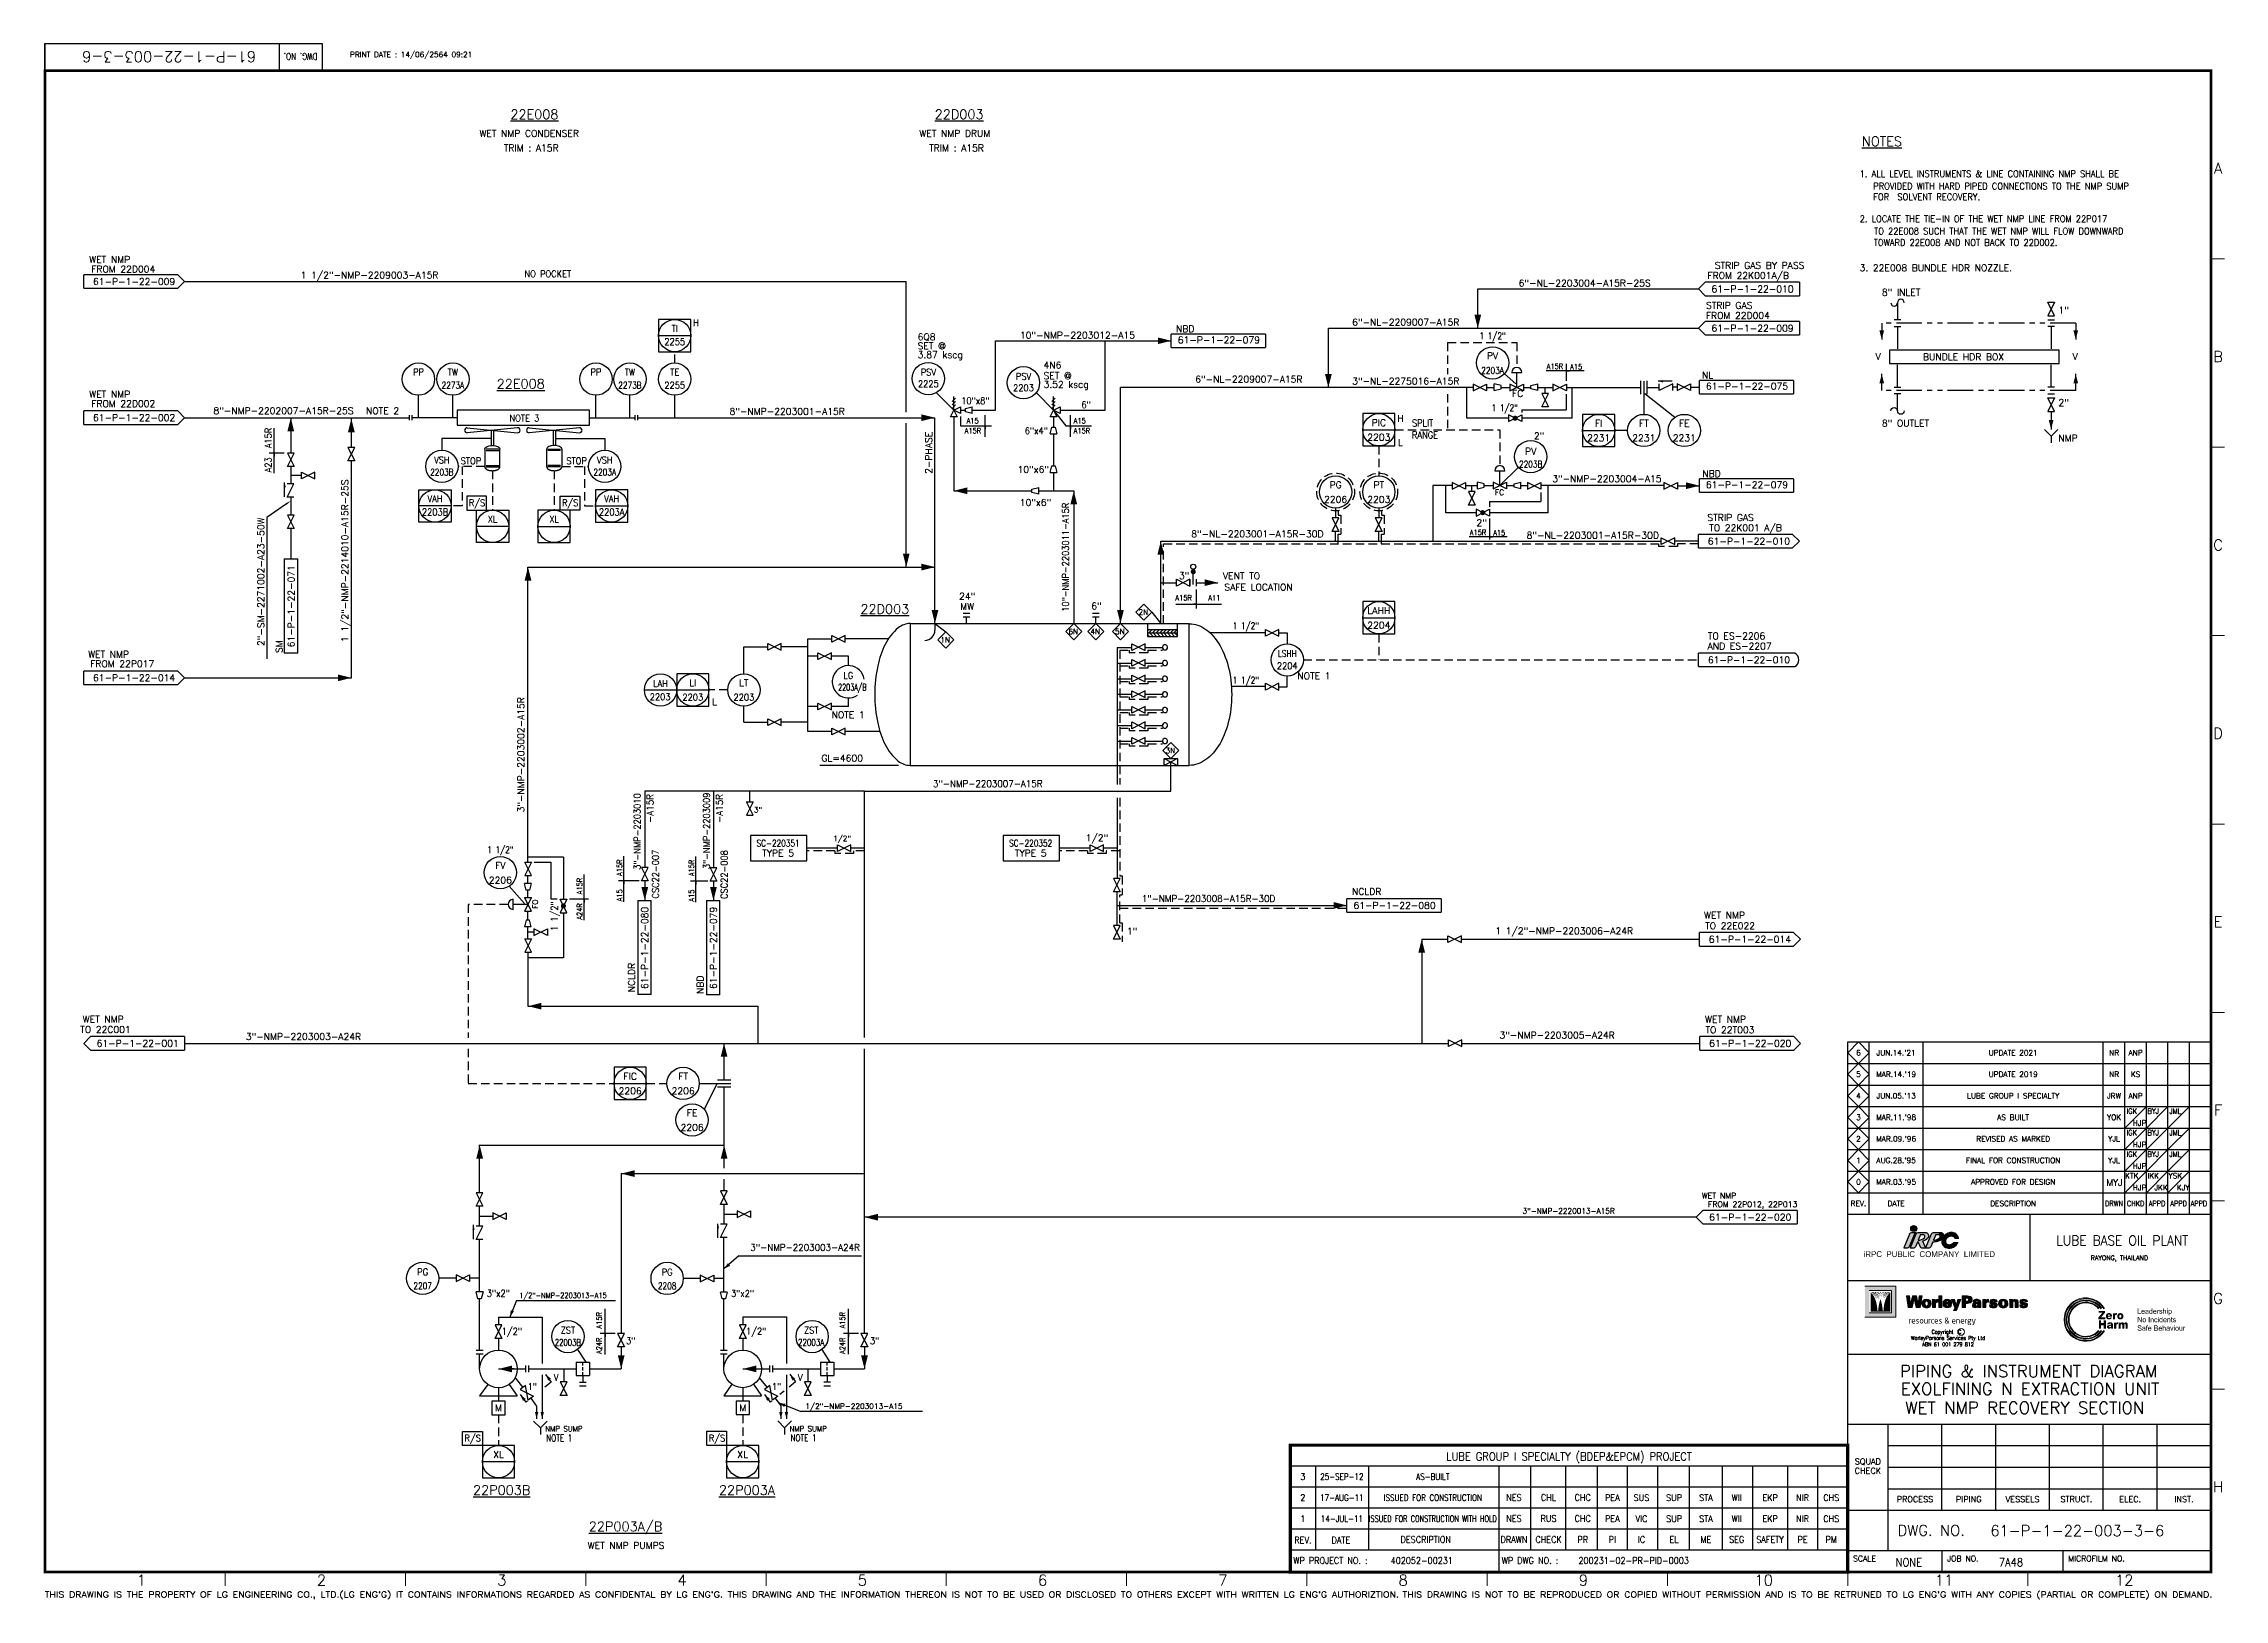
# Model space of a CAD drawing. Header units: millimetres. Extents: x 0 to 810, y -10 to 568.
import ezdxf
from ezdxf.enums import TextEntityAlignment as Align

# ---------------------------------------------------------------- set-up
doc = ezdxf.new("R2010")
doc.units = ezdxf.units.MM
for name, pattern in [('BFIGURES', [0.11718, 0.070305, -0.046875]), ('HIDDEN', [9.525, 6.35, -3.175]), ('NELECTRICAL', [0.25, 0.125, -0.125]), ('PHANTOM', [63.5, 31.75, -6.35, 6.35, -6.35, 6.35, -6.35]), ('SOLID', [0])]:
    doc.linetypes.add(name, pattern=pattern)
for name, color, linetype in [('1', 1, 'Continuous'), ('13', 7, 'Continuous'), ('2', 7, 'Continuous'), ('3', 3, 'Continuous'), ('30', 7, 'NELECTRICAL'), ('4', 2, 'Continuous'), ('5', 5, 'BFIGURES'), ('8', 7, 'Continuous'), ('BORDER-10045', 6, 'Continuous'), ('DRAW', 7, 'Continuous'), ('DWGLMT', 6, 'Continuous'), ('INST', 4, 'Continuous'), ('SYM', 7, 'Continuous'), ('TEXT', 10, 'Continuous'), ('TTBOX', 6, 'Continuous')]:
    doc.layers.add(name, color=color, linetype=linetype)
doc.layers.add('DIM', color=3, linetype='Continuous', lineweight=13)
doc.layers.add('ZC-CARTOUCHE', color=7, linetype='Continuous', lineweight=25)
doc.styles.add('ROMANC', font='romanc', dxfattribs={"height": 1.5})
doc.styles.add('ROMANS', font='romans.shx', dxfattribs={"height": 0.1})
doc.styles.add('ROMSIM', font='simplex.shx', dxfattribs={"height": 0.1})
doc.styles.add('S2', font='SIMPLEX', dxfattribs={"width": 0.8})
doc.styles.add('S3', font='SIMPLEX')
doc.styles.add('SIMPLEX', font='simplex.shx', dxfattribs={"height": 0.1})
doc.styles.get("Standard").update_dxf_attribs({"font": 'romans.shx'})
doc.styles.add('style1', font='Angsana New.ttf', dxfattribs={"height": 2.5})

msp = doc.modelspace()

# ---------------------------------------------------------------- texts
at = {"color": 7}
for s, height, p in [('WET NMP CONDENSER', 2.5, (161.5, 533.39)), ('WET NMP DRUM', 2.5, (324.97, 533.39)), ('TRIM : A15R', 2.5, (170.53, 527.97)), ('TRIM : A15R', 2.5, (328.6, 527.97)), ('1/2"-NMP-2203013-A15', 2, (282.63, 60.66)), ('WET NMP PUMPS', 2.5, (201.73, 8.65))]:
    msp.add_text(s, height=height, dxfattribs=at).set_placement(p)
at = {"color": 7, "width": 0.9}
for s, height, p in [('1. ALL LEVEL INSTRUMENTS & LINE CONTAINING NMP SHALL BE', 2.5, (674.47, 518.39)), ('PROVIDED WITH HARD PIPED CONNECTIONS TO THE NMP SUMP', 2.5, (679.51, 513.79)), ('FOR  SOLVENT RECOVERY.', 2.5, (679.51, 509.79)), ('2. LOCATE THE TIE-IN OF THE WET NMP LINE FROM 22P017', 2.5, (674.47, 501.66)), ('TOWARD 22E008 AND NOT BACK TO 22D002.', 2.5, (679.69, 492.84)), ('TO 22E008 SUCH THAT THE WET NMP WILL FLOW DOWNWARD', 2.5, (679.81, 497.07)), ('A15R', 2, (558.14, 447.06)), ('A15', 2, (566.84, 446.93)), ('10"x8"', 2.5, (340.54, 434.04)), ('6"', 2.5, (385.19, 432.57)), ('A15R', 2, (341.84, 423.16)), ('A15', 2, (342.53, 426.85)), ('6"x4"', 2.5, (364.14, 422.89)), ('A15', 2, (382.33, 426.85)), ('A15R', 2, (382.33, 423.16)), ('SPLIT', 2.5, (508.05, 425.77)), ('RANGE', 2.5, (508.05, 421.32)), ('A15R', 2, (529.55, 385.37)), ('A15', 2, (538.25, 385.24)), ('1/2"-NMP-2203013-A15', 2, (176.32, 101.83))]:
    msp.add_text(s, height=height, dxfattribs=at).set_placement(p)
at = {"color": 7}
for s, width, p in [('NO POCKET', 0.9, (186.89, 482.44)), ('TI', 0.9, (234.05, 462.15)), ('H', 0.9, (241.97, 464.25)), ('2255', 0.9, (234.05, 457.23)), ('1 1/2"', 0.8, (538.03, 459.23)), ('PP', 0.9, (138.82, 445.96)), ('TW', 0.9, (151.62, 445.96)), ('PP', 0.9, (204.78, 445.96)), ('TW', 0.9, (217.41, 445.96)), ('TE', 0.9, (234.05, 445.96)), ('PSV', 0.9, (328.32, 445.88)), ('2203A', 0.8, (538.03, 446.57)), ('2273A', 0.8, (151.62, 441.04)), ('2273B', 0.8, (217.41, 441.04)), ('2255', 0.9, (234.05, 441.04)), ('2225', 0.9, (328.32, 441.6)), ('2203', 0.9, (363.67, 440.06)), ('PSV', 0.9, (363.67, 444.34)), ('NOTE 3', 0.9, (178.18, 428.8)), ('1 1/2"', 0.8, (542.53, 432.48)), ('VSH', 0.9, (147.51, 413.26)), ('STOP', 0.9, (158.32, 412.96)), ('STOP', 0.9, (197.57, 412.96)), ('VSH', 0.9, (208.06, 413.26)), ('2203B', 0.8, (147.51, 408.77)), ('2203A', 0.8, (208.06, 408.77)), ('2203B', 0.8, (552.19, 411.73)), ('VAH', 0.9, (144.96, 398.87)), ('R/S', 0.9, (160.58, 397.19)), ('R/S', 0.9, (195.2, 397.19)), ('VAH', 0.9, (210.61, 398.87)), ('2203B', 0.9, (144.96, 393.95)), ('XL', 0.9, (166.35, 391.27)), ('XL', 0.9, (189.22, 391.27)), ('2203A', 0.9, (210.61, 393.95)), ('LSHH', 0.8, (461.71, 341.34)), ('LG', 0.9, (298.61, 333.22)), ('2204', 0.9, (461.71, 336.77)), ('2203', 0.9, (228.63, 325.25)), ('LAH', 0.9, (228.78, 330.17)), ('2203', 0.9, (240.78, 325.1)), ('2203', 0.9, (259.75, 325.1)), ('2203A/B', 0.7, (300.06, 328.64)), ('1 1/2"', 0.8, (169.26, 268.27)), ('2207', 0.8, (140.39, 106.41)), ('PG', 0.9, (140.39, 111.54)), ('2208', 0.8, (231.24, 106.34)), ('PG', 0.9, (231.24, 111.48)), ('3"x2"', 0.9, (168.48, 103.61)), ('3"x2"', 0.9, (259.26, 103.56)), ('1/2"', 0.9, (173.55, 89.31)), ('ZST', 0.9, (194.36, 89.89)), ('1/2"', 0.9, (264.32, 89.33)), ('ZST', 0.9, (284.79, 89.9)), ('3"', 0.9, (217.72, 85.99)), ('3"', 0.9, (308.35, 85.99)), ('V', 0.9, (189.96, 72.28)), ('V', 0.9, (280.74, 72.3)), ('1"', 0.9, (181.11, 68.98)), ('1"', 0.9, (271.88, 69)), ('R/S', 0.9, (158.99, 49.62)), ('R/S', 0.9, (249.77, 49.64))]:
    msp.add_text(s, height=2.5, dxfattribs=dict(at, width=width)).set_placement(p, align=Align.MIDDLE)
at = {"style": 'ROMANS'}
for s, p in [('3. 22E008 BUNDLE HDR NOZZLE.', (674.42, 483.42)), ('8" INLET', (682.7, 474.32)), ('1"', (748.33, 467.71)), ('V', (680.33, 450.52)), ('BUNDLE HDR BOX', (698, 450.32)), ('V', (753.6, 450.52)), ('2"', (748.33, 433.33)), ('8" OUTLET', (682.7, 425.69)), ('NMP', (748.33, 420.18))]:
    msp.add_text(s, height=2.5, dxfattribs=at).set_placement(p)
at = {"color": 7}
for s, p in [('NBD', (423.8, 461.99)), ('PV', (538.03, 451.99)), ('NL', (617.95, 444.79)), ('H', (503.79, 428.73)), ('2203', (495.74, 421.71)), ('PIC', (495.74, 427.13)), ('2231', (577.46, 421.46)), ('FI', (577.46, 426.89)), ('2231', (594.21, 421.46)), ('FT', (594.21, 426.89)), ('2231', (609.28, 421.46)), ('FE', (609.28, 426.89)), ('L', (503.79, 419.79)), ('PV', (552.19, 416.5)), ('PG', (479.68, 404.04)), ('PT', (495.74, 404.04)), ('NBD', (619.35, 408.18)), ('2206', (479.68, 398.62)), ('2203', (495.74, 398.62)), ('VENT TO', (444.7, 370.19)), ('SAFE LOCATION', (451.03, 366.01)), ('LAHH', (495.74, 357.3)), ('2204', (495.74, 351.88)), ('LI', (240.78, 330.46)), ('L', (248.88, 323.39)), ('LT', (259.75, 330.46)), ('FV', (169.26, 262.59)), ('2206', (169.26, 257.16)), ('NCLDR', (491.23, 252.91)), ('2206', (217.49, 178.83)), ('FIC', (217.49, 184.25)), ('2206', (237.18, 178.83)), ('FT', (237.18, 184.25)), ('FE', (240.52, 170.66)), ('2206', (240.52, 165.24)), ('M', (168.56, 61.01)), ('M', (259.34, 61.03)), ('XL', (168.56, 43.7)), ('XL', (259.34, 43.71))]:
    msp.add_text(s, height=2.5, dxfattribs=at).set_placement(p, align=Align.MIDDLE)
at = {"color": 7, "width": 0.9}
for s, height, p in [('A15R', 2.5, (84.23, 417.64)), ('A23', 2.5, (84.23, 408.67)), ('A15R', 2, (214.54, 258.72)), ('A15R', 2, (241.27, 258.61)), ('A15R', 2, (199.71, 251.88)), ('A15', 2, (214.54, 249.26)), ('A15', 2, (241.27, 249.15)), ('A24R', 2, (199.71, 242.42)), ('A15R', 2, (206.95, 90.51)), ('A15R', 2, (297.38, 90.53)), ('A24R', 2, (206.95, 81.05)), ('A24R', 2, (297.38, 81.07))]:
    msp.add_text(s, height=height, rotation=90, dxfattribs=at).set_placement(p)
at = {"width": 0.9}
for s, p in [('A15R', (420.15, 361.07)), ('A11', (432.36, 361.07))]:
    msp.add_text(s, height=2, dxfattribs=at).set_placement(p)
at = {"color": 7}
for s, p in [('SM', (87, 343.9)), ('NCLDR', (218.01, 220.95)), ('NBD', (243.52, 218.28))]:
    msp.add_text(s, height=2.5, rotation=90, dxfattribs=at).set_placement(p, align=Align.MIDDLE)
at = {"width": 0.8}
for s, p in [('SC-220351', (272.48, 270.87)), ('SC-220352', (366.35, 270.87))]:
    msp.add_text(s, height=2.5, dxfattribs=at).set_placement(p, align=Align.MIDDLE)
for p in [(272.48, 267.18), (366.35, 267.18)]:
    msp.add_text('TYPE 5', height=2.5).set_placement(p, align=Align.MIDDLE)
at = {"color": 7, "width": 0.9}
msp.add_text('1 1/2"', height=2.5, rotation=90, dxfattribs=at).set_placement((189.48, 243.77), align=Align.MIDDLE)
at = {"style": 'ROMANC'}
msp.add_text('RAYONG, THAILAND', height=1.7158, dxfattribs=at).set_placement((770.96, 116.52), align=Align.MIDDLE)
at = {"color": 7, "linetype": 'Continuous', "lineweight": 13, "style": 'ROMANS', "width": 0.85}
for s, p in [('Copyright  C', (706.71, 89.27)), ('WorleyParsons Services Pty Ltd', (707.3, 87.01)), ('ABN 61 001 279 812', (707.3, 84.63))]:
    msp.add_text(s, height=1.4436, dxfattribs=at).set_placement(p, align=Align.MIDDLE_CENTER)
at = {"color": 7}
for s, width, p, p2 in [('22003B', 0.692042, (189.49, 84.12), (199.21, 84.12)), ('22003A', 0.697957, (279.91, 84.13), (289.64, 84.13)), ('NOTE 1', 0.735685, (186.29, 48.59), (196.01, 48.59)), ('NOTE 1', 0.735685, (277.07, 48.61), (286.79, 48.61))]:
    msp.add_text(s, height=2.5, dxfattribs=dict(at, width=width)).set_placement(p, p2, align=Align.FIT)
at = {"style": 'ROMANS'}
for s, width, p, p2 in [("THIS DRAWING IS THE PROPERTY OF LG ENGINEERING CO., LTD.(LG ENG'G) IT CONTAINS INFORMATIONS REGARDED AS CONFIDENTAL BY LG ENG'G. THIS DRAWING AND THE INFORMATION THEREON IS NOT TO BE USED OR DISCLOSED TO OTHERS EXCEPT WITH WRITTEN LG ENG'G AUTHORIZTION. ", 1.023447, (-0.08, -9.39), (505, -9.39)), ("THIS DRAWING IS NOT TO BE REPRODUCED OR COPIED WITHOUT PERMISSION AND IS TO BE RETRUNED TO LG ENG'G WITH ANY COPIES (PARTIAL OR COMPLETE) ON DEMAND.", 1.026272, (504.55, -9.41), (805.5, -9.41))]:
    msp.add_text(s, height=2.16, dxfattribs=dict(at, width=width)).set_placement(p, p2, align=Align.FIT)
at = {"layer": '1', "color": 2}
msp.add_text('%%UNOTES', height=3.5, dxfattribs=at).set_placement((675.29, 529.95))
at = {"layer": '1', "color": 7, "style": 'ROMANS'}
for s, p in [('61-P-1-22-009', (33.14, 479.57)), ('61-P-1-22-010', (634.63, 476.82)), ('61-P-1-22-009', (634.63, 462.23)), ('61-P-1-22-079', (436.3, 457.88)), ('61-P-1-22-075', (632.58, 440.68)), ('61-P-1-22-002', (33.14, 428.99)), ('61-P-1-22-079', (632.56, 404.07)), ('61-P-1-22-010', (633.29, 383.08)), ('61-P-1-22-014', (33.14, 332.33)), ('61-P-1-22-010', (633.31, 338.99)), ('61-P-1-22-080', (501.58, 247.74)), ('61-P-1-22-014', (633.66, 235.16)), ('61-P-1-22-001', (34.46, 196.49)), ('61-P-1-22-020', (633.76, 196.49)), ('61-P-1-22-020', (633.78, 131.89))]:
    msp.add_text(s, height=2.5, dxfattribs=at).set_placement(p, align=Align.MIDDLE)
for s, p in [('61-P-1-22-071', (91.49, 358.92)), ('61-P-1-22-080', (222.89, 231.96)), ('61-P-1-22-079', (248.42, 231.96))]:
    msp.add_text(s, height=2.5, rotation=90, dxfattribs=at).set_placement(p, align=Align.MIDDLE)
at = {"layer": '2', "color": 2}
msp.add_text('61-P-1-22-003-3-6', height=4, rotation=180, dxfattribs=at).set_placement((46.12, 563.11), align=Align.MIDDLE)
for s, p in [('%%U22E008', (172.98, 539.97)), ('%%U22D003', (330.68, 539.97)), ('%%U22E008', (167.89, 439.81)), ('%%U22P003A/B', (202.12, 15.23))]:
    msp.add_text(s, height=3.5, dxfattribs=at).set_placement(p)
at = {"layer": '2', "color": 7, "style": 'ROMSIM'}
for s, height, p in [('WET NMP', 2.5, (31.68, 486.49)), ('STRIP GAS BY PASS', 2.5, (653.92, 484.34)), ('FROM 22D004', 2.5, (40.99, 482.95)), ('6"-NL-2203004-A15R-25S', 2.5, (596.78, 477.75)), ('FROM 22K001A/B', 2.5, (648.2, 480.57)), ('STRIP GAS', 2.5, (634.61, 469.48)), ('6"-NL-2209007-A15R', 2.5, (525.69, 463.21)), ('FROM 22D004', 2.5, (641.09, 465.72)), ('10"-NMP-2203012-A15', 2.5, (405.11, 458.4)), ('WET NMP', 2.5, (31.68, 436.46)), ('6"-NL-2209007-A15R', 2.5, (467.38, 442.04)), ('3"-NL-2275016-A15R', 2.5, (525.69, 441.32)), ('FROM 22D002', 2.5, (40.99, 432.94)), ('8"-NMP-2202007-A15R-25S', 2.5, (114.69, 430.31)), ('NOTE 2', 2.5, (131.63, 430.31)), ('8"-NMP-2203001-A15R', 2.5, (297.29, 430.08)), ('10"x6"', 2.5, (373.16, 408.52)), ('3"-NMP-2203004-A15', 2.5, (600.81, 405.04)), ('10"x6"', 2.5, (373.98, 396.25)), ('STRIP GAS', 2.5, (635.12, 390.61)), ('TO 22K001 A/B', 2.5, (645.54, 386.82)), ('8"-NL-2203001-A15R-30D', 2.5, (475.2, 384.54)), ('8"-NL-2203001-A15R-30D', 2.5, (599.85, 384.04)), ('TO ES-2206', 2.5, (639.35, 346.61)), ('WET NMP', 2.5, (31.25, 339.8)), ('AND ES-2207', 2.5, (641.73, 342.88)), ('FROM 22P017', 2.5, (40.6, 336.29)), ('WET NMP', 2.5, (631.81, 242.85)), ('1 1/2"-NMP-2203006-A24R', 2.5, (590.25, 237.01)), ('TO 22E022', 2.5, (635.55, 238.92)), ('TO 22C001', 2.5, (31.86, 200.37)), ('WET NMP', 2.5, (29.26, 204.23)), ('WET NMP', 2.5, (632.19, 204.18)), ('TO 22T003', 2.5, (635.34, 200.24)), ('3"-NMP-2203003-A24R', 2.5, (117.51, 197.77)), ('3"-NMP-2203005-A24R', 2.5, (583.43, 198.28)), ('WET NMP', 2.1, (628.58, 138.84)), ('3"-NMP-2220013-A15R', 2, (583.43, 133.2)), ('FROM 22P012, 22P013', 2.0999, (651.3, 135.65))]:
    msp.add_text(s, height=height, dxfattribs=at).set_placement(p, align=Align.RIGHT)
msp.add_text('1 1/2"-NMP-2209003-A15R', height=2.5, dxfattribs=at).set_placement((95.04, 480.73))
at = {"layer": '2', "color": 7}
for s, height, p in [('SET @', 2.5, (324.34, 454.41)), ('6Q8', 2.5, (324.34, 457.76)), ('3.87 kscg', 2.5, (324.34, 451.17)), ('4N6', 2.5, (371.12, 447.3)), ('SET @', 2.5, (371.12, 443.36)), ('3.52 kscg', 2.5, (371.12, 440.12)), ('FC', 2.5, (545.23, 436.74)), ('2"', 2.5, (553.39, 421.02)), ('FC', 2, (538.94, 400.25)), ('2"', 2.5, (532.03, 388.71)), ('3"', 2.5, (421.48, 369.05)), ('NOTE 1', 2.5, (465.46, 331.77)), ('NOTE 1', 2.5, (292.33, 317.33)), ('GL=4600', 2.5, (288.59, 301.21)), ('1/2"', 2, (292.94, 271.63)), ('1/2"', 2.5, (386.81, 271.63)), ('1"', 2.5, (402.11, 236.9))]:
    msp.add_text(s, height=height, dxfattribs=at).set_placement(p)
at = {"layer": '2', "color": 7, "style": 'ROMSIM'}
for s, p in [('2-PHASE', (329.7, 423.77)), ('1 1/2"-NMP-2214010-A15R-25S', (112.71, 406.04)), ('2"-SM-2271002-A23-50W', (81.51, 391.92)), ('3"-NMP-2203002-A15R', (178.15, 325.15))]:
    msp.add_text(s, height=2.5, rotation=90, dxfattribs=at).set_placement(p, align=Align.RIGHT)
for s, width, p in [('10"-NMP-2203011-A15R', 0.9, (380.54, 397.38)), ('3"-NMP-2203010', 0.9, (221.37, 289.43)), ('-A15R', 0.95, (226.13, 289.14)), ('3"-NMP-2203009', 0.9, (247.14, 289.68)), ('-A15R', 0.95, (251.9, 289.14))]:
    msp.add_text(s, height=2.5, rotation=90, dxfattribs=dict(at, width=width)).set_placement(p, align=Align.RIGHT)
at = {"layer": '2', "color": 2, "style": 'SIMPLEX'}
for s, p in [('%%u22D003', (321.21, 356.13)), ('%%U22P003B', (180.39, 28.73)), ('%%U22P003A', (271.34, 28.73))]:
    msp.add_text(s, height=3.5, dxfattribs=at).set_placement(p, align=Align.RIGHT)
at = {"layer": '2', "color": 7}
for s, p in [('24"', (342.73, 361.4)), ('MW', (342.73, 357.54)), ('6"', (390.82, 357.76))]:
    msp.add_text(s, height=2.5, dxfattribs=at).set_placement(p, align=Align.CENTER)
at = {"layer": '2', "color": 7, "width": 0.8}
for p in [(441.42, 350.43), (441.42, 330.18)]:
    msp.add_text('1 1/2"', height=2.5, dxfattribs=at).set_placement(p)
at = {"layer": '2', "color": 7, "style": 'ROMSIM', "width": 0.95}
for s, p in [('3"-NMP-2203007-A15R', (370.74, 291.73)), ('1"-NMP-2203008-A15R-30D', (457.25, 249.03)), ('3"-NMP-2203003-A24R', (302.85, 119.39))]:
    msp.add_text(s, height=2.5, dxfattribs=at).set_placement(p, align=Align.RIGHT)
at = {"layer": '2', "color": 7}
msp.add_text('3"', height=2, dxfattribs=at).set_placement((263.45, 283.31), align=Align.MIDDLE_LEFT)
at = {"layer": '2', "color": 7, "style": 'ROMSIM', "width": 0.9}
for s, p in [('CSC22-007', (226.94, 259.38)), ('CSC22-008', (252.45, 259.21))]:
    msp.add_text(s, height=2.5, rotation=90, dxfattribs=at).set_placement(p, align=Align.MIDDLE_CENTER)
at = {"layer": '2', "color": 7}
msp.add_text('FO', height=2, rotation=90, dxfattribs=at).set_placement((183.18, 249.9), align=Align.RIGHT)
at = {"layer": '2', "color": 2}
for s, height, p in [('PIPING & INSTRUMENT DIAGRAM', 4.5, (737.25, 74.69)), ('EXOLFINING N EXTRACTION UNIT', 4.5, (737.78, 68.09)), ('WET NMP RECOVERY SECTION', 4.5, (735.78, 61.08)), ('61-P-1-22-003-3-6', 4, (755.34, 15.39))]:
    msp.add_text(s, height=height, dxfattribs=at).set_placement(p, align=Align.MIDDLE)
at = {"layer": '2', "color": 2, "width": 0.9}
for s, p in [('NONE', (687.81, 2.15)), ('7A48', (726.16, 2.15))]:
    msp.add_text(s, height=3, dxfattribs=at).set_placement(p)
at = {"layer": 'DIM', "color": 2, "style": 'S3'}
for s, p in [('A', (807.67, 521.69)), ('B', (807.67, 451.69)), ('C', (807.67, 381.69)), ('D', (807.67, 311.69)), ('E', (807.67, 241.69)), ('F', (807.67, 171.69)), ('G', (807.67, 101.69)), ('H', (807.67, 31.69)), ('1', (35.78, -3)), ('2', (102.78, -3)), ('3', (169.78, -3)), ('4', (236.78, -3)), ('5', (303.78, -3)), ('6', (370.78, -3)), ('7', (437.78, -3)), ('8', (504.78, -3)), ('9', (571.78, -3)), ('10', (638.78, -3)), ('11', (705.78, -3)), ('12', (772.78, -3))]:
    msp.add_text(s, height=4, dxfattribs=at).set_placement(p, align=Align.MIDDLE)
at = {"layer": 'DRAW', "style": 'ROMANS'}
for s, height, width, p in [('LUBE GROUP I SPECIALTY (BDEP&EPCM) PROJECT', 3, 0.9, (566.42, 42.98)), ('3', 2.44, 0.9, (467.5, 35.47)), ('25-SEP-12', 2.441, 0.8, (482.01, 35.47)), ('AS-BUILT', 2.441, 0.8, (515.81, 35.47)), ('2', 2.44, 0.9, (467.5, 27.66)), ('17-AUG-11', 2.441, 0.8, (482.01, 27.66)), ('ISSUED FOR CONSTRUCTION', 2.4408, 0.8, (515.81, 27.66)), ('PEA', 2.441, 0.9, (582.53, 27.66)), ('SUS', 2.441, 0.9, (593.35, 27.66)), ('SUP', 2.441, 0.9, (605.46, 27.66)), ('STA', 2.441, 0.9, (617.34, 27.66)), ('WII', 2.441, 0.9, (628.75, 27.66)), ('EKP', 2.441, 0.9, (641.16, 27.66)), ('NIR', 2.441, 0.9, (653.22, 27.66)), ('CHS', 2.441, 0.9, (663.91, 27.66)), ('1', 2.44, 0.9, (467.5, 19.85)), ('14-JUL-11', 2.441, 0.8, (482.01, 19.85)), ('ISSUED FOR CONSTRUCTION WITH HOLD', 2.4408, 0.6, (515.81, 19.85)), ('PEA', 2.441, 0.9, (582.53, 19.85)), ('VIC', 2.441, 0.9, (593.35, 19.85)), ('SUP', 2.441, 0.9, (605.46, 19.85)), ('STA', 2.441, 0.9, (617.34, 19.85)), ('WII', 2.441, 0.9, (628.75, 19.85)), ('EKP', 2.441, 0.9, (641.16, 19.85)), ('NIR', 2.441, 0.9, (653.22, 19.85)), ('CHS', 2.441, 0.9, (663.91, 19.85))]:
    msp.add_text(s, height=height, dxfattribs=dict(at, width=width)).set_placement(p, align=Align.MIDDLE_CENTER)
at = {"layer": 'DRAW', "style": 'ROMANS', "width": 0.9}
for s, height, p in [('NES', 2.441, (545.96, 27.73)), ('CHL', 2.441, (558.83, 27.73)), ('CHC', 2.441, (571.52, 27.73)), ('NES', 2.441, (545.96, 19.92)), ('RUS', 2.441, (558.83, 19.92)), ('CHC', 2.441, (571.52, 19.92)), ('DESCRIPTION', 2.4408, (513.18, 12.11)), ('DRAWN', 2.441, (545.96, 12.11)), ('CHECK', 2.441, (558.83, 12.11)), ('PR', 2.441, (571.52, 12.11)), ('PI', 2.441, (582.53, 12.11)), ('IC', 2.441, (593.35, 12.11)), ('EL', 2.441, (605.46, 12.11)), ('ME', 2.441, (617.34, 12.11)), ('SEG', 2.441, (628.75, 12.11)), ('SAFETY', 2.441, (641.16, 12.11)), ('PE', 2.441, (653.22, 12.11)), ('PM', 2.441, (663.91, 12.11))]:
    msp.add_text(s, height=height, dxfattribs=at).set_placement(p, align=Align.MIDDLE)
for s, p in [('REV.', (467.54, 10.69)), ('DATE', (481.62, 10.69))]:
    msp.add_text(s, height=2.441, dxfattribs=at).set_placement(p, align=Align.CENTER)
for s, p in [('WP PROJECT NO. :', (463.98, 4.29)), ('402052-00231', (500.12, 4.29)), ('WP DWG NO. :', (541.44, 4.29)), ('200231-02-PR-PID-0003', (569.93, 4.29))]:
    msp.add_text(s, height=2.4408, dxfattribs=at).set_placement(p, align=Align.MIDDLE_LEFT)
at = {"layer": 'DWGLMT', "color": 2, "style": 'S2', "text_generation_flag": 6, "width": 0.8}
msp.add_text('DWG. NO.', height=2.5, dxfattribs=at).set_placement((95, 564.5), align=Align.CENTER)
at = {"layer": 'DWGLMT', "color": 2, "style": 'ROMANC', "width": 0.9}
msp.add_text('LUBE BASE OIL PLANT', height=3.6766, dxfattribs=at).set_placement((772.07, 123.24), align=Align.MIDDLE)
at = {"layer": 'TEXT', "color": 7, "style": 'ROMANS'}
for s, p in [('2N', (408.23, 356.76)), ('6N', (382.18, 349.49)), ('4N', (390.35, 349.49)), ('5N', (399.51, 349.49)), ('1N', (334.62, 346.4)), ('3N', (418.26, 305.29))]:
    msp.add_text(s, height=2, dxfattribs=at).set_placement(p, align=Align.MIDDLE)
at = {"layer": 'TTBOX', "color": 7}
for s, height, p in [('6', 2, (674, 192)), ('NR', 2, (769, 192)), ('ANP', 2, (777, 192)), ('5', 2, (674, 184)), ('NR', 2, (769, 184)), ('KS', 2, (777, 184)), ('4', 2, (674, 176)), ('JRW', 2, (769, 176)), ('ANP', 2, (777, 176)), ('3', 2, (674, 168)), ('YOK', 2, (769, 168)), ('HJP', 2, (778.49, 165.89)), ('2', 2, (674, 160)), ('1', 2, (674, 152)), ("AUG.28.'95", 2, (688, 152)), ('FINAL FOR CONSTRUCTION', 2, (731.5, 152)), ('YJL', 2, (769, 160)), ('YJL', 2, (769, 152)), ('HJP', 2, (778.49, 157.89)), ('0', 2, (674, 144)), ("MAR.03.'95", 2, (688, 144)), ('APPROVED FOR DESIGN', 2, (731.5, 144)), ('MYJ', 2.4, (769.16, 143.58)), ('KTK', 2, (775.58, 146.31)), ('HJP', 2, (778.49, 149.89)), ('IKK', 2, (783.54, 146.31)), ('YSK', 2, (791.76, 146.31)), ('REV.', 2, (674, 136)), ('DATE', 2, (688, 136)), ('DESCRIPTION', 2, (731.5, 136)), ('HJP', 2, (778.49, 141.89)), ('JKK', 2, (786.45, 141.89)), ('KJY', 2, (794.67, 141.89)), ('SQUAD', 2.2, (677.5, 40)), ('CHECK', 2.2, (677.5, 36.57)), ('PROCESS', 2.2, (695, 26)), ('PIPING', 2.2, (715, 26)), ('VESSELS', 2.2, (735, 26)), ('STRUCT.', 2.2, (755, 26)), ('ELEC.', 2.2, (775, 26)), ('INST.', 2.2, (795, 26))]:
    msp.add_text(s, height=height, dxfattribs=at).set_placement(p, align=Align.CENTER)
at = {"layer": 'TTBOX', "color": 7, "style": 'ROMANS'}
for s, p in [("JUN.14.'21", (688, 192)), ('UPDATE 2021', (731.5, 192)), ("MAR.14.'19", (688, 184)), ('UPDATE 2019', (731.5, 184)), ("JUN.05.'13", (688, 176)), ('LUBE GROUP I SPECIALTY', (731.5, 176)), ("MAR.11.'98", (688, 168)), ('AS BUILT', (731.5, 168))]:
    msp.add_text(s, height=2, dxfattribs=at).set_placement(p, align=Align.CENTER)
at = {"layer": 'TTBOX', "color": 7}
for s, width, p in [('IGK', 0.9, (775.58, 170.31)), ('BYJ', 0.9, (783.54, 170.31)), ('JML', 0.9, (791.76, 170.31)), ('IGK', 0.9, (775.58, 162.31)), ('BYJ', 0.9, (783.54, 162.31)), ('JML', 0.9, (791.76, 162.31)), ('IGK', 0.9, (775.58, 154.31)), ('BYJ', 0.9, (783.54, 154.31)), ('JML', 0.9, (791.76, 154.31)), ('DRWN', 0.8, (769, 136)), ('CHKD', 0.8, (777, 136)), ('APPD', 0.8, (785, 136)), ('APPD', 0.8, (793, 136)), ('APPD', 0.8, (800.5, 136))]:
    msp.add_text(s, height=2, dxfattribs=dict(at, width=width)).set_placement(p, align=Align.CENTER)
for s, height, p in [('DWG. NO.', 4, (688.53, 13.5)), ('SCALE', 2.1, (672, 4)), ('JOB NO.', 2.1, (707, 4)), ('MICROFILM NO.', 2.1, (752, 4))]:
    msp.add_text(s, height=height, dxfattribs=at).set_placement(p)
at = {"layer": 'ZC-CARTOUCHE', "insert": (158.81, 563.62), "char_height": 2, "width": 424.7425, "attachment_point": 6, "style": 'ROMANS'}
msp.add_mtext('        PRINT DATE : 14/06/2564 09:21', dxfattribs=at)

# ---------------------------------------------------------------- blocks, each defined once
blk = doc.blocks.new('FL2')
at = {"layer": '2', "width": 0.95}
for tag, p in [('SIZE-RATING', (0, 0.0625)), ('MAT-CA-SERV-RESP', (0, -0.1625))]:
    blk.add_attdef(tag, p, '', height=0.1, dxfattribs=at)
blk = doc.blocks.new('EM00')
at = {"layer": 'SYM'}
for p, q in [((0, 0), (0.1, 0)), ((0.1, 0.05), (0.1, -0.05)), ((0.15, -0.05), (0.15, 0.05))]:
    blk.add_line(p, q, dxfattribs=at)
blk = doc.blocks.new('W1')
at = {"layer": '2'}
blk.add_lwpolyline([(0, 0, 0, 2.5, 0), (5, 0, 2.5, 2.5, 0)], format="xyseb", dxfattribs=at)
blk = doc.blocks.new('RB17')
for p, q in [((-0.1, 0), (0, -0.1)), ((0, -0.1), (0.1, 0)), ((0, -0.1), (0, -0.2))]:
    blk.add_line(p, q)
blk = doc.blocks.new('PA07')
at = {"layer": 'SYM'}
for centre, start, end in [((0, 0.05), 90, 270), ((0, -0.05), 270, 90)]:
    blk.add_arc(centre, 0.05, start, end, dxfattribs=at)
blk = doc.blocks.new('RB2')
blk.add_blockref('PA07', (0, 0))
blk = doc.blocks.new('RV1')
for p, q in [((0, -0.05), (0, 0.05)), ((0, 0.05), (0.2, -0.05)), ((0.2, 0.05), (0, -0.05)), ((0.2, -0.05), (0.2, 0.05))]:
    blk.add_line(p, q)
blk = doc.blocks.new('J1')
at = {"layer": 'TTBOX', "color": 7, "style": 'ROMANS'}
for s, p in [("MAR.09.'96", (18, -5)), ('REVISED AS MARKED', (61.5, -5))]:
    blk.add_text(s, height=2, dxfattribs=at).set_placement(p, align=Align.CENTER)
blk = doc.blocks.new('LOGO')
h = blk.add_hatch(color=154)
h.paths.add_polyline_path([(195, 61, -0.153555), (204, 68), (181, 68, 0.231513), (170, 61), (141, -8), (161, -8, 0.300013), (168, -3)])
h.paths.add_polyline_path([(174, -8), (194, -8, 0.300013), (201, -3), (213, 24), (224, -3, 0.300013), (232, -8), (251, -8), (237, 26, 0.195224), (264, 43, 0.542848), (256, 68), (214, 68, 0.231513), (203, 61)])
h.paths.add_polyline_path([(227, 58), (241, 58, -0.578871), (246, 43, -0.20446), (215, 30)], flags=16)
h.paths.add_polyline_path([(304, 58), (316, 58), (320, 68), (291, 68, 0.231513), (280, 61), (251, -8), (271, -8, 0.300013), (278, -3), (289, 22, 0.02257), (301, 23), (305, 32, -0.073348), (292, 30)])
for color, points in [(1, [(177, 89, 1), (208, 89, 1)]), (161, [(320, 68), (316, 58), (318, 58, -0.578871), (323, 43, -0.129175), (305, 32), (301, 23, 0.024345), (314, 25, 0.053995), (324, 29), (339, 64, 0.114261), (333, 68)])]:
    blk.add_hatch(color=color).paths.add_polyline_path(points)
h = blk.add_hatch(color=141)
edge = h.paths.add_edge_path()
edge.add_ellipse((377, 29), major_axis=(-38.2, -22.6), ratio=0.856342, start_angle=162.5909, end_angle=292.4263)
edge.add_arc((329, 52), 15.9, 353.5282, 409.5463)
edge.add_line((339, 64), (324, 29))
edge.add_arc((301, 75), 51.8, 296.3797, 313.7721)
edge.add_ellipse((377, 29), major_axis=(-38.2, -22.6), ratio=0.856342, start_angle=312.3483, end_angle=489.5099)
edge.add_line((417, 18), (395, 18))
edge.add_spline(control_points=[(395, 18), (394, 17), (393, 15), (389, 13), (388, 12), (385, 10), (384, 10), (381, 9), (379, 8), (376, 7), (374, 7), (370, 7), (368, 7), (365, 8), (364, 8), (360, 10), (358, 11), (356, 14), (355, 14), (354, 16), (354, 17), (353, 19), (353, 20), (352, 22), (352, 24), (353, 27), (353, 29), (354, 31), (354, 32), (356, 35), (357, 37), (359, 39), (360, 40), (361, 42), (362, 43), (364, 44), (366, 45), (368, 47), (369, 47), (372, 49), (373, 49), (376, 50), (377, 50), (380, 51), (382, 51), (384, 51), (385, 51), (388, 50), (389, 50), (391, 49), (392, 49), (394, 48), (396, 47), (398, 45), (399, 44), (400, 43), (400, 42), (401, 41)], knot_values=[3.032261, 3.032261, 3.032261, 3.032261, 3.236598, 3.236598, 3.445002, 3.445002, 3.578184, 3.578184, 3.751992, 3.751992, 3.967447, 3.967447, 4.182903, 4.182903, 4.398359, 4.398359, 4.760483, 4.760483, 4.928447, 4.928447, 5.096411, 5.096411, 5.264375, 5.264375, 5.56337, 5.56337, 5.712867, 5.712867, 5.862365, 5.862365, 6.112831, 6.112831, 6.238065, 6.238065, 6.363298, 6.363298, 6.514679, 6.514679, 6.66606, 6.66606, 6.817441, 6.817441, 6.969385, 6.969385, 7.12133, 7.12133, 7.273274, 7.273274, 7.425218, 7.425218, 7.577162, 7.577162, 7.803975, 7.803975, 8.030787, 8.030787, 8.207159, 8.207159, 8.207159, 8.207159], degree=3, periodic=0)
edge.add_line((401, 41), (420, 41))
at = {"color": 174}
for p, q in [((170, 61), (141, -8)), ((195, 61), (168, -3)), ((203, 61), (174, -8)), ((204, 68), (181, 68)), ((213, 24), (201, -3)), ((213, 24), (224, -3)), ((256, 68), (214, 68)), ((227, 58), (215, 30)), ((227, 58), (241, 58)), ((237, 26), (251, -8)), ((280, 61), (251, -8)), ((289, 22), (278, -3)), ((141, -8), (161, -8)), ((146, -8), (161, -8)), ((174, -8), (194, -8)), ((174, -8), (194, -8)), ((232, -8), (271, -8))]:
    blk.add_line(p, q, dxfattribs=at)
at = {"color": 154}
for p, q in [((333, 68), (291, 68)), ((304, 58), (292, 30)), ((304, 58), (318, 58))]:
    blk.add_line(p, q, dxfattribs=at)
at = {"color": 142}
for p, q in [((395, 18), (417, 18)), ((401, 41), (420, 41))]:
    blk.add_line(p, q, dxfattribs=at)
at = {"color": 1}
blk.add_circle((192, 89), 15.3, dxfattribs=at)
at = {"color": 174}
for centre, radius, start, end in [((182, 53), 14.7, 95.8965, 148.0368), ((210, 51), 18.4, 110.4459, 145.3653), ((215, 53), 14.7, 95.8965, 148.0368), ((215, 73), 43.5, 269.5945, 315.8162), ((230, 68), 42.5, 278.5054, 322.6916), ((239, 49), 9.14, 319.4745, 79.7359), ((252, 52), 15.9, 321.6388, 75.6198), ((160, 0), 8.58, 267.0056, 339.7941), ((193, 0), 8.58, 267.0056, 339.7941), ((232, 0), 8.58, 200.2059, 272.9944), ((270, 0), 8.58, 267.0056, 339.7941)]:
    blk.add_arc(centre, radius, start, end, dxfattribs=at)
at = {"color": 154}
for centre, radius, start, end in [((293, 53), 14.7, 95.8965, 148.0368), ((286, 157), 135, 271.186, 281.9362), ((292, 73), 43.5, 269.5945, 315.8162)]:
    blk.add_arc(centre, radius, start, end, dxfattribs=at)
at = {"color": 161}
for centre, radius, start, end in [((301, 75), 51.8, 284.0169, 313.7721), ((317, 49), 9.14, 319.4745, 79.7359)]:
    blk.add_arc(centre, radius, start, end, dxfattribs=at)
at = {"color": 142}
blk.add_arc((329, 52), 15.9, 353.5282, 75.6198, dxfattribs=at)
blk.add_ellipse((377, 29), major_axis=(-38.2, -22.6), ratio=0.856342, start_param=5.451506, end_param=8.54356, dxfattribs=at)
at = {"color": 141}
blk.add_ellipse((377, 29), major_axis=(-38.2, -22.6), ratio=0.856342, start_param=2.837746, end_param=5.103802, dxfattribs=at)
blk.add_open_spline([(401, 41), (400, 42), (400, 43), (399, 44), (398, 45), (396, 47), (394, 48), (392, 49), (391, 49), (389, 50), (388, 50), (385, 51), (384, 51), (382, 51), (380, 51), (377, 50), (376, 50), (373, 49), (372, 49), (369, 47), (368, 47), (366, 45), (364, 44), (362, 43), (361, 42), (360, 40), (359, 39), (357, 37), (356, 35), (354, 32), (354, 31), (353, 29), (353, 27), (352, 24), (352, 22), (353, 20), (353, 19), (354, 17), (354, 16), (355, 14), (356, 14), (358, 11), (360, 10), (364, 8), (365, 8), (368, 7), (370, 7), (374, 7), (376, 7), (379, 8), (381, 9), (384, 10), (385, 10), (388, 12), (389, 13), (393, 15), (394, 17), (395, 18)], degree=3, knots=[3.032261, 3.032261, 3.032261, 3.032261, 3.208633, 3.208633, 3.435445, 3.435445, 3.662257, 3.662257, 3.814202, 3.814202, 3.966146, 3.966146, 4.11809, 4.11809, 4.270034, 4.270034, 4.421979, 4.421979, 4.57336, 4.57336, 4.724741, 4.724741, 4.876122, 4.876122, 5.001355, 5.001355, 5.126589, 5.126589, 5.377055, 5.377055, 5.526553, 5.526553, 5.67605, 5.67605, 5.975045, 5.975045, 6.143009, 6.143009, 6.310973, 6.310973, 6.478936, 6.478936, 6.841061, 6.841061, 7.056516, 7.056516, 7.271972, 7.271972, 7.487428, 7.487428, 7.661236, 7.661236, 7.794418, 7.794418, 8.002821, 8.002821, 8.207159, 8.207159, 8.207159, 8.207159], dxfattribs=at)
blk = doc.blocks.new('12')
at = {"xscale": 0.0779999999999994, "yscale": 0.0779999999999994, "zscale": 0.0779999999999994}
blk.add_blockref('LOGO', (31.02, 7.87), dxfattribs=at)
at = {"color": 1, "style": 'style1'}
blk.add_text('iRPC  PUBLIC  COMPANY  LIMITED', height=2.34, dxfattribs=at).set_placement((26.15, 3.52))

# ---------------------------------------------------------------- hatches: boundary and pattern name
at = {"linetype": 'Continuous', "lineweight": 0}
h = msp.add_hatch(color=1, dxfattribs=at)
h.paths.add_polyline_path([(676.4, 94.69), (676.4, 106.24), (687.95, 106.24), (687.95, 94.69)])
h.paths.add_polyline_path([(678.03, 96.32), (678.03, 104.6), (686.32, 104.6), (686.32, 96.32)], flags=16)
h = msp.add_hatch(color=7, dxfattribs=at)
h.paths.add_polyline_path([(682.87, 103.19), (682.83, 103.42), (682.98, 103.66), (683.03, 103.74), (683.03, 103.41), (682.92, 103.26)])
h.paths.add_polyline_path([(683.03, 101.74), (683.03, 101.79), (683, 102.08), (682.97, 102.37), (682.94, 102.65), (682.91, 102.86), (682.92, 102.87), (683.03, 103.03)])
h.paths.add_polyline_path([(678.53, 96.83), (678.53, 103.94), (678.7, 103.8), (678.92, 103.59), (679.12, 103.37), (679.31, 103.12), (679.49, 102.87), (679.66, 102.61), (679.81, 102.34), (679.95, 102.05), (680.08, 101.77), (680.21, 101.48), (680.31, 101.18), (680.41, 100.89), (680.5, 100.6), (680.59, 100.3), (680.66, 100.01), (680.72, 99.73), (680.78, 99.46), (680.83, 99.19), (680.87, 98.93), (680.91, 98.68), (680.94, 98.45), (680.97, 98.23), (680.99, 98.03), (681, 97.84), (681.02, 97.68), (681.03, 97.54), (681.03, 97.41), (681.04, 97.25), (681.04, 97.19), (681.07, 97.19), (681.07, 97.19), (681.18, 97.19), (681.23, 97.19), (681.35, 97.19), (681.35, 97.19), (681.37, 97.19), (681.38, 97.25), (681.38, 97.41), (681.39, 97.54), (681.4, 97.68), (681.41, 97.84), (681.43, 98.03), (681.45, 98.23), (681.48, 98.45), (681.51, 98.68), (681.54, 98.93), (681.59, 99.19), (681.64, 99.46), (681.69, 99.73), (681.76, 100.01), (681.83, 100.3), (681.91, 100.6), (682, 100.89), (682.1, 101.18), (682.18, 101.39), (682.26, 101.18), (682.35, 100.89), (682.45, 100.6), (682.53, 100.3), (682.6, 100.01), (682.66, 99.73), (682.72, 99.46), (682.77, 99.19), (682.81, 98.93), (682.85, 98.68), (682.88, 98.45), (682.91, 98.23), (682.93, 98.03), (682.95, 97.84), (682.96, 97.68), (682.97, 97.54), (682.98, 97.41), (682.98, 97.25), (682.98, 97.19), (683.01, 97.19), (683.01, 97.19), (683.12, 97.19), (683.18, 97.19), (683.29, 97.19), (683.29, 97.19), (683.32, 97.19), (683.32, 97.25), (683.32, 97.41), (683.33, 97.54), (683.34, 97.68), (683.35, 97.84), (683.37, 98.03), (683.39, 98.23), (683.42, 98.45), (683.45, 98.68), (683.49, 98.93), (683.53, 99.19), (683.58, 99.46), (683.64, 99.73), (683.7, 100.01), (683.77, 100.3), (683.85, 100.6), (683.94, 100.89), (684.04, 101.18), (684.15, 101.48), (684.27, 101.77), (684.41, 102.05), (684.55, 102.34), (684.7, 102.61), (684.87, 102.87), (685.04, 103.12), (685.24, 103.37), (685.44, 103.59), (685.66, 103.8), (685.82, 103.94), (685.82, 96.83)])
h.paths.add_polyline_path([(682.41, 103.14), (682.38, 103.23), (682.3, 103.41), (682.4, 103.62), (682.51, 103.83), (682.52, 103.85), (682.56, 103.63), (682.59, 103.46), (682.47, 103.25)])
h.paths.add_polyline_path([(684.06, 101.85), (684.12, 102.03), (684.23, 102.31), (684.35, 102.59), (684.48, 102.87), (684.61, 103.14), (684.76, 103.4), (684.92, 103.66), (685.09, 103.9), (685.24, 104.09), (685.64, 104.09), (685.5, 103.98), (685.28, 103.75), (685.06, 103.51), (684.86, 103.26), (684.67, 103), (684.5, 102.72), (684.34, 102.44), (684.2, 102.15), (684.06, 101.86)])
h.paths.add_polyline_path([(682.63, 101.4), (682.59, 101.52), (682.5, 101.81), (682.44, 101.99), (682.46, 102.05), (682.48, 102.09), (682.49, 102.07), (682.55, 101.78), (682.61, 101.49)])
h.paths.add_polyline_path([(683.67, 101.4), (683.69, 101.49), (683.75, 101.78), (683.81, 102.07), (683.88, 102.35), (683.96, 102.62), (684.05, 102.89), (684.14, 103.15), (684.23, 103.39), (684.34, 103.62), (684.45, 103.83), (684.57, 104.03), (684.61, 104.09), (684.95, 104.09), (684.9, 104.04), (684.73, 103.78), (684.56, 103.52), (684.41, 103.25), (684.27, 102.97), (684.14, 102.69), (684.01, 102.4), (683.9, 102.1), (683.8, 101.81), (683.71, 101.52)])
h.paths.add_polyline_path([(682.33, 102.29), (682.3, 102.35), (682.37, 102.51), (682.39, 102.43)])
h.paths.add_polyline_path([(683.49, 101.69), (683.5, 101.77), (683.53, 102.06), (683.56, 102.34), (683.59, 102.62), (683.62, 102.89), (683.66, 103.15), (683.7, 103.4), (683.74, 103.63), (683.78, 103.85), (683.78, 103.86), (683.95, 104), (684.08, 104.09), (684.34, 104.09), (684.25, 103.94), (684.13, 103.72), (684.02, 103.48), (683.92, 103.23), (683.83, 102.96), (683.74, 102.69), (683.66, 102.41), (683.59, 102.12), (683.52, 101.83)])
h.paths.add_polyline_path([(682.18, 102.65), (682.16, 102.69), (682.09, 102.85), (682.1, 102.89), (682.18, 103.1), (682.25, 102.89), (682.27, 102.85), (682.19, 102.69)])
h.paths.add_polyline_path([(683.27, 103.68), (683.27, 104.05), (683.3, 104.09), (683.6, 104.09), (683.58, 103.99), (683.56, 103.98), (683.33, 103.75)])
h.paths.add_polyline_path([(681.09, 101.74), (681.09, 101.79), (681.06, 102.08), (681.03, 102.37), (681, 102.65), (680.96, 102.92), (680.93, 103.19), (680.89, 103.44), (680.86, 103.59), (681.06, 103.37), (681.09, 103.33)])
h.paths.add_polyline_path([(682.77, 103.76), (682.74, 103.9), (682.7, 104.09), (683.01, 104.09), (682.96, 104.04), (682.79, 103.78)])
h.paths.add_polyline_path([(681.32, 101.74), (681.32, 103.03), (681.43, 102.87), (681.44, 102.86), (681.42, 102.65), (681.39, 102.37), (681.36, 102.08), (681.33, 101.79)])
h.paths.add_polyline_path([(682.18, 103.7), (682.17, 103.72), (682.05, 103.94), (681.96, 104.09), (682.4, 104.09), (682.3, 103.94), (682.19, 103.72)])
h.paths.add_polyline_path([(681.55, 101.69), (681.56, 101.77), (681.59, 102.06), (681.62, 102.34), (681.64, 102.54), (681.72, 102.4), (681.65, 102.12), (681.58, 101.83)])
h.paths.add_polyline_path([(681.59, 103.76), (681.57, 103.78), (681.4, 104.04), (681.35, 104.09), (681.66, 104.09), (681.62, 103.9)])
h.paths.add_polyline_path([(681.73, 101.4), (681.75, 101.49), (681.81, 101.78), (681.87, 102.07), (681.88, 102.09), (681.89, 102.05), (681.92, 101.99), (681.86, 101.81), (681.77, 101.52)])
h.paths.add_polyline_path([(681.09, 103.68), (681.02, 103.75), (680.8, 103.98), (680.78, 103.99), (680.76, 104.09), (681.06, 104.09), (681.09, 104.05)])
h.paths.add_polyline_path([(681.49, 103.19), (681.44, 103.26), (681.32, 103.41), (681.32, 103.74), (681.38, 103.66), (681.53, 103.42)])
h.paths.add_polyline_path([(680.87, 101.69), (680.84, 101.83), (680.77, 102.12), (680.7, 102.41), (680.62, 102.69), (680.53, 102.96), (680.44, 103.23), (680.34, 103.48), (680.23, 103.72), (680.11, 103.94), (680.02, 104.09), (680.28, 104.09), (680.41, 104), (680.57, 103.86), (680.58, 103.85), (680.62, 103.63), (680.66, 103.4), (680.7, 103.15), (680.74, 102.89), (680.77, 102.62), (680.8, 102.34), (680.83, 102.06), (680.86, 101.77)])
h.paths.add_polyline_path([(681.81, 102.71), (681.8, 102.72), (681.68, 102.91), (681.71, 103.09), (681.82, 102.87), (681.84, 102.83)])
h.paths.add_polyline_path([(680.69, 101.4), (680.65, 101.52), (680.56, 101.81), (680.46, 102.1), (680.35, 102.4), (680.22, 102.69), (680.09, 102.97), (679.95, 103.25), (679.8, 103.52), (679.63, 103.78), (679.46, 104.04), (679.41, 104.09), (679.74, 104.09), (679.79, 104.03), (679.91, 103.83), (680.02, 103.62), (680.12, 103.39), (680.22, 103.15), (680.31, 102.89), (680.4, 102.62), (680.47, 102.35), (680.55, 102.07), (680.61, 101.78), (680.67, 101.49)])
h.paths.add_polyline_path([(682.03, 102.29), (681.97, 102.43), (681.99, 102.51), (682.05, 102.35)])
h.paths.add_polyline_path([(680.3, 101.85), (680.3, 101.86), (680.16, 102.15), (680.02, 102.44), (679.86, 102.72), (679.69, 103), (679.5, 103.26), (679.3, 103.51), (679.08, 103.75), (678.85, 103.98), (678.71, 104.09), (679.12, 104.09), (679.27, 103.9), (679.44, 103.66), (679.6, 103.4), (679.75, 103.14), (679.88, 102.87), (680.01, 102.59), (680.13, 102.31), (680.24, 102.03)])
h.paths.add_polyline_path([(682.18, 101.99), (682.17, 102), (682.18, 102.03), (682.18, 102.03), (682.18, 102.03), (682.19, 102)])
h.paths.add_polyline_path([(682.81, 101.69), (682.78, 101.83), (682.71, 102.12), (682.64, 102.4), (682.72, 102.54), (682.74, 102.34), (682.77, 102.06), (682.8, 101.77)])
h.paths.add_polyline_path([(681.95, 103.14), (681.89, 103.25), (681.77, 103.46), (681.8, 103.63), (681.84, 103.85), (681.85, 103.83), (681.96, 103.62), (682.05, 103.41), (681.98, 103.23)])
h.paths.add_polyline_path([(682.55, 102.71), (682.52, 102.83), (682.53, 102.87), (682.65, 103.09), (682.67, 102.91), (682.56, 102.72)])
h.paths.add_polyline_path([(683.27, 101.74), (683.27, 103.33), (683.3, 103.37), (683.5, 103.59), (683.47, 103.44), (683.43, 103.19), (683.39, 102.92), (683.36, 102.65), (683.33, 102.37), (683.3, 102.08), (683.27, 101.79)])
for color, points in [(7, [(692.53, 98.31), (691.8, 102.61), (692.98, 102.61), (693.38, 99.48), (694.08, 102.61), (695.54, 102.61), (696.18, 99.5), (696.57, 102.61), (697.65, 102.61), (696.91, 98.31), (695.49, 98.31), (694.74, 101.5), (693.95, 98.31)]), (7, [(703.88, 98.31), (703.88, 102.61), (705, 102.61), (705, 98.31)]), (7, [(709.36, 97.19), (709.78, 98.22), (708.53, 101.3), (709.74, 101.3), (710.33, 99.22), (710.98, 101.3), (712.02, 101.3), (710.4, 97.19)]), (3, [(765.19, 89.8, -3.5852), (765.19, 97.89), (765.41, 98.03, 3.5852), (765.41, 89.66)]), (3, [(764.46, 89.65, -3.162147), (764.46, 98.03), (764.24, 97.88, 3.162147), (764.24, 89.81)]), (3, [(763.45, 89.64, -2.725785), (763.45, 98.04), (763.25, 97.87, 2.725785), (763.25, 89.82)]), (7, [(777.81, 95.99), (777.81, 97.98), (778.06, 97.98), (778.06, 96.23), (778.98, 96.23), (778.98, 95.99)]), (7, [(763.14, 93.97), (763.14, 94.61), (764.66, 96.4), (763.29, 96.4), (763.29, 97.06), (765.67, 97.06), (765.67, 96.45), (764.14, 94.63), (765.73, 94.63), (765.73, 93.97)]), (7, [(763.36, 90.52), (763.36, 93.62), (764.2, 93.62), (764.2, 92.53), (765.12, 92.53), (765.12, 93.62), (765.97, 93.62), (765.97, 90.52), (765.12, 90.52), (765.12, 91.77), (764.2, 91.77), (764.2, 90.52)]), (7, [(777.82, 92.85), (777.82, 94.84), (778.07, 94.84), (779.05, 93.28), (779.05, 94.84), (779.29, 94.84), (779.29, 92.85), (779.04, 92.85), (778.06, 94.41), (778.06, 92.85)])]:
    msp.add_hatch(color=color, dxfattribs=at).paths.add_polyline_path(points)
h = msp.add_hatch(color=7, dxfattribs=at)
edge = h.paths.add_edge_path()
edge.add_spline(control_points=[(699, 98.26), (699.11, 98.25), (699.24, 98.24), (699.37, 98.24), (699.99, 98.24), (700.35, 98.43), (700.6, 98.67), (700.91, 98.98), (701.04, 99.42), (701.04, 99.85), (701.04, 100.91), (700.28, 101.4), (699.31, 101.4)], knot_values=[0, 0, 0, 0, 0.064081, 0.064081, 0.064081, 0.376054, 0.376054, 0.376054, 0.688027, 0.688027, 0.688027, 1, 1, 1, 1], degree=3, periodic=0)
edge.add_spline(control_points=[(699.31, 101.4), (698.13, 101.4), (697.57, 100.73), (697.57, 99.82), (697.57, 99.46), (697.65, 99.01), (697.99, 98.68), (698.23, 98.46), (698.54, 98.31), (699, 98.26)], knot_values=[0, 0, 0, 0, 0.357834, 0.357834, 0.357834, 0.715667, 0.715667, 0.715667, 1, 1, 1, 1], degree=3, periodic=0)
edge = h.paths.add_edge_path(flags=16)
edge.add_spline(control_points=[(698.87, 99.11), (698.74, 99.33), (698.73, 99.62), (698.73, 99.81), (698.73, 100.26), (698.82, 100.76), (699.31, 100.76), (699.76, 100.76), (699.88, 100.33), (699.88, 99.81), (699.88, 99.4), (699.79, 98.87), (699.3, 98.87), (699.2, 98.87), (699, 98.88), (698.87, 99.11)], knot_values=[0, 0, 0, 0, 0.2, 0.2, 0.2, 0.4, 0.4, 0.4, 0.6, 0.6, 0.6, 0.8, 0.8, 0.8, 1, 1, 1, 1], degree=3, periodic=0)
h = msp.add_hatch(color=7, dxfattribs=at)
edge = h.paths.add_edge_path()
edge.add_line((701.47, 100.66), (701.47, 98.31))
edge.add_line((701.47, 98.31), (702.58, 98.31))
edge.add_line((702.58, 98.31), (702.58, 99.58))
edge.add_spline(control_points=[(702.58, 99.58), (702.58, 99.9), (702.67, 100.38), (703.36, 100.38), (703.43, 100.38), (703.46, 100.38), (703.59, 100.37)], knot_values=[0, 0, 0, 0, 0.5, 0.5, 0.5, 1, 1, 1, 1], degree=3, periodic=0)
edge.add_line((703.59, 100.37), (703.59, 101.32))
edge.add_spline(control_points=[(703.59, 101.32), (703.34, 101.33), (702.8, 101.35), (702.54, 100.68)], knot_values=[0, 0, 0, 0, 1, 1, 1, 1], degree=3, periodic=0)
edge.add_line((702.54, 100.68), (702.52, 101.3))
edge.add_line((702.52, 101.3), (701.44, 101.3))
edge.add_line((701.44, 101.3), (701.47, 100.66))
h = msp.add_hatch(color=7, dxfattribs=at)
edge = h.paths.add_edge_path()
edge.add_line((706.46, 99.58), (708.61, 99.58))
edge.add_spline(control_points=[(708.61, 99.58), (708.61, 100.1), (708.57, 100.39), (708.44, 100.64), (708.24, 101.07), (707.85, 101.41), (707.02, 101.41), (705.92, 101.41), (705.43, 100.76), (705.43, 99.76), (705.43, 98.77), (705.99, 98.25), (707.03, 98.25), (707.8, 98.25), (708.5, 98.54), (708.59, 99.29)], knot_values=[0, 0, 0, 0, 0.2, 0.2, 0.2, 0.4, 0.4, 0.4, 0.6, 0.6, 0.6, 0.8, 0.8, 0.8, 1, 1, 1, 1], degree=3, periodic=0)
edge.add_line((708.59, 99.29), (707.55, 99.29))
edge.add_spline(control_points=[(707.55, 99.29), (707.52, 99.01), (707.33, 98.86), (707.04, 98.86), (706.46, 98.86), (706.46, 99.42), (706.46, 99.58)], knot_values=[0, 0, 0, 0, 0.5, 0.5, 0.5, 1, 1, 1, 1], degree=3, periodic=0)
edge = h.paths.add_edge_path(flags=16)
edge.add_line((707.55, 100.19), (706.48, 100.19))
edge.add_spline(control_points=[(706.48, 100.19), (706.49, 100.33), (706.53, 100.81), (707.02, 100.81), (707.5, 100.81), (707.54, 100.36), (707.55, 100.19)], knot_values=[0, 0, 0, 0, 0.5, 0.5, 0.5, 1, 1, 1, 1], degree=3, periodic=0)
h = msp.add_hatch(color=7, dxfattribs=at)
edge = h.paths.add_edge_path()
edge.add_line((712.55, 102.61), (712.55, 98.31))
edge.add_line((712.55, 98.31), (713.75, 98.31))
edge.add_line((713.75, 98.31), (713.75, 99.86))
edge.add_line((713.75, 99.86), (714.52, 99.87))
edge.add_spline(control_points=[(714.52, 99.87), (714.75, 99.87), (715.27, 99.87), (715.6, 100.05), (715.77, 100.14), (716.25, 100.47), (716.25, 101.22), (716.25, 101.78), (716, 102.17), (715.64, 102.39), (715.29, 102.61), (714.86, 102.61), (714.53, 102.61)], knot_values=[0, 0, 0, 0, 0.25, 0.25, 0.25, 0.5, 0.5, 0.5, 0.75, 0.75, 0.75, 1, 1, 1, 1], degree=3, periodic=0)
edge.add_line((714.53, 102.61), (712.55, 102.61))
edge = h.paths.add_edge_path(flags=16)
edge.add_line((713.75, 100.68), (713.75, 101.81))
edge.add_line((713.75, 101.81), (714.27, 101.81))
edge.add_spline(control_points=[(714.27, 101.81), (714.61, 101.81), (715.04, 101.78), (715.04, 101.26), (715.04, 100.68), (714.57, 100.68), (714.28, 100.68)], knot_values=[0, 0, 0, 0, 0.5, 0.5, 0.5, 1, 1, 1, 1], degree=3, periodic=0)
edge.add_line((714.28, 100.68), (713.75, 100.68))
h = msp.add_hatch(color=7, dxfattribs=at)
edge = h.paths.add_edge_path()
edge.add_line((718.43, 98.31), (719.5, 98.31))
edge.add_spline(control_points=[(719.5, 98.31), (719.45, 98.61), (719.44, 98.67), (719.44, 98.89)], knot_values=[0, 0, 0, 0, 1, 1, 1, 1], degree=3, periodic=0)
edge.add_line((719.44, 98.89), (719.44, 100.28))
edge.add_spline(control_points=[(719.44, 100.28), (719.44, 100.6), (719.37, 100.88), (719.18, 101.06), (718.87, 101.37), (718.3, 101.41), (718.03, 101.41), (717.49, 101.41), (717.02, 101.27), (716.79, 101.03), (716.57, 100.8), (716.57, 100.54), (716.56, 100.41)], knot_values=[0, 0, 0, 0, 0.25, 0.25, 0.25, 0.5, 0.5, 0.5, 0.75, 0.75, 0.75, 1, 1, 1, 1], degree=3, periodic=0)
edge.add_line((716.56, 100.41), (717.63, 100.41))
edge.add_spline(control_points=[(717.63, 100.41), (717.62, 100.75), (717.82, 100.86), (718.03, 100.86), (718.37, 100.86), (718.41, 100.56), (718.4, 100.24)], knot_values=[0, 0, 0, 0, 0.5, 0.5, 0.5, 1, 1, 1, 1], degree=3, periodic=0)
edge.add_spline(control_points=[(718.4, 100.24), (717.12, 100.29), (716.36, 100), (716.36, 99.18), (716.36, 98.65), (716.68, 98.26), (717.41, 98.26), (718.03, 98.26), (718.26, 98.54), (718.4, 98.74)], knot_values=[0, 0, 0, 0, 0.333333, 0.333333, 0.333333, 0.666667, 0.666667, 0.666667, 1, 1, 1, 1], degree=3, periodic=0)
edge.add_spline(control_points=[(718.4, 98.74), (718.4, 98.55), (718.41, 98.42), (718.43, 98.31)], knot_values=[0, 0, 0, 0, 1, 1, 1, 1], degree=3, periodic=0)
edge = h.paths.add_edge_path(flags=16)
edge.add_spline(control_points=[(717.46, 99.28), (717.46, 99.71), (717.92, 99.72), (718.4, 99.72)], knot_values=[0, 0, 0, 0, 1, 1, 1, 1], degree=3, periodic=0)
edge.add_spline(control_points=[(718.4, 99.72), (718.4, 99.6), (718.4, 99.36), (718.31, 99.17), (718.2, 98.93), (717.99, 98.88), (717.87, 98.88), (717.61, 98.88), (717.46, 99.06), (717.46, 99.28)], knot_values=[0, 0, 0, 0, 0.333333, 0.333333, 0.333333, 0.666667, 0.666667, 0.666667, 1, 1, 1, 1], degree=3, periodic=0)
h = msp.add_hatch(color=7, dxfattribs=at)
edge = h.paths.add_edge_path()
edge.add_line((720.2, 100.66), (720.2, 98.31))
edge.add_line((720.2, 98.31), (721.31, 98.31))
edge.add_line((721.31, 98.31), (721.31, 99.58))
edge.add_spline(control_points=[(721.31, 99.58), (721.31, 99.9), (721.41, 100.38), (722.09, 100.38), (722.17, 100.38), (722.2, 100.38), (722.33, 100.37)], knot_values=[0, 0, 0, 0, 0.5, 0.5, 0.5, 1, 1, 1, 1], degree=3, periodic=0)
edge.add_line((722.33, 100.37), (722.33, 101.32))
edge.add_spline(control_points=[(722.33, 101.32), (722.08, 101.33), (721.54, 101.35), (721.28, 100.68)], knot_values=[0, 0, 0, 0, 1, 1, 1, 1], degree=3, periodic=0)
edge.add_line((721.28, 100.68), (721.26, 101.3))
edge.add_line((721.26, 101.3), (720.17, 101.3))
edge.add_line((720.17, 101.3), (720.2, 100.66))
h = msp.add_hatch(color=7, dxfattribs=at)
edge = h.paths.add_edge_path()
edge.add_line((723.84, 99.28), (722.73, 99.28))
edge.add_spline(control_points=[(722.73, 99.28), (722.72, 98.32), (723.6, 98.23), (724.2, 98.23), (724.46, 98.23), (725.64, 98.23), (725.64, 99.24), (725.64, 99.82), (725.22, 99.99), (724.93, 100.06)], knot_values=[0, 0, 0, 0, 0.333333, 0.333333, 0.333333, 0.666667, 0.666667, 0.666667, 1, 1, 1, 1], degree=3, periodic=0)
edge.add_line((724.93, 100.06), (724.14, 100.28))
edge.add_spline(control_points=[(724.14, 100.28), (723.96, 100.33), (723.83, 100.4), (723.83, 100.57), (723.83, 100.75), (723.99, 100.83), (724.17, 100.83), (724.35, 100.83), (724.43, 100.76), (724.48, 100.67), (724.52, 100.58), (724.52, 100.47), (724.52, 100.38)], knot_values=[0, 0, 0, 0, 0.25, 0.25, 0.25, 0.5, 0.5, 0.5, 0.75, 0.75, 0.75, 1, 1, 1, 1], degree=3, periodic=0)
edge.add_line((724.52, 100.38), (725.58, 100.38))
edge.add_spline(control_points=[(725.58, 100.38), (725.53, 101.21), (724.86, 101.38), (724.21, 101.38), (723.77, 101.38), (723.42, 101.31), (723.16, 101.13), (722.96, 101), (722.8, 100.75), (722.8, 100.45), (722.8, 99.84), (723.34, 99.69), (723.52, 99.64)], knot_values=[0, 0, 0, 0, 0.25, 0.25, 0.25, 0.5, 0.5, 0.5, 0.75, 0.75, 0.75, 1, 1, 1, 1], degree=3, periodic=0)
edge.add_line((723.52, 99.64), (724.13, 99.47))
edge.add_spline(control_points=[(724.13, 99.47), (724.38, 99.4), (724.55, 99.34), (724.55, 99.14), (724.55, 99), (724.47, 98.83), (724.21, 98.83), (724.02, 98.83), (723.93, 98.92), (723.89, 99.02), (723.84, 99.12), (723.84, 99.23), (723.84, 99.28)], knot_values=[0, 0, 0, 0, 0.25, 0.25, 0.25, 0.5, 0.5, 0.5, 0.75, 0.75, 0.75, 1, 1, 1, 1], degree=3, periodic=0)
h = msp.add_hatch(color=7, dxfattribs=at)
edge = h.paths.add_edge_path()
edge.add_spline(control_points=[(727.52, 98.26), (727.64, 98.25), (727.76, 98.24), (727.9, 98.24), (728.51, 98.24), (728.88, 98.43), (729.13, 98.67), (729.44, 98.98), (729.56, 99.42), (729.56, 99.85), (729.56, 100.91), (728.81, 101.4), (727.84, 101.4)], knot_values=[0, 0, 0, 0, 0.064081, 0.064081, 0.064081, 0.376054, 0.376054, 0.376054, 0.688027, 0.688027, 0.688027, 1, 1, 1, 1], degree=3, periodic=0)
edge.add_spline(control_points=[(727.84, 101.4), (726.66, 101.4), (726.09, 100.73), (726.09, 99.82), (726.09, 99.46), (726.18, 99.01), (726.52, 98.68), (726.75, 98.46), (727.07, 98.31), (727.52, 98.26)], knot_values=[0, 0, 0, 0, 0.357834, 0.357834, 0.357834, 0.715667, 0.715667, 0.715667, 1, 1, 1, 1], degree=3, periodic=0)
edge = h.paths.add_edge_path(flags=16)
edge.add_spline(control_points=[(727.39, 99.11), (727.27, 99.33), (727.25, 99.62), (727.25, 99.81), (727.25, 100.26), (727.35, 100.76), (727.84, 100.76), (728.29, 100.76), (728.41, 100.33), (728.41, 99.81), (728.41, 99.4), (728.32, 98.87), (727.83, 98.87), (727.73, 98.87), (727.53, 98.88), (727.39, 99.11)], knot_values=[0, 0, 0, 0, 0.2, 0.2, 0.2, 0.4, 0.4, 0.4, 0.6, 0.6, 0.6, 0.8, 0.8, 0.8, 1, 1, 1, 1], degree=3, periodic=0)
h = msp.add_hatch(color=7, dxfattribs=at)
edge = h.paths.add_edge_path()
edge.add_line((730.21, 100.66), (730.21, 98.31))
edge.add_line((730.21, 98.31), (731.32, 98.31))
edge.add_line((731.32, 98.31), (731.32, 100.03))
edge.add_spline(control_points=[(731.32, 100.03), (731.32, 100.13), (731.32, 100.66), (731.82, 100.66), (732.28, 100.66), (732.28, 100.23), (732.28, 100.03)], knot_values=[0, 0, 0, 0, 0.5, 0.5, 0.5, 1, 1, 1, 1], degree=3, periodic=0)
edge.add_line((732.28, 100.03), (732.28, 98.31))
edge.add_line((732.28, 98.31), (733.4, 98.31))
edge.add_line((733.4, 98.31), (733.4, 100.12))
edge.add_spline(control_points=[(733.4, 100.12), (733.4, 100.53), (733.4, 101.36), (732.3, 101.36), (731.69, 101.36), (731.45, 101.07), (731.31, 100.84)], knot_values=[0, 0, 0, 0, 0.5, 0.5, 0.5, 1, 1, 1, 1], degree=3, periodic=0)
edge.add_line((731.31, 100.84), (731.3, 101.3))
edge.add_line((731.3, 101.3), (730.18, 101.3))
edge.add_line((730.18, 101.3), (730.21, 100.66))
h = msp.add_hatch(color=7, dxfattribs=at)
edge = h.paths.add_edge_path()
edge.add_line((735.07, 99.28), (733.97, 99.28))
edge.add_spline(control_points=[(733.97, 99.28), (733.96, 98.32), (734.83, 98.23), (735.44, 98.23), (735.7, 98.23), (736.87, 98.23), (736.87, 99.24), (736.87, 99.82), (736.45, 99.99), (736.17, 100.06)], knot_values=[0, 0, 0, 0, 0.333333, 0.333333, 0.333333, 0.666667, 0.666667, 0.666667, 1, 1, 1, 1], degree=3, periodic=0)
edge.add_line((736.17, 100.06), (735.37, 100.28))
edge.add_spline(control_points=[(735.37, 100.28), (735.19, 100.33), (735.07, 100.4), (735.07, 100.57), (735.07, 100.75), (735.23, 100.83), (735.4, 100.83), (735.58, 100.83), (735.66, 100.76), (735.71, 100.67), (735.75, 100.58), (735.75, 100.47), (735.75, 100.38)], knot_values=[0, 0, 0, 0, 0.25, 0.25, 0.25, 0.5, 0.5, 0.5, 0.75, 0.75, 0.75, 1, 1, 1, 1], degree=3, periodic=0)
edge.add_line((735.75, 100.38), (736.81, 100.38))
edge.add_spline(control_points=[(736.81, 100.38), (736.76, 101.21), (736.09, 101.38), (735.45, 101.38), (735.01, 101.38), (734.65, 101.31), (734.39, 101.13), (734.19, 101), (734.03, 100.75), (734.03, 100.45), (734.03, 99.84), (734.58, 99.69), (734.76, 99.64)], knot_values=[0, 0, 0, 0, 0.25, 0.25, 0.25, 0.5, 0.5, 0.5, 0.75, 0.75, 0.75, 1, 1, 1, 1], degree=3, periodic=0)
edge.add_line((734.76, 99.64), (735.37, 99.47))
edge.add_spline(control_points=[(735.37, 99.47), (735.62, 99.4), (735.79, 99.34), (735.79, 99.14), (735.79, 99), (735.7, 98.83), (735.45, 98.83), (735.26, 98.83), (735.16, 98.92), (735.12, 99.02), (735.07, 99.12), (735.07, 99.23), (735.07, 99.28)], knot_values=[0, 0, 0, 0, 0.25, 0.25, 0.25, 0.5, 0.5, 0.5, 0.75, 0.75, 0.75, 1, 1, 1, 1], degree=3, periodic=0)
h = msp.add_hatch(color=7, dxfattribs=at)
edge = h.paths.add_edge_path()
edge.add_spline(control_points=[(779.8, 97.46), (780.07, 97.46), (780.24, 97.27)], knot_values=[0, 0, 0, 1, 1, 1], degree=2, periodic=0)
edge.add_spline(control_points=[(780.24, 97.27), (780.41, 97.07), (780.41, 96.71)], knot_values=[0, 0, 0, 1, 1, 1], degree=2, periodic=0)
edge.add_spline(control_points=[(780.41, 96.71), (780.41, 96.69), (780.41, 96.65)], knot_values=[0, 0, 0, 1, 1, 1], degree=2, periodic=0)
edge.add_line((780.41, 96.65), (779.4, 96.65))
edge.add_spline(control_points=[(779.4, 96.65), (779.41, 96.41), (779.53, 96.29)], knot_values=[0, 0, 0, 1, 1, 1], degree=2, periodic=0)
edge.add_spline(control_points=[(779.53, 96.29), (779.64, 96.16), (779.81, 96.16)], knot_values=[0, 0, 0, 1, 1, 1], degree=2, periodic=0)
edge.add_spline(control_points=[(779.81, 96.16), (779.94, 96.16), (780.03, 96.23)], knot_values=[0, 0, 0, 1, 1, 1], degree=2, periodic=0)
edge.add_spline(control_points=[(780.03, 96.23), (780.12, 96.3), (780.17, 96.46)], knot_values=[0, 0, 0, 1, 1, 1], degree=2, periodic=0)
edge.add_line((780.17, 96.46), (780.4, 96.43))
edge.add_spline(control_points=[(780.4, 96.43), (780.35, 96.2), (780.2, 96.08)], knot_values=[0, 0, 0, 1, 1, 1], degree=2, periodic=0)
edge.add_spline(control_points=[(780.2, 96.08), (780.05, 95.96), (779.81, 95.96)], knot_values=[0, 0, 0, 1, 1, 1], degree=2, periodic=0)
edge.add_spline(control_points=[(779.81, 95.96), (779.51, 95.96), (779.34, 96.15)], knot_values=[0, 0, 0, 1, 1, 1], degree=2, periodic=0)
edge.add_spline(control_points=[(779.34, 96.15), (779.17, 96.35), (779.17, 96.7)], knot_values=[0, 0, 0, 1, 1, 1], degree=2, periodic=0)
edge.add_spline(control_points=[(779.17, 96.7), (779.17, 97.06), (779.34, 97.26)], knot_values=[0, 0, 0, 1, 1, 1], degree=2, periodic=0)
edge.add_spline(control_points=[(779.34, 97.26), (779.52, 97.46), (779.8, 97.46)], knot_values=[0, 0, 0, 1, 1, 1], degree=2, periodic=0)
edge = h.paths.add_edge_path(flags=16)
edge.add_line((779.41, 96.85), (780.17, 96.85))
edge.add_spline(control_points=[(780.17, 96.85), (780.16, 97.03), (780.08, 97.12)], knot_values=[0, 0, 0, 1, 1, 1], degree=2, periodic=0)
edge.add_spline(control_points=[(780.08, 97.12), (779.97, 97.26), (779.8, 97.26)], knot_values=[0, 0, 0, 1, 1, 1], degree=2, periodic=0)
edge.add_spline(control_points=[(779.8, 97.26), (779.64, 97.26), (779.53, 97.15)], knot_values=[0, 0, 0, 1, 1, 1], degree=2, periodic=0)
edge.add_spline(control_points=[(779.53, 97.15), (779.43, 97.04), (779.41, 96.85)], knot_values=[0, 0, 0, 1, 1, 1], degree=2, periodic=0)
h = msp.add_hatch(color=7, dxfattribs=at)
edge = h.paths.add_edge_path()
edge.add_spline(control_points=[(781.7, 97.31), (781.65, 97.38), (781.55, 97.42)], knot_values=[0, 0, 0, 1, 1, 1], degree=2, periodic=0)
edge.add_spline(control_points=[(781.55, 97.42), (781.44, 97.46), (781.26, 97.46)], knot_values=[0, 0, 0, 1, 1, 1], degree=2, periodic=0)
edge.add_spline(control_points=[(781.26, 97.46), (781.09, 97.46), (780.96, 97.41)], knot_values=[0, 0, 0, 1, 1, 1], degree=2, periodic=0)
edge.add_spline(control_points=[(780.96, 97.41), (780.83, 97.36), (780.76, 97.27)], knot_values=[0, 0, 0, 1, 1, 1], degree=2, periodic=0)
edge.add_spline(control_points=[(780.76, 97.27), (780.69, 97.17), (780.65, 97.02)], knot_values=[0, 0, 0, 1, 1, 1], degree=2, periodic=0)
edge.add_line((780.65, 97.02), (780.88, 96.99))
edge.add_spline(control_points=[(780.88, 96.99), (780.92, 97.14), (780.99, 97.2)], knot_values=[0, 0, 0, 1, 1, 1], degree=2, periodic=0)
edge.add_spline(control_points=[(780.99, 97.2), (781.07, 97.26), (781.23, 97.26)], knot_values=[0, 0, 0, 1, 1, 1], degree=2, periodic=0)
edge.add_spline(control_points=[(781.23, 97.26), (781.4, 97.26), (781.49, 97.18)], knot_values=[0, 0, 0, 1, 1, 1], degree=2, periodic=0)
edge.add_spline(control_points=[(781.49, 97.18), (781.56, 97.12), (781.56, 96.97)], knot_values=[0, 0, 0, 1, 1, 1], degree=2, periodic=0)
edge.add_spline(control_points=[(781.56, 96.97), (781.56, 96.96), (781.56, 96.91)], knot_values=[0, 0, 0, 1, 1, 1], degree=2, periodic=0)
edge.add_spline(control_points=[(781.56, 96.91), (781.42, 96.86), (781.15, 96.82)], knot_values=[0, 0, 0, 1, 1, 1], degree=2, periodic=0)
edge.add_spline(control_points=[(781.15, 96.82), (781.01, 96.8), (780.94, 96.78)], knot_values=[0, 0, 0, 1, 1, 1], degree=2, periodic=0)
edge.add_spline(control_points=[(780.94, 96.78), (780.85, 96.76), (780.78, 96.71)], knot_values=[0, 0, 0, 1, 1, 1], degree=2, periodic=0)
edge.add_spline(control_points=[(780.78, 96.71), (780.71, 96.65), (780.66, 96.56)], knot_values=[0, 0, 0, 1, 1, 1], degree=2, periodic=0)
edge.add_spline(control_points=[(780.66, 96.56), (780.61, 96.48), (780.61, 96.37)], knot_values=[0, 0, 0, 1, 1, 1], degree=2, periodic=0)
edge.add_spline(control_points=[(780.61, 96.37), (780.61, 96.19), (780.73, 96.08)], knot_values=[0, 0, 0, 1, 1, 1], degree=2, periodic=0)
edge.add_spline(control_points=[(780.73, 96.08), (780.85, 95.96), (781.08, 95.96)], knot_values=[0, 0, 0, 1, 1, 1], degree=2, periodic=0)
edge.add_spline(control_points=[(781.08, 95.96), (781.21, 95.96), (781.33, 96.01)], knot_values=[0, 0, 0, 1, 1, 1], degree=2, periodic=0)
edge.add_spline(control_points=[(781.33, 96.01), (781.45, 96.05), (781.58, 96.17)], knot_values=[0, 0, 0, 1, 1, 1], degree=2, periodic=0)
edge.add_spline(control_points=[(781.58, 96.17), (781.59, 96.07), (781.62, 95.99)], knot_values=[0, 0, 0, 1, 1, 1], degree=2, periodic=0)
edge.add_line((781.62, 95.99), (781.86, 95.99))
edge.add_spline(control_points=[(781.86, 95.99), (781.82, 96.08), (781.8, 96.17)], knot_values=[0, 0, 0, 1, 1, 1], degree=2, periodic=0)
edge.add_spline(control_points=[(781.8, 96.17), (781.79, 96.26), (781.79, 96.6)], knot_values=[0, 0, 0, 1, 1, 1], degree=2, periodic=0)
edge.add_line((781.79, 96.6), (781.79, 96.92))
edge.add_spline(control_points=[(781.79, 96.92), (781.79, 97.08), (781.78, 97.15)], knot_values=[0, 0, 0, 1, 1, 1], degree=2, periodic=0)
edge.add_spline(control_points=[(781.78, 97.15), (781.76, 97.25), (781.7, 97.31)], knot_values=[0, 0, 0, 1, 1, 1], degree=2, periodic=0)
edge = h.paths.add_edge_path(flags=16)
edge.add_spline(control_points=[(781.52, 96.38), (781.47, 96.27), (781.37, 96.21)], knot_values=[0, 0, 0, 1, 1, 1], degree=2, periodic=0)
edge.add_spline(control_points=[(781.37, 96.21), (781.26, 96.15), (781.13, 96.15)], knot_values=[0, 0, 0, 1, 1, 1], degree=2, periodic=0)
edge.add_spline(control_points=[(781.13, 96.15), (781, 96.15), (780.93, 96.22)], knot_values=[0, 0, 0, 1, 1, 1], degree=2, periodic=0)
edge.add_spline(control_points=[(780.93, 96.22), (780.86, 96.28), (780.86, 96.38)], knot_values=[0, 0, 0, 1, 1, 1], degree=2, periodic=0)
edge.add_spline(control_points=[(780.86, 96.38), (780.86, 96.44), (780.89, 96.49)], knot_values=[0, 0, 0, 1, 1, 1], degree=2, periodic=0)
edge.add_spline(control_points=[(780.89, 96.49), (780.92, 96.55), (780.98, 96.57)], knot_values=[0, 0, 0, 1, 1, 1], degree=2, periodic=0)
edge.add_spline(control_points=[(780.98, 96.57), (781.04, 96.6), (781.18, 96.62)], knot_values=[0, 0, 0, 1, 1, 1], degree=2, periodic=0)
edge.add_spline(control_points=[(781.18, 96.62), (781.43, 96.66), (781.56, 96.71)], knot_values=[0, 0, 0, 1, 1, 1], degree=2, periodic=0)
edge.add_line((781.56, 96.71), (781.56, 96.63))
edge.add_spline(control_points=[(781.56, 96.63), (781.56, 96.46), (781.52, 96.38)], knot_values=[0, 0, 0, 1, 1, 1], degree=2, periodic=0)
h = msp.add_hatch(color=7, dxfattribs=at)
edge = h.paths.add_edge_path()
edge.add_spline(control_points=[(782.35, 96.06), (782.48, 95.96), (782.64, 95.96)], knot_values=[0, 0, 0, 1, 1, 1], degree=2, periodic=0)
edge.add_spline(control_points=[(782.64, 95.96), (782.89, 95.96), (783.02, 96.17)], knot_values=[0, 0, 0, 1, 1, 1], degree=2, periodic=0)
edge.add_line((783.02, 96.17), (783.02, 95.99))
edge.add_line((783.02, 95.99), (783.23, 95.99))
edge.add_line((783.23, 95.99), (783.23, 97.98))
edge.add_line((783.23, 97.98), (783, 97.98))
edge.add_line((783, 97.98), (783, 97.27))
edge.add_spline(control_points=[(783, 97.27), (782.94, 97.35), (782.85, 97.41)], knot_values=[0, 0, 0, 1, 1, 1], degree=2, periodic=0)
edge.add_spline(control_points=[(782.85, 97.41), (782.75, 97.46), (782.63, 97.46)], knot_values=[0, 0, 0, 1, 1, 1], degree=2, periodic=0)
edge.add_spline(control_points=[(782.63, 97.46), (782.47, 97.46), (782.33, 97.37)], knot_values=[0, 0, 0, 1, 1, 1], degree=2, periodic=0)
edge.add_spline(control_points=[(782.33, 97.37), (782.2, 97.28), (782.13, 97.1)], knot_values=[0, 0, 0, 1, 1, 1], degree=2, periodic=0)
edge.add_spline(control_points=[(782.13, 97.1), (782.06, 96.93), (782.06, 96.71)], knot_values=[0, 0, 0, 1, 1, 1], degree=2, periodic=0)
edge.add_spline(control_points=[(782.06, 96.71), (782.06, 96.49), (782.14, 96.32)], knot_values=[0, 0, 0, 1, 1, 1], degree=2, periodic=0)
edge.add_spline(control_points=[(782.14, 96.32), (782.21, 96.15), (782.35, 96.06)], knot_values=[0, 0, 0, 1, 1, 1], degree=2, periodic=0)
edge = h.paths.add_edge_path(flags=16)
edge.add_spline(control_points=[(782.92, 96.29), (782.82, 96.16), (782.67, 96.16)], knot_values=[0, 0, 0, 1, 1, 1], degree=2, periodic=0)
edge.add_spline(control_points=[(782.67, 96.16), (782.52, 96.16), (782.41, 96.3)], knot_values=[0, 0, 0, 1, 1, 1], degree=2, periodic=0)
edge.add_spline(control_points=[(782.41, 96.3), (782.3, 96.43), (782.3, 96.71)], knot_values=[0, 0, 0, 1, 1, 1], degree=2, periodic=0)
edge.add_spline(control_points=[(782.3, 96.71), (782.3, 97), (782.4, 97.13)], knot_values=[0, 0, 0, 1, 1, 1], degree=2, periodic=0)
edge.add_spline(control_points=[(782.4, 97.13), (782.5, 97.26), (782.66, 97.26)], knot_values=[0, 0, 0, 1, 1, 1], degree=2, periodic=0)
edge.add_spline(control_points=[(782.66, 97.26), (782.81, 97.26), (782.92, 97.12)], knot_values=[0, 0, 0, 1, 1, 1], degree=2, periodic=0)
edge.add_spline(control_points=[(782.92, 97.12), (783.03, 96.99), (783.03, 96.69)], knot_values=[0, 0, 0, 1, 1, 1], degree=2, periodic=0)
edge.add_spline(control_points=[(783.03, 96.69), (783.03, 96.42), (782.92, 96.29)], knot_values=[0, 0, 0, 1, 1, 1], degree=2, periodic=0)
h = msp.add_hatch(color=7, dxfattribs=at)
edge = h.paths.add_edge_path()
edge.add_spline(control_points=[(783.69, 96.15), (783.86, 95.96), (784.16, 95.96)], knot_values=[0, 0, 0, 1, 1, 1], degree=2, periodic=0)
edge.add_spline(control_points=[(784.16, 95.96), (784.4, 95.96), (784.55, 96.08)], knot_values=[0, 0, 0, 1, 1, 1], degree=2, periodic=0)
edge.add_spline(control_points=[(784.55, 96.08), (784.7, 96.2), (784.76, 96.43)], knot_values=[0, 0, 0, 1, 1, 1], degree=2, periodic=0)
edge.add_line((784.76, 96.43), (784.52, 96.46))
edge.add_spline(control_points=[(784.52, 96.46), (784.47, 96.3), (784.38, 96.23)], knot_values=[0, 0, 0, 1, 1, 1], degree=2, periodic=0)
edge.add_spline(control_points=[(784.38, 96.23), (784.29, 96.16), (784.16, 96.16)], knot_values=[0, 0, 0, 1, 1, 1], degree=2, periodic=0)
edge.add_spline(control_points=[(784.16, 96.16), (783.99, 96.16), (783.88, 96.29)], knot_values=[0, 0, 0, 1, 1, 1], degree=2, periodic=0)
edge.add_spline(control_points=[(783.88, 96.29), (783.77, 96.41), (783.75, 96.65)], knot_values=[0, 0, 0, 1, 1, 1], degree=2, periodic=0)
edge.add_line((783.75, 96.65), (784.76, 96.65))
edge.add_spline(control_points=[(784.76, 96.65), (784.76, 96.69), (784.76, 96.71)], knot_values=[0, 0, 0, 1, 1, 1], degree=2, periodic=0)
edge.add_spline(control_points=[(784.76, 96.71), (784.76, 97.07), (784.59, 97.27)], knot_values=[0, 0, 0, 1, 1, 1], degree=2, periodic=0)
edge.add_spline(control_points=[(784.59, 97.27), (784.42, 97.46), (784.15, 97.46)], knot_values=[0, 0, 0, 1, 1, 1], degree=2, periodic=0)
edge.add_spline(control_points=[(784.15, 97.46), (783.87, 97.46), (783.69, 97.26)], knot_values=[0, 0, 0, 1, 1, 1], degree=2, periodic=0)
edge.add_spline(control_points=[(783.69, 97.26), (783.52, 97.06), (783.52, 96.7)], knot_values=[0, 0, 0, 1, 1, 1], degree=2, periodic=0)
edge.add_spline(control_points=[(783.52, 96.7), (783.52, 96.35), (783.69, 96.15)], knot_values=[0, 0, 0, 1, 1, 1], degree=2, periodic=0)
edge = h.paths.add_edge_path(flags=16)
edge.add_line((784.52, 96.85), (783.77, 96.85))
edge.add_spline(control_points=[(783.77, 96.85), (783.78, 97.04), (783.89, 97.15)], knot_values=[0, 0, 0, 1, 1, 1], degree=2, periodic=0)
edge.add_spline(control_points=[(783.89, 97.15), (783.99, 97.26), (784.15, 97.26)], knot_values=[0, 0, 0, 1, 1, 1], degree=2, periodic=0)
edge.add_spline(control_points=[(784.15, 97.26), (784.33, 97.26), (784.44, 97.12)], knot_values=[0, 0, 0, 1, 1, 1], degree=2, periodic=0)
edge.add_spline(control_points=[(784.44, 97.12), (784.51, 97.03), (784.52, 96.85)], knot_values=[0, 0, 0, 1, 1, 1], degree=2, periodic=0)
h = msp.add_hatch(color=7, dxfattribs=at)
edge = h.paths.add_edge_path()
edge.add_line((785.04, 95.99), (785.27, 95.99))
edge.add_line((785.27, 95.99), (785.27, 96.75))
edge.add_spline(control_points=[(785.27, 96.75), (785.27, 96.9), (785.31, 97.03)], knot_values=[0, 0, 0, 1, 1, 1], degree=2, periodic=0)
edge.add_spline(control_points=[(785.31, 97.03), (785.33, 97.12), (785.39, 97.16)], knot_values=[0, 0, 0, 1, 1, 1], degree=2, periodic=0)
edge.add_spline(control_points=[(785.39, 97.16), (785.45, 97.21), (785.53, 97.21)], knot_values=[0, 0, 0, 1, 1, 1], degree=2, periodic=0)
edge.add_spline(control_points=[(785.53, 97.21), (785.61, 97.21), (785.7, 97.16)], knot_values=[0, 0, 0, 1, 1, 1], degree=2, periodic=0)
edge.add_line((785.7, 97.16), (785.78, 97.39))
edge.add_spline(control_points=[(785.78, 97.39), (785.66, 97.46), (785.54, 97.46)], knot_values=[0, 0, 0, 1, 1, 1], degree=2, periodic=0)
edge.add_spline(control_points=[(785.54, 97.46), (785.46, 97.46), (785.39, 97.42)], knot_values=[0, 0, 0, 1, 1, 1], degree=2, periodic=0)
edge.add_spline(control_points=[(785.39, 97.42), (785.33, 97.37), (785.25, 97.21)], knot_values=[0, 0, 0, 1, 1, 1], degree=2, periodic=0)
edge.add_line((785.25, 97.21), (785.25, 97.43))
edge.add_line((785.25, 97.43), (785.04, 97.43))
edge.add_line((785.04, 97.43), (785.04, 95.99))
h = msp.add_hatch(color=7, dxfattribs=at)
edge = h.paths.add_edge_path()
edge.add_spline(control_points=[(786.69, 96.02), (786.56, 95.96), (786.4, 95.96)], knot_values=[0, 0, 0, 1, 1, 1], degree=2, periodic=0)
edge.add_spline(control_points=[(786.4, 95.96), (786.14, 95.96), (786, 96.08)], knot_values=[0, 0, 0, 1, 1, 1], degree=2, periodic=0)
edge.add_spline(control_points=[(786, 96.08), (785.86, 96.19), (785.82, 96.42)], knot_values=[0, 0, 0, 1, 1, 1], degree=2, periodic=0)
edge.add_line((785.82, 96.42), (786.05, 96.46))
edge.add_spline(control_points=[(786.05, 96.46), (786.07, 96.32), (786.15, 96.24)], knot_values=[0, 0, 0, 1, 1, 1], degree=2, periodic=0)
edge.add_spline(control_points=[(786.15, 96.24), (786.24, 96.16), (786.4, 96.16)], knot_values=[0, 0, 0, 1, 1, 1], degree=2, periodic=0)
edge.add_spline(control_points=[(786.4, 96.16), (786.56, 96.16), (786.63, 96.23)], knot_values=[0, 0, 0, 1, 1, 1], degree=2, periodic=0)
edge.add_spline(control_points=[(786.63, 96.23), (786.71, 96.3), (786.71, 96.39)], knot_values=[0, 0, 0, 1, 1, 1], degree=2, periodic=0)
edge.add_spline(control_points=[(786.71, 96.39), (786.71, 96.47), (786.64, 96.52)], knot_values=[0, 0, 0, 1, 1, 1], degree=2, periodic=0)
edge.add_spline(control_points=[(786.64, 96.52), (786.59, 96.55), (786.41, 96.6)], knot_values=[0, 0, 0, 1, 1, 1], degree=2, periodic=0)
edge.add_spline(control_points=[(786.41, 96.6), (786.15, 96.67), (786.06, 96.72)], knot_values=[0, 0, 0, 1, 1, 1], degree=2, periodic=0)
edge.add_spline(control_points=[(786.06, 96.72), (785.96, 96.77), (785.91, 96.86)], knot_values=[0, 0, 0, 1, 1, 1], degree=2, periodic=0)
edge.add_spline(control_points=[(785.91, 96.86), (785.86, 96.94), (785.86, 97.05)], knot_values=[0, 0, 0, 1, 1, 1], degree=2, periodic=0)
edge.add_spline(control_points=[(785.86, 97.05), (785.86, 97.15), (785.9, 97.23)], knot_values=[0, 0, 0, 1, 1, 1], degree=2, periodic=0)
edge.add_spline(control_points=[(785.9, 97.23), (785.94, 97.31), (786.01, 97.36)], knot_values=[0, 0, 0, 1, 1, 1], degree=2, periodic=0)
edge.add_spline(control_points=[(786.01, 97.36), (786.07, 97.41), (786.16, 97.43)], knot_values=[0, 0, 0, 1, 1, 1], degree=2, periodic=0)
edge.add_spline(control_points=[(786.16, 97.43), (786.25, 97.46), (786.36, 97.46)], knot_values=[0, 0, 0, 1, 1, 1], degree=2, periodic=0)
edge.add_spline(control_points=[(786.36, 97.46), (786.52, 97.46), (786.64, 97.42)], knot_values=[0, 0, 0, 1, 1, 1], degree=2, periodic=0)
edge.add_spline(control_points=[(786.64, 97.42), (786.76, 97.37), (786.82, 97.28)], knot_values=[0, 0, 0, 1, 1, 1], degree=2, periodic=0)
edge.add_spline(control_points=[(786.82, 97.28), (786.87, 97.2), (786.89, 97.06)], knot_values=[0, 0, 0, 1, 1, 1], degree=2, periodic=0)
edge.add_line((786.89, 97.06), (786.67, 97.03))
edge.add_spline(control_points=[(786.67, 97.03), (786.65, 97.14), (786.58, 97.2)], knot_values=[0, 0, 0, 1, 1, 1], degree=2, periodic=0)
edge.add_spline(control_points=[(786.58, 97.2), (786.51, 97.26), (786.37, 97.26)], knot_values=[0, 0, 0, 1, 1, 1], degree=2, periodic=0)
edge.add_spline(control_points=[(786.37, 97.26), (786.22, 97.26), (786.15, 97.21)], knot_values=[0, 0, 0, 1, 1, 1], degree=2, periodic=0)
edge.add_spline(control_points=[(786.15, 97.21), (786.08, 97.15), (786.08, 97.08)], knot_values=[0, 0, 0, 1, 1, 1], degree=2, periodic=0)
edge.add_spline(control_points=[(786.08, 97.08), (786.08, 97.03), (786.11, 96.99)], knot_values=[0, 0, 0, 1, 1, 1], degree=2, periodic=0)
edge.add_spline(control_points=[(786.11, 96.99), (786.14, 96.95), (786.2, 96.93)], knot_values=[0, 0, 0, 1, 1, 1], degree=2, periodic=0)
edge.add_spline(control_points=[(786.2, 96.93), (786.23, 96.91), (786.4, 96.87)], knot_values=[0, 0, 0, 1, 1, 1], degree=2, periodic=0)
edge.add_spline(control_points=[(786.4, 96.87), (786.64, 96.8), (786.74, 96.75)], knot_values=[0, 0, 0, 1, 1, 1], degree=2, periodic=0)
edge.add_spline(control_points=[(786.74, 96.75), (786.84, 96.71), (786.89, 96.62)], knot_values=[0, 0, 0, 1, 1, 1], degree=2, periodic=0)
edge.add_spline(control_points=[(786.89, 96.62), (786.95, 96.54), (786.95, 96.42)], knot_values=[0, 0, 0, 1, 1, 1], degree=2, periodic=0)
edge.add_spline(control_points=[(786.95, 96.42), (786.95, 96.29), (786.88, 96.19)], knot_values=[0, 0, 0, 1, 1, 1], degree=2, periodic=0)
edge.add_spline(control_points=[(786.88, 96.19), (786.81, 96.08), (786.69, 96.02)], knot_values=[0, 0, 0, 1, 1, 1], degree=2, periodic=0)
h = msp.add_hatch(color=7, dxfattribs=at)
edge = h.paths.add_edge_path()
edge.add_line((787.45, 95.99), (787.22, 95.99))
edge.add_line((787.22, 95.99), (787.22, 97.98))
edge.add_line((787.22, 97.98), (787.45, 97.98))
edge.add_line((787.45, 97.98), (787.45, 97.27))
edge.add_spline(control_points=[(787.45, 97.27), (787.61, 97.46), (787.85, 97.46)], knot_values=[0, 0, 0, 1, 1, 1], degree=2, periodic=0)
edge.add_spline(control_points=[(787.85, 97.46), (788, 97.46), (788.11, 97.4)], knot_values=[0, 0, 0, 1, 1, 1], degree=2, periodic=0)
edge.add_spline(control_points=[(788.11, 97.4), (788.22, 97.34), (788.27, 97.23)], knot_values=[0, 0, 0, 1, 1, 1], degree=2, periodic=0)
edge.add_spline(control_points=[(788.27, 97.23), (788.32, 97.12), (788.32, 96.9)], knot_values=[0, 0, 0, 1, 1, 1], degree=2, periodic=0)
edge.add_line((788.32, 96.9), (788.32, 95.99))
edge.add_line((788.32, 95.99), (788.09, 95.99))
edge.add_line((788.09, 95.99), (788.09, 96.9))
edge.add_spline(control_points=[(788.09, 96.9), (788.09, 97.09), (788.02, 97.17)], knot_values=[0, 0, 0, 1, 1, 1], degree=2, periodic=0)
edge.add_spline(control_points=[(788.02, 97.17), (787.94, 97.25), (787.8, 97.25)], knot_values=[0, 0, 0, 1, 1, 1], degree=2, periodic=0)
edge.add_spline(control_points=[(787.8, 97.25), (787.7, 97.25), (787.61, 97.2)], knot_values=[0, 0, 0, 1, 1, 1], degree=2, periodic=0)
edge.add_spline(control_points=[(787.61, 97.2), (787.52, 97.14), (787.48, 97.04)], knot_values=[0, 0, 0, 1, 1, 1], degree=2, periodic=0)
edge.add_spline(control_points=[(787.48, 97.04), (787.45, 96.95), (787.45, 96.78)], knot_values=[0, 0, 0, 1, 1, 1], degree=2, periodic=0)
edge.add_line((787.45, 96.78), (787.45, 95.99))
h = msp.add_hatch(color=7, dxfattribs=at)
edge = h.paths.add_edge_path()
edge.add_line((789.48, 96.14), (789.48, 95.44))
edge.add_line((789.48, 95.44), (789.25, 95.44))
edge.add_line((789.25, 95.44), (789.25, 97.43))
edge.add_line((789.25, 97.43), (789.46, 97.43))
edge.add_line((789.46, 97.43), (789.46, 97.24))
edge.add_spline(control_points=[(789.46, 97.24), (789.53, 97.35), (789.62, 97.41)], knot_values=[0, 0, 0, 1, 1, 1], degree=2, periodic=0)
edge.add_spline(control_points=[(789.62, 97.41), (789.72, 97.46), (789.85, 97.46)], knot_values=[0, 0, 0, 1, 1, 1], degree=2, periodic=0)
edge.add_spline(control_points=[(789.85, 97.46), (790.02, 97.46), (790.15, 97.37)], knot_values=[0, 0, 0, 1, 1, 1], degree=2, periodic=0)
edge.add_spline(control_points=[(790.15, 97.37), (790.29, 97.27), (790.35, 97.1)], knot_values=[0, 0, 0, 1, 1, 1], degree=2, periodic=0)
edge.add_spline(control_points=[(790.35, 97.1), (790.42, 96.93), (790.42, 96.72)], knot_values=[0, 0, 0, 1, 1, 1], degree=2, periodic=0)
edge.add_spline(control_points=[(790.42, 96.72), (790.42, 96.5), (790.35, 96.33)], knot_values=[0, 0, 0, 1, 1, 1], degree=2, periodic=0)
edge.add_spline(control_points=[(790.35, 96.33), (790.27, 96.15), (790.13, 96.05)], knot_values=[0, 0, 0, 1, 1, 1], degree=2, periodic=0)
edge.add_spline(control_points=[(790.13, 96.05), (789.99, 95.96), (789.83, 95.96)], knot_values=[0, 0, 0, 1, 1, 1], degree=2, periodic=0)
edge.add_spline(control_points=[(789.83, 95.96), (789.72, 95.96), (789.63, 96.01)], knot_values=[0, 0, 0, 1, 1, 1], degree=2, periodic=0)
edge.add_spline(control_points=[(789.63, 96.01), (789.54, 96.06), (789.48, 96.14)], knot_values=[0, 0, 0, 1, 1, 1], degree=2, periodic=0)
edge = h.paths.add_edge_path(flags=16)
edge.add_spline(control_points=[(789.82, 96.16), (789.97, 96.16), (790.08, 96.3)], knot_values=[0, 0, 0, 1, 1, 1], degree=2, periodic=0)
edge.add_spline(control_points=[(790.08, 96.3), (790.19, 96.44), (790.19, 96.72)], knot_values=[0, 0, 0, 1, 1, 1], degree=2, periodic=0)
edge.add_spline(control_points=[(790.19, 96.72), (790.19, 97), (790.08, 97.14)], knot_values=[0, 0, 0, 1, 1, 1], degree=2, periodic=0)
edge.add_spline(control_points=[(790.08, 97.14), (789.97, 97.27), (789.83, 97.27)], knot_values=[0, 0, 0, 1, 1, 1], degree=2, periodic=0)
edge.add_spline(control_points=[(789.83, 97.27), (789.68, 97.27), (789.57, 97.13)], knot_values=[0, 0, 0, 1, 1, 1], degree=2, periodic=0)
edge.add_spline(control_points=[(789.57, 97.13), (789.46, 96.98), (789.46, 96.7)], knot_values=[0, 0, 0, 1, 1, 1], degree=2, periodic=0)
edge.add_spline(control_points=[(789.46, 96.7), (789.46, 96.43), (789.56, 96.29)], knot_values=[0, 0, 0, 1, 1, 1], degree=2, periodic=0)
edge.add_spline(control_points=[(789.56, 96.29), (789.67, 96.16), (789.82, 96.16)], knot_values=[0, 0, 0, 1, 1, 1], degree=2, periodic=0)
h = msp.add_hatch(color=1, dxfattribs=at)
edge = h.paths.add_edge_path(flags=16)
edge.add_spline(control_points=[(693.18, 93.68), (693.32, 93.77), (693.45, 93.8), (693.58, 93.8)], knot_values=[0, 0, 0, 0, 1, 1, 1, 1], degree=3, periodic=0)
edge.add_spline(control_points=[(693.58, 93.8), (693.62, 93.8), (693.64, 93.82), (693.64, 93.86)], knot_values=[0, 0, 0, 0, 1, 1, 1, 1], degree=3, periodic=0)
edge.add_line((693.64, 93.86), (693.64, 93.98))
edge.add_spline(control_points=[(693.64, 93.98), (693.64, 94.01), (693.62, 94.03), (693.58, 94.03)], knot_values=[0, 0, 0, 0, 1, 1, 1, 1], degree=3, periodic=0)
edge.add_spline(control_points=[(693.58, 94.03), (693.45, 94.03), (693.31, 93.99), (693.17, 93.89)], knot_values=[0, 0, 0, 0, 1, 1, 1, 1], degree=3, periodic=0)
edge.add_line((693.17, 93.89), (693.17, 93.95))
edge.add_spline(control_points=[(693.17, 93.95), (693.17, 93.98), (693.14, 94.01), (693.11, 94.01)], knot_values=[0, 0, 0, 0, 1, 1, 1, 1], degree=3, periodic=0)
edge.add_line((693.11, 94.01), (692.97, 94.01))
edge.add_spline(control_points=[(692.97, 94.01), (692.94, 94.01), (692.92, 93.98), (692.92, 93.95)], knot_values=[0, 0, 0, 0, 1, 1, 1, 1], degree=3, periodic=0)
edge.add_line((692.92, 93.95), (692.92, 92.44))
edge.add_spline(control_points=[(692.92, 92.44), (692.92, 92.41), (692.94, 92.38), (692.97, 92.38)], knot_values=[0, 0, 0, 0, 1, 1, 1, 1], degree=3, periodic=0)
edge.add_line((692.97, 92.38), (693.12, 92.38))
edge.add_spline(control_points=[(693.12, 92.38), (693.15, 92.38), (693.18, 92.41), (693.18, 92.44)], knot_values=[0, 0, 0, 0, 1, 1, 1, 1], degree=3, periodic=0)
edge.add_line((693.18, 92.44), (693.18, 93.68))
h = msp.add_hatch(color=1, dxfattribs=at)
edge = h.paths.add_edge_path()
edge.add_line((695.11, 93.18), (695.11, 93.34))
edge.add_spline(control_points=[(695.11, 93.34), (695.11, 93.76), (694.89, 94.03), (694.46, 94.03)], knot_values=[0, 0, 0, 0, 1, 1, 1, 1], degree=3, periodic=0)
edge.add_spline(control_points=[(694.46, 94.03), (694.03, 94.03), (693.8, 93.76), (693.8, 93.34)], knot_values=[0, 0, 0, 0, 1, 1, 1, 1], degree=3, periodic=0)
edge.add_line((693.8, 93.34), (693.8, 93.07))
edge.add_spline(control_points=[(693.8, 93.07), (693.8, 92.52), (694.13, 92.36), (694.47, 92.36)], knot_values=[0, 0, 0, 0, 1, 1, 1, 1], degree=3, periodic=0)
edge.add_spline(control_points=[(694.47, 92.36), (694.67, 92.36), (694.83, 92.38), (695, 92.41)], knot_values=[0, 0, 0, 0, 1, 1, 1, 1], degree=3, periodic=0)
edge.add_spline(control_points=[(695, 92.41), (695.05, 92.42), (695.06, 92.44), (695.06, 92.48)], knot_values=[0, 0, 0, 0, 1, 1, 1, 1], degree=3, periodic=0)
edge.add_line((695.06, 92.48), (695.06, 92.58))
edge.add_spline(control_points=[(695.06, 92.58), (695.06, 92.61), (695.04, 92.62), (695.01, 92.62)], knot_values=[0, 0, 0, 0, 1, 1, 1, 1], degree=3, periodic=0)
edge.add_line((695.01, 92.62), (695, 92.62))
edge.add_spline(control_points=[(695, 92.62), (694.86, 92.6), (694.64, 92.59), (694.47, 92.59)], knot_values=[0, 0, 0, 0, 1, 1, 1, 1], degree=3, periodic=0)
edge.add_spline(control_points=[(694.47, 92.59), (694.2, 92.59), (694.06, 92.72), (694.06, 93.07)], knot_values=[0, 0, 0, 0, 1, 1, 1, 1], degree=3, periodic=0)
edge.add_line((694.06, 93.07), (694.06, 93.11))
edge.add_line((694.06, 93.11), (695.05, 93.11))
edge.add_spline(control_points=[(695.05, 93.11), (695.09, 93.11), (695.11, 93.14), (695.11, 93.18)], knot_values=[0, 0, 0, 0, 1, 1, 1, 1], degree=3, periodic=0)
edge = h.paths.add_edge_path(flags=16)
edge.add_spline(control_points=[(694.06, 93.34), (694.06, 93.66), (694.2, 93.8), (694.46, 93.8)], knot_values=[0, 0, 0, 0, 1, 1, 1, 1], degree=3, periodic=0)
edge.add_spline(control_points=[(694.46, 93.8), (694.72, 93.8), (694.84, 93.67), (694.84, 93.34)], knot_values=[0, 0, 0, 0, 1, 1, 1, 1], degree=3, periodic=0)
edge.add_line((694.84, 93.34), (694.84, 93.31))
edge.add_line((694.84, 93.31), (694.06, 93.31))
edge.add_line((694.06, 93.31), (694.06, 93.34))
h = msp.add_hatch(color=1, dxfattribs=at)
edge = h.paths.add_edge_path(flags=16)
edge.add_line((696.46, 93.83), (696.46, 93.93))
edge.add_spline(control_points=[(696.46, 93.93), (696.46, 93.96), (696.44, 93.99), (696.4, 93.99)], knot_values=[0, 0, 0, 0, 1, 1, 1, 1], degree=3, periodic=0)
edge.add_spline(control_points=[(696.4, 93.99), (696.27, 94.01), (696.11, 94.03), (695.94, 94.03)], knot_values=[0, 0, 0, 0, 1, 1, 1, 1], degree=3, periodic=0)
edge.add_spline(control_points=[(695.94, 94.03), (695.64, 94.03), (695.41, 93.94), (695.41, 93.64)], knot_values=[0, 0, 0, 0, 1, 1, 1, 1], degree=3, periodic=0)
edge.add_spline(control_points=[(695.41, 93.64), (695.41, 93.45), (695.53, 93.32), (695.71, 93.21)], knot_values=[0, 0, 0, 0, 1, 1, 1, 1], degree=3, periodic=0)
edge.add_line((695.71, 93.21), (696.01, 93.04))
edge.add_spline(control_points=[(696.01, 93.04), (696.18, 92.94), (696.23, 92.88), (696.23, 92.79)], knot_values=[0, 0, 0, 0, 1, 1, 1, 1], degree=3, periodic=0)
edge.add_spline(control_points=[(696.23, 92.79), (696.23, 92.63), (696.13, 92.58), (695.94, 92.58)], knot_values=[0, 0, 0, 0, 1, 1, 1, 1], degree=3, periodic=0)
edge.add_spline(control_points=[(695.94, 92.58), (695.83, 92.58), (695.62, 92.6), (695.47, 92.61)], knot_values=[0, 0, 0, 0, 1, 1, 1, 1], degree=3, periodic=0)
edge.add_line((695.47, 92.61), (695.46, 92.61))
edge.add_spline(control_points=[(695.46, 92.61), (695.43, 92.61), (695.41, 92.6), (695.41, 92.57)], knot_values=[0, 0, 0, 0, 1, 1, 1, 1], degree=3, periodic=0)
edge.add_line((695.41, 92.57), (695.41, 92.47))
edge.add_spline(control_points=[(695.41, 92.47), (695.41, 92.43), (695.43, 92.42), (695.47, 92.41)], knot_values=[0, 0, 0, 0, 1, 1, 1, 1], degree=3, periodic=0)
edge.add_spline(control_points=[(695.47, 92.41), (695.62, 92.37), (695.83, 92.36), (695.94, 92.36)], knot_values=[0, 0, 0, 0, 1, 1, 1, 1], degree=3, periodic=0)
edge.add_spline(control_points=[(695.94, 92.36), (696.27, 92.36), (696.49, 92.49), (696.49, 92.79)], knot_values=[0, 0, 0, 0, 1, 1, 1, 1], degree=3, periodic=0)
edge.add_spline(control_points=[(696.49, 92.79), (696.49, 92.97), (696.41, 93.09), (696.16, 93.24)], knot_values=[0, 0, 0, 0, 1, 1, 1, 1], degree=3, periodic=0)
edge.add_line((696.16, 93.24), (695.87, 93.41))
edge.add_spline(control_points=[(695.87, 93.41), (695.74, 93.49), (695.67, 93.55), (695.67, 93.64)], knot_values=[0, 0, 0, 0, 1, 1, 1, 1], degree=3, periodic=0)
edge.add_spline(control_points=[(695.67, 93.64), (695.67, 93.79), (695.78, 93.81), (695.94, 93.81)], knot_values=[0, 0, 0, 0, 1, 1, 1, 1], degree=3, periodic=0)
edge.add_spline(control_points=[(695.94, 93.81), (696.11, 93.81), (696.3, 93.79), (696.4, 93.78)], knot_values=[0, 0, 0, 0, 1, 1, 1, 1], degree=3, periodic=0)
edge.add_line((696.4, 93.78), (696.41, 93.78))
edge.add_spline(control_points=[(696.41, 93.78), (696.44, 93.78), (696.46, 93.8), (696.46, 93.83)], knot_values=[0, 0, 0, 0, 1, 1, 1, 1], degree=3, periodic=0)
h = msp.add_hatch(color=1, dxfattribs=at)
edge = h.paths.add_edge_path()
edge.add_line((698.1, 93.08), (698.1, 93.31))
edge.add_spline(control_points=[(698.1, 93.31), (698.1, 93.74), (697.88, 94.03), (697.44, 94.03)], knot_values=[0, 0, 0, 0, 1, 1, 1, 1], degree=3, periodic=0)
edge.add_spline(control_points=[(697.44, 94.03), (697.01, 94.03), (696.79, 93.74), (696.79, 93.31)], knot_values=[0, 0, 0, 0, 1, 1, 1, 1], degree=3, periodic=0)
edge.add_line((696.79, 93.31), (696.79, 93.08))
edge.add_spline(control_points=[(696.79, 93.08), (696.79, 92.65), (697.01, 92.36), (697.44, 92.36)], knot_values=[0, 0, 0, 0, 1, 1, 1, 1], degree=3, periodic=0)
edge.add_spline(control_points=[(697.44, 92.36), (697.88, 92.36), (698.1, 92.65), (698.1, 93.08)], knot_values=[0, 0, 0, 0, 1, 1, 1, 1], degree=3, periodic=0)
edge = h.paths.add_edge_path(flags=16)
edge.add_line((697.05, 93.08), (697.05, 93.31))
edge.add_spline(control_points=[(697.05, 93.31), (697.05, 93.61), (697.17, 93.8), (697.44, 93.8)], knot_values=[0, 0, 0, 0, 1, 1, 1, 1], degree=3, periodic=0)
edge.add_spline(control_points=[(697.44, 93.8), (697.72, 93.8), (697.84, 93.61), (697.84, 93.31)], knot_values=[0, 0, 0, 0, 1, 1, 1, 1], degree=3, periodic=0)
edge.add_line((697.84, 93.31), (697.84, 93.08))
edge.add_spline(control_points=[(697.84, 93.08), (697.84, 92.78), (697.72, 92.59), (697.44, 92.59)], knot_values=[0, 0, 0, 0, 1, 1, 1, 1], degree=3, periodic=0)
edge.add_spline(control_points=[(697.44, 92.59), (697.16, 92.59), (697.05, 92.78), (697.05, 93.08)], knot_values=[0, 0, 0, 0, 1, 1, 1, 1], degree=3, periodic=0)
h = msp.add_hatch(color=1, dxfattribs=at)
edge = h.paths.add_edge_path(flags=16)
edge.add_line((698.71, 92.98), (698.71, 93.95))
edge.add_spline(control_points=[(698.71, 93.95), (698.71, 93.98), (698.68, 94.01), (698.65, 94.01)], knot_values=[0, 0, 0, 0, 1, 1, 1, 1], degree=3, periodic=0)
edge.add_line((698.65, 94.01), (698.51, 94.01))
edge.add_spline(control_points=[(698.51, 94.01), (698.48, 94.01), (698.45, 93.98), (698.45, 93.95)], knot_values=[0, 0, 0, 0, 1, 1, 1, 1], degree=3, periodic=0)
edge.add_line((698.45, 93.95), (698.45, 92.98))
edge.add_spline(control_points=[(698.45, 92.98), (698.45, 92.58), (698.61, 92.36), (698.96, 92.36)], knot_values=[0, 0, 0, 0, 1, 1, 1, 1], degree=3, periodic=0)
edge.add_spline(control_points=[(698.96, 92.36), (699.14, 92.36), (699.27, 92.41), (699.43, 92.5)], knot_values=[0, 0, 0, 0, 1, 1, 1, 1], degree=3, periodic=0)
edge.add_line((699.43, 92.5), (699.43, 92.44))
edge.add_spline(control_points=[(699.43, 92.44), (699.43, 92.41), (699.46, 92.38), (699.49, 92.38)], knot_values=[0, 0, 0, 0, 1, 1, 1, 1], degree=3, periodic=0)
edge.add_line((699.49, 92.38), (699.64, 92.38))
edge.add_spline(control_points=[(699.64, 92.38), (699.67, 92.38), (699.69, 92.41), (699.69, 92.44)], knot_values=[0, 0, 0, 0, 1, 1, 1, 1], degree=3, periodic=0)
edge.add_line((699.69, 92.44), (699.69, 93.95))
edge.add_spline(control_points=[(699.69, 93.95), (699.69, 93.98), (699.67, 94.01), (699.64, 94.01)], knot_values=[0, 0, 0, 0, 1, 1, 1, 1], degree=3, periodic=0)
edge.add_line((699.64, 94.01), (699.49, 94.01))
edge.add_spline(control_points=[(699.49, 94.01), (699.46, 94.01), (699.43, 93.98), (699.43, 93.95)], knot_values=[0, 0, 0, 0, 1, 1, 1, 1], degree=3, periodic=0)
edge.add_line((699.43, 93.95), (699.43, 92.7))
edge.add_spline(control_points=[(699.43, 92.7), (699.3, 92.63), (699.16, 92.59), (699.03, 92.59)], knot_values=[0, 0, 0, 0, 1, 1, 1, 1], degree=3, periodic=0)
edge.add_spline(control_points=[(699.03, 92.59), (698.81, 92.59), (698.71, 92.68), (698.71, 92.98)], knot_values=[0, 0, 0, 0, 1, 1, 1, 1], degree=3, periodic=0)
h = msp.add_hatch(color=1, dxfattribs=at)
edge = h.paths.add_edge_path(flags=16)
edge.add_line((700.35, 92.44), (700.35, 93.68))
edge.add_spline(control_points=[(700.35, 93.68), (700.5, 93.77), (700.63, 93.8), (700.76, 93.8)], knot_values=[0, 0, 0, 0, 1, 1, 1, 1], degree=3, periodic=0)
edge.add_spline(control_points=[(700.76, 93.8), (700.8, 93.8), (700.82, 93.82), (700.82, 93.86)], knot_values=[0, 0, 0, 0, 1, 1, 1, 1], degree=3, periodic=0)
edge.add_line((700.82, 93.86), (700.82, 93.98))
edge.add_spline(control_points=[(700.82, 93.98), (700.82, 94.01), (700.8, 94.03), (700.76, 94.03)], knot_values=[0, 0, 0, 0, 1, 1, 1, 1], degree=3, periodic=0)
edge.add_spline(control_points=[(700.76, 94.03), (700.63, 94.03), (700.49, 93.99), (700.35, 93.89)], knot_values=[0, 0, 0, 0, 1, 1, 1, 1], degree=3, periodic=0)
edge.add_line((700.35, 93.89), (700.35, 93.95))
edge.add_spline(control_points=[(700.35, 93.95), (700.35, 93.98), (700.32, 94.01), (700.29, 94.01)], knot_values=[0, 0, 0, 0, 1, 1, 1, 1], degree=3, periodic=0)
edge.add_line((700.29, 94.01), (700.15, 94.01))
edge.add_spline(control_points=[(700.15, 94.01), (700.12, 94.01), (700.09, 93.98), (700.09, 93.95)], knot_values=[0, 0, 0, 0, 1, 1, 1, 1], degree=3, periodic=0)
edge.add_line((700.09, 93.95), (700.09, 92.44))
edge.add_spline(control_points=[(700.09, 92.44), (700.09, 92.41), (700.12, 92.38), (700.15, 92.38)], knot_values=[0, 0, 0, 0, 1, 1, 1, 1], degree=3, periodic=0)
edge.add_line((700.15, 92.38), (700.3, 92.38))
edge.add_spline(control_points=[(700.3, 92.38), (700.33, 92.38), (700.35, 92.41), (700.35, 92.44)], knot_values=[0, 0, 0, 0, 1, 1, 1, 1], degree=3, periodic=0)
h = msp.add_hatch(color=1, dxfattribs=at)
edge = h.paths.add_edge_path(flags=16)
edge.add_spline(control_points=[(701.24, 93.31), (701.24, 93.65), (701.37, 93.8), (701.61, 93.8)], knot_values=[0, 0, 0, 0, 1, 1, 1, 1], degree=3, periodic=0)
edge.add_spline(control_points=[(701.61, 93.8), (701.75, 93.8), (701.84, 93.8), (701.97, 93.78)], knot_values=[0, 0, 0, 0, 1, 1, 1, 1], degree=3, periodic=0)
edge.add_line((701.97, 93.78), (701.98, 93.78))
edge.add_spline(control_points=[(701.98, 93.78), (702.01, 93.78), (702.04, 93.8), (702.04, 93.83)], knot_values=[0, 0, 0, 0, 1, 1, 1, 1], degree=3, periodic=0)
edge.add_line((702.04, 93.83), (702.04, 93.93))
edge.add_spline(control_points=[(702.04, 93.93), (702.04, 93.97), (702.02, 93.99), (701.98, 94)], knot_values=[0, 0, 0, 0, 1, 1, 1, 1], degree=3, periodic=0)
edge.add_spline(control_points=[(701.98, 94), (701.88, 94.01), (701.74, 94.03), (701.61, 94.03)], knot_values=[0, 0, 0, 0, 1, 1, 1, 1], degree=3, periodic=0)
edge.add_spline(control_points=[(701.61, 94.03), (701.2, 94.03), (700.98, 93.75), (700.98, 93.31)], knot_values=[0, 0, 0, 0, 1, 1, 1, 1], degree=3, periodic=0)
edge.add_line((700.98, 93.31), (700.98, 93.08))
edge.add_spline(control_points=[(700.98, 93.08), (700.98, 92.65), (701.2, 92.36), (701.61, 92.36)], knot_values=[0, 0, 0, 0, 1, 1, 1, 1], degree=3, periodic=0)
edge.add_spline(control_points=[(701.61, 92.36), (701.75, 92.36), (701.88, 92.38), (701.98, 92.4)], knot_values=[0, 0, 0, 0, 1, 1, 1, 1], degree=3, periodic=0)
edge.add_spline(control_points=[(701.98, 92.4), (702.02, 92.4), (702.04, 92.42), (702.04, 92.46)], knot_values=[0, 0, 0, 0, 1, 1, 1, 1], degree=3, periodic=0)
edge.add_line((702.04, 92.46), (702.04, 92.57))
edge.add_spline(control_points=[(702.04, 92.57), (702.04, 92.6), (702.01, 92.61), (701.98, 92.61)], knot_values=[0, 0, 0, 0, 1, 1, 1, 1], degree=3, periodic=0)
edge.add_line((701.98, 92.61), (701.97, 92.61))
edge.add_spline(control_points=[(701.97, 92.61), (701.84, 92.6), (701.75, 92.59), (701.61, 92.59)], knot_values=[0, 0, 0, 0, 1, 1, 1, 1], degree=3, periodic=0)
edge.add_spline(control_points=[(701.61, 92.59), (701.37, 92.59), (701.24, 92.75), (701.24, 93.08)], knot_values=[0, 0, 0, 0, 1, 1, 1, 1], degree=3, periodic=0)
edge.add_line((701.24, 93.08), (701.24, 93.31))
h = msp.add_hatch(color=1, dxfattribs=at)
edge = h.paths.add_edge_path()
edge.add_line((703.62, 93.18), (703.62, 93.34))
edge.add_spline(control_points=[(703.62, 93.34), (703.62, 93.76), (703.4, 94.03), (702.97, 94.03)], knot_values=[0, 0, 0, 0, 1, 1, 1, 1], degree=3, periodic=0)
edge.add_spline(control_points=[(702.97, 94.03), (702.55, 94.03), (702.31, 93.76), (702.31, 93.34)], knot_values=[0, 0, 0, 0, 1, 1, 1, 1], degree=3, periodic=0)
edge.add_line((702.31, 93.34), (702.31, 93.07))
edge.add_spline(control_points=[(702.31, 93.07), (702.31, 92.52), (702.64, 92.36), (702.98, 92.36)], knot_values=[0, 0, 0, 0, 1, 1, 1, 1], degree=3, periodic=0)
edge.add_spline(control_points=[(702.98, 92.36), (703.18, 92.36), (703.34, 92.38), (703.51, 92.41)], knot_values=[0, 0, 0, 0, 1, 1, 1, 1], degree=3, periodic=0)
edge.add_spline(control_points=[(703.51, 92.41), (703.56, 92.42), (703.57, 92.44), (703.57, 92.48)], knot_values=[0, 0, 0, 0, 1, 1, 1, 1], degree=3, periodic=0)
edge.add_line((703.57, 92.48), (703.57, 92.58))
edge.add_spline(control_points=[(703.57, 92.58), (703.57, 92.61), (703.55, 92.62), (703.52, 92.62)], knot_values=[0, 0, 0, 0, 1, 1, 1, 1], degree=3, periodic=0)
edge.add_line((703.52, 92.62), (703.51, 92.62))
edge.add_spline(control_points=[(703.51, 92.62), (703.37, 92.6), (703.15, 92.59), (702.98, 92.59)], knot_values=[0, 0, 0, 0, 1, 1, 1, 1], degree=3, periodic=0)
edge.add_spline(control_points=[(702.98, 92.59), (702.71, 92.59), (702.57, 92.72), (702.57, 93.07)], knot_values=[0, 0, 0, 0, 1, 1, 1, 1], degree=3, periodic=0)
edge.add_line((702.57, 93.07), (702.57, 93.11))
edge.add_line((702.57, 93.11), (703.56, 93.11))
edge.add_spline(control_points=[(703.56, 93.11), (703.6, 93.11), (703.62, 93.14), (703.62, 93.18)], knot_values=[0, 0, 0, 0, 1, 1, 1, 1], degree=3, periodic=0)
edge = h.paths.add_edge_path(flags=16)
edge.add_spline(control_points=[(702.97, 93.8), (703.23, 93.8), (703.36, 93.67), (703.36, 93.34)], knot_values=[0, 0, 0, 0, 1, 1, 1, 1], degree=3, periodic=0)
edge.add_line((703.36, 93.34), (703.36, 93.31))
edge.add_line((703.36, 93.31), (702.57, 93.31))
edge.add_line((702.57, 93.31), (702.57, 93.34))
edge.add_spline(control_points=[(702.57, 93.34), (702.57, 93.66), (702.71, 93.8), (702.97, 93.8)], knot_values=[0, 0, 0, 0, 1, 1, 1, 1], degree=3, periodic=0)
h = msp.add_hatch(color=1, dxfattribs=at)
edge = h.paths.add_edge_path(flags=16)
edge.add_spline(control_points=[(704.38, 93.41), (704.25, 93.49), (704.18, 93.55), (704.18, 93.64)], knot_values=[0, 0, 0, 0, 1, 1, 1, 1], degree=3, periodic=0)
edge.add_spline(control_points=[(704.18, 93.64), (704.18, 93.79), (704.29, 93.81), (704.45, 93.81)], knot_values=[0, 0, 0, 0, 1, 1, 1, 1], degree=3, periodic=0)
edge.add_spline(control_points=[(704.45, 93.81), (704.62, 93.81), (704.81, 93.79), (704.91, 93.78)], knot_values=[0, 0, 0, 0, 1, 1, 1, 1], degree=3, periodic=0)
edge.add_line((704.91, 93.78), (704.92, 93.78))
edge.add_spline(control_points=[(704.92, 93.78), (704.95, 93.78), (704.97, 93.8), (704.97, 93.83)], knot_values=[0, 0, 0, 0, 1, 1, 1, 1], degree=3, periodic=0)
edge.add_line((704.97, 93.83), (704.97, 93.93))
edge.add_spline(control_points=[(704.97, 93.93), (704.97, 93.96), (704.95, 93.99), (704.92, 93.99)], knot_values=[0, 0, 0, 0, 1, 1, 1, 1], degree=3, periodic=0)
edge.add_spline(control_points=[(704.92, 93.99), (704.78, 94.01), (704.62, 94.03), (704.45, 94.03)], knot_values=[0, 0, 0, 0, 1, 1, 1, 1], degree=3, periodic=0)
edge.add_spline(control_points=[(704.45, 94.03), (704.15, 94.03), (703.92, 93.94), (703.92, 93.64)], knot_values=[0, 0, 0, 0, 1, 1, 1, 1], degree=3, periodic=0)
edge.add_spline(control_points=[(703.92, 93.64), (703.92, 93.45), (704.04, 93.32), (704.22, 93.21)], knot_values=[0, 0, 0, 0, 1, 1, 1, 1], degree=3, periodic=0)
edge.add_line((704.22, 93.21), (704.52, 93.04))
edge.add_spline(control_points=[(704.52, 93.04), (704.69, 92.94), (704.74, 92.88), (704.74, 92.79)], knot_values=[0, 0, 0, 0, 1, 1, 1, 1], degree=3, periodic=0)
edge.add_spline(control_points=[(704.74, 92.79), (704.74, 92.63), (704.64, 92.58), (704.45, 92.58)], knot_values=[0, 0, 0, 0, 1, 1, 1, 1], degree=3, periodic=0)
edge.add_spline(control_points=[(704.45, 92.58), (704.34, 92.58), (704.13, 92.6), (703.99, 92.61)], knot_values=[0, 0, 0, 0, 1, 1, 1, 1], degree=3, periodic=0)
edge.add_line((703.99, 92.61), (703.97, 92.61))
edge.add_spline(control_points=[(703.97, 92.61), (703.94, 92.61), (703.92, 92.6), (703.92, 92.57)], knot_values=[0, 0, 0, 0, 1, 1, 1, 1], degree=3, periodic=0)
edge.add_line((703.92, 92.57), (703.92, 92.47))
edge.add_spline(control_points=[(703.92, 92.47), (703.92, 92.43), (703.94, 92.42), (703.98, 92.41)], knot_values=[0, 0, 0, 0, 1, 1, 1, 1], degree=3, periodic=0)
edge.add_spline(control_points=[(703.98, 92.41), (704.13, 92.37), (704.34, 92.36), (704.45, 92.36)], knot_values=[0, 0, 0, 0, 1, 1, 1, 1], degree=3, periodic=0)
edge.add_spline(control_points=[(704.45, 92.36), (704.78, 92.36), (705, 92.49), (705, 92.79)], knot_values=[0, 0, 0, 0, 1, 1, 1, 1], degree=3, periodic=0)
edge.add_spline(control_points=[(705, 92.79), (705, 92.97), (704.92, 93.09), (704.68, 93.24)], knot_values=[0, 0, 0, 0, 1, 1, 1, 1], degree=3, periodic=0)
edge.add_line((704.68, 93.24), (704.38, 93.41))
h = msp.add_hatch(color=1, dxfattribs=at)
edge = h.paths.add_edge_path()
edge.add_line((706.81, 93.47), (706.89, 93.52))
edge.add_spline(control_points=[(706.89, 93.52), (707.26, 93.77), (707.34, 93.91), (707.34, 94.11)], knot_values=[0, 0, 0, 0, 1, 1, 1, 1], degree=3, periodic=0)
edge.add_line((707.34, 94.11), (707.34, 94.13))
edge.add_spline(control_points=[(707.34, 94.13), (707.34, 94.44), (707.08, 94.6), (706.75, 94.6)], knot_values=[0, 0, 0, 0, 1, 1, 1, 1], degree=3, periodic=0)
edge.add_spline(control_points=[(706.75, 94.6), (706.37, 94.6), (706.13, 94.44), (706.13, 94.13)], knot_values=[0, 0, 0, 0, 1, 1, 1, 1], degree=3, periodic=0)
edge.add_line((706.13, 94.13), (706.13, 94.11))
edge.add_spline(control_points=[(706.13, 94.11), (706.13, 93.98), (706.16, 93.85), (706.44, 93.53)], knot_values=[0, 0, 0, 0, 1, 1, 1, 1], degree=3, periodic=0)
edge.add_line((706.44, 93.53), (706.46, 93.51))
edge.add_spline(control_points=[(706.46, 93.51), (706.16, 93.32), (706.04, 93.17), (706.04, 92.93)], knot_values=[0, 0, 0, 0, 1, 1, 1, 1], degree=3, periodic=0)
edge.add_line((706.04, 92.93), (706.04, 92.9))
edge.add_spline(control_points=[(706.04, 92.9), (706.04, 92.5), (706.4, 92.36), (706.76, 92.36)], knot_values=[0, 0, 0, 0, 1, 1, 1, 1], degree=3, periodic=0)
edge.add_spline(control_points=[(706.76, 92.36), (707, 92.36), (707.2, 92.44), (707.34, 92.56)], knot_values=[0, 0, 0, 0, 1, 1, 1, 1], degree=3, periodic=0)
edge.add_line((707.34, 92.56), (707.49, 92.4))
edge.add_spline(control_points=[(707.49, 92.4), (707.5, 92.39), (707.51, 92.38), (707.54, 92.38)], knot_values=[0, 0, 0, 0, 1, 1, 1, 1], degree=3, periodic=0)
edge.add_line((707.54, 92.38), (707.74, 92.38))
edge.add_spline(control_points=[(707.74, 92.38), (707.76, 92.38), (707.77, 92.4), (707.77, 92.42)], knot_values=[0, 0, 0, 0, 1, 1, 1, 1], degree=3, periodic=0)
edge.add_spline(control_points=[(707.77, 92.42), (707.77, 92.42), (707.77, 92.44), (707.76, 92.45)], knot_values=[0, 0, 0, 0, 1, 1, 1, 1], degree=3, periodic=0)
edge.add_line((707.76, 92.45), (707.5, 92.73))
edge.add_spline(control_points=[(707.5, 92.73), (707.62, 92.91), (707.68, 93.15), (707.68, 93.41)], knot_values=[0, 0, 0, 0, 1, 1, 1, 1], degree=3, periodic=0)
edge.add_line((707.68, 93.41), (707.68, 93.45))
edge.add_spline(control_points=[(707.68, 93.45), (707.68, 93.48), (707.66, 93.5), (707.63, 93.5)], knot_values=[0, 0, 0, 0, 1, 1, 1, 1], degree=3, periodic=0)
edge.add_line((707.63, 93.5), (707.5, 93.5))
edge.add_spline(control_points=[(707.5, 93.5), (707.47, 93.5), (707.46, 93.48), (707.46, 93.45)], knot_values=[0, 0, 0, 0, 1, 1, 1, 1], degree=3, periodic=0)
edge.add_line((707.46, 93.45), (707.46, 93.41))
edge.add_spline(control_points=[(707.46, 93.41), (707.46, 93.21), (707.42, 93.03), (707.34, 92.89)], knot_values=[0, 0, 0, 0, 1, 1, 1, 1], degree=3, periodic=0)
edge.add_line((707.34, 92.89), (706.81, 93.47))
edge = h.paths.add_edge_path(flags=16)
edge.add_line((707.1, 94.13), (707.1, 94.11))
edge.add_spline(control_points=[(707.1, 94.11), (707.1, 93.94), (707.04, 93.87), (706.76, 93.69)], knot_values=[0, 0, 0, 0, 1, 1, 1, 1], degree=3, periodic=0)
edge.add_line((706.76, 93.69), (706.66, 93.63))
edge.add_line((706.66, 93.63), (706.63, 93.66))
edge.add_spline(control_points=[(706.63, 93.66), (706.39, 93.92), (706.38, 94), (706.38, 94.11)], knot_values=[0, 0, 0, 0, 1, 1, 1, 1], degree=3, periodic=0)
edge.add_line((706.38, 94.11), (706.38, 94.13))
edge.add_spline(control_points=[(706.38, 94.13), (706.38, 94.33), (706.53, 94.4), (706.75, 94.4)], knot_values=[0, 0, 0, 0, 1, 1, 1, 1], degree=3, periodic=0)
edge.add_spline(control_points=[(706.75, 94.4), (706.96, 94.4), (707.1, 94.32), (707.1, 94.13)], knot_values=[0, 0, 0, 0, 1, 1, 1, 1], degree=3, periodic=0)
edge = h.paths.add_edge_path(flags=16)
edge.add_spline(control_points=[(706.31, 92.93), (706.31, 93.11), (706.38, 93.2), (706.61, 93.35)], knot_values=[0, 0, 0, 0, 1, 1, 1, 1], degree=3, periodic=0)
edge.add_line((706.61, 93.35), (707.2, 92.72))
edge.add_spline(control_points=[(707.2, 92.72), (707.09, 92.63), (706.95, 92.57), (706.76, 92.57)], knot_values=[0, 0, 0, 0, 1, 1, 1, 1], degree=3, periodic=0)
edge.add_spline(control_points=[(706.76, 92.57), (706.52, 92.57), (706.31, 92.66), (706.31, 92.9)], knot_values=[0, 0, 0, 0, 1, 1, 1, 1], degree=3, periodic=0)
edge.add_line((706.31, 92.9), (706.31, 92.93))
h = msp.add_hatch(color=1, dxfattribs=at)
edge = h.paths.add_edge_path()
edge.add_line((710.07, 93.18), (710.07, 93.34))
edge.add_spline(control_points=[(710.07, 93.34), (710.07, 93.76), (709.85, 94.03), (709.42, 94.03)], knot_values=[0, 0, 0, 0, 1, 1, 1, 1], degree=3, periodic=0)
edge.add_spline(control_points=[(709.42, 94.03), (708.99, 94.03), (708.76, 93.76), (708.76, 93.34)], knot_values=[0, 0, 0, 0, 1, 1, 1, 1], degree=3, periodic=0)
edge.add_line((708.76, 93.34), (708.76, 93.07))
edge.add_spline(control_points=[(708.76, 93.07), (708.76, 92.52), (709.09, 92.36), (709.43, 92.36)], knot_values=[0, 0, 0, 0, 1, 1, 1, 1], degree=3, periodic=0)
edge.add_spline(control_points=[(709.43, 92.36), (709.63, 92.36), (709.79, 92.38), (709.96, 92.41)], knot_values=[0, 0, 0, 0, 1, 1, 1, 1], degree=3, periodic=0)
edge.add_spline(control_points=[(709.96, 92.41), (710.01, 92.42), (710.02, 92.44), (710.02, 92.48)], knot_values=[0, 0, 0, 0, 1, 1, 1, 1], degree=3, periodic=0)
edge.add_line((710.02, 92.48), (710.02, 92.58))
edge.add_spline(control_points=[(710.02, 92.58), (710.02, 92.61), (709.99, 92.62), (709.97, 92.62)], knot_values=[0, 0, 0, 0, 1, 1, 1, 1], degree=3, periodic=0)
edge.add_line((709.97, 92.62), (709.96, 92.62))
edge.add_spline(control_points=[(709.96, 92.62), (709.82, 92.6), (709.6, 92.59), (709.43, 92.59)], knot_values=[0, 0, 0, 0, 1, 1, 1, 1], degree=3, periodic=0)
edge.add_spline(control_points=[(709.43, 92.59), (709.16, 92.59), (709.02, 92.72), (709.02, 93.07)], knot_values=[0, 0, 0, 0, 1, 1, 1, 1], degree=3, periodic=0)
edge.add_line((709.02, 93.07), (709.02, 93.11))
edge.add_line((709.02, 93.11), (710.01, 93.11))
edge.add_spline(control_points=[(710.01, 93.11), (710.05, 93.11), (710.07, 93.14), (710.07, 93.18)], knot_values=[0, 0, 0, 0, 1, 1, 1, 1], degree=3, periodic=0)
edge = h.paths.add_edge_path(flags=16)
edge.add_line((709.8, 93.34), (709.8, 93.31))
edge.add_line((709.8, 93.31), (709.02, 93.31))
edge.add_line((709.02, 93.31), (709.02, 93.34))
edge.add_spline(control_points=[(709.02, 93.34), (709.02, 93.66), (709.16, 93.8), (709.42, 93.8)], knot_values=[0, 0, 0, 0, 1, 1, 1, 1], degree=3, periodic=0)
edge.add_spline(control_points=[(709.42, 93.8), (709.68, 93.8), (709.8, 93.67), (709.8, 93.34)], knot_values=[0, 0, 0, 0, 1, 1, 1, 1], degree=3, periodic=0)
h = msp.add_hatch(color=1, dxfattribs=at)
edge = h.paths.add_edge_path(flags=16)
edge.add_line((710.68, 92.44), (710.68, 93.69))
edge.add_spline(control_points=[(710.68, 93.69), (710.82, 93.76), (710.96, 93.8), (711.08, 93.8)], knot_values=[0, 0, 0, 0, 1, 1, 1, 1], degree=3, periodic=0)
edge.add_spline(control_points=[(711.08, 93.8), (711.3, 93.8), (711.4, 93.71), (711.4, 93.41)], knot_values=[0, 0, 0, 0, 1, 1, 1, 1], degree=3, periodic=0)
edge.add_line((711.4, 93.41), (711.4, 92.44))
edge.add_spline(control_points=[(711.4, 92.44), (711.4, 92.41), (711.43, 92.38), (711.46, 92.38)], knot_values=[0, 0, 0, 0, 1, 1, 1, 1], degree=3, periodic=0)
edge.add_line((711.46, 92.38), (711.61, 92.38))
edge.add_spline(control_points=[(711.61, 92.38), (711.64, 92.38), (711.66, 92.41), (711.66, 92.44)], knot_values=[0, 0, 0, 0, 1, 1, 1, 1], degree=3, periodic=0)
edge.add_line((711.66, 92.44), (711.66, 93.41))
edge.add_spline(control_points=[(711.66, 93.41), (711.66, 93.81), (711.5, 94.03), (711.15, 94.03)], knot_values=[0, 0, 0, 0, 1, 1, 1, 1], degree=3, periodic=0)
edge.add_spline(control_points=[(711.15, 94.03), (710.98, 94.03), (710.84, 93.99), (710.68, 93.89)], knot_values=[0, 0, 0, 0, 1, 1, 1, 1], degree=3, periodic=0)
edge.add_line((710.68, 93.89), (710.68, 93.95))
edge.add_spline(control_points=[(710.68, 93.95), (710.68, 93.98), (710.66, 94.01), (710.62, 94.01)], knot_values=[0, 0, 0, 0, 1, 1, 1, 1], degree=3, periodic=0)
edge.add_line((710.62, 94.01), (710.48, 94.01))
edge.add_spline(control_points=[(710.48, 94.01), (710.44, 94.01), (710.42, 93.98), (710.42, 93.95)], knot_values=[0, 0, 0, 0, 1, 1, 1, 1], degree=3, periodic=0)
edge.add_line((710.42, 93.95), (710.42, 92.44))
edge.add_spline(control_points=[(710.42, 92.44), (710.42, 92.41), (710.45, 92.38), (710.48, 92.38)], knot_values=[0, 0, 0, 0, 1, 1, 1, 1], degree=3, periodic=0)
edge.add_line((710.48, 92.38), (710.62, 92.38))
edge.add_spline(control_points=[(710.62, 92.38), (710.65, 92.38), (710.68, 92.41), (710.68, 92.44)], knot_values=[0, 0, 0, 0, 1, 1, 1, 1], degree=3, periodic=0)
h = msp.add_hatch(color=1, dxfattribs=at)
edge = h.paths.add_edge_path()
edge.add_line((713.32, 93.18), (713.32, 93.34))
edge.add_spline(control_points=[(713.32, 93.34), (713.32, 93.76), (713.1, 94.03), (712.67, 94.03)], knot_values=[0, 0, 0, 0, 1, 1, 1, 1], degree=3, periodic=0)
edge.add_spline(control_points=[(712.67, 94.03), (712.25, 94.03), (712.01, 93.76), (712.01, 93.34)], knot_values=[0, 0, 0, 0, 1, 1, 1, 1], degree=3, periodic=0)
edge.add_line((712.01, 93.34), (712.01, 93.07))
edge.add_spline(control_points=[(712.01, 93.07), (712.01, 92.52), (712.34, 92.36), (712.68, 92.36)], knot_values=[0, 0, 0, 0, 1, 1, 1, 1], degree=3, periodic=0)
edge.add_spline(control_points=[(712.68, 92.36), (712.88, 92.36), (713.04, 92.38), (713.21, 92.41)], knot_values=[0, 0, 0, 0, 1, 1, 1, 1], degree=3, periodic=0)
edge.add_spline(control_points=[(713.21, 92.41), (713.26, 92.42), (713.27, 92.44), (713.27, 92.48)], knot_values=[0, 0, 0, 0, 1, 1, 1, 1], degree=3, periodic=0)
edge.add_line((713.27, 92.48), (713.27, 92.58))
edge.add_spline(control_points=[(713.27, 92.58), (713.27, 92.61), (713.25, 92.62), (713.22, 92.62)], knot_values=[0, 0, 0, 0, 1, 1, 1, 1], degree=3, periodic=0)
edge.add_line((713.22, 92.62), (713.21, 92.62))
edge.add_spline(control_points=[(713.21, 92.62), (713.07, 92.6), (712.86, 92.59), (712.68, 92.59)], knot_values=[0, 0, 0, 0, 1, 1, 1, 1], degree=3, periodic=0)
edge.add_spline(control_points=[(712.68, 92.59), (712.41, 92.59), (712.27, 92.72), (712.27, 93.07)], knot_values=[0, 0, 0, 0, 1, 1, 1, 1], degree=3, periodic=0)
edge.add_line((712.27, 93.07), (712.27, 93.11))
edge.add_line((712.27, 93.11), (713.26, 93.11))
edge.add_spline(control_points=[(713.26, 93.11), (713.3, 93.11), (713.32, 93.14), (713.32, 93.18)], knot_values=[0, 0, 0, 0, 1, 1, 1, 1], degree=3, periodic=0)
edge = h.paths.add_edge_path(flags=16)
edge.add_spline(control_points=[(712.27, 93.34), (712.27, 93.66), (712.41, 93.8), (712.67, 93.8)], knot_values=[0, 0, 0, 0, 1, 1, 1, 1], degree=3, periodic=0)
edge.add_spline(control_points=[(712.67, 93.8), (712.93, 93.8), (713.06, 93.67), (713.06, 93.34)], knot_values=[0, 0, 0, 0, 1, 1, 1, 1], degree=3, periodic=0)
edge.add_line((713.06, 93.34), (713.06, 93.31))
edge.add_line((713.06, 93.31), (712.27, 93.31))
edge.add_line((712.27, 93.31), (712.27, 93.34))
h = msp.add_hatch(color=1, dxfattribs=at)
edge = h.paths.add_edge_path(flags=16)
edge.add_line((714.4, 93.86), (714.4, 93.98))
edge.add_spline(control_points=[(714.4, 93.98), (714.4, 94.01), (714.38, 94.03), (714.34, 94.03)], knot_values=[0, 0, 0, 0, 1, 1, 1, 1], degree=3, periodic=0)
edge.add_spline(control_points=[(714.34, 94.03), (714.21, 94.03), (714.07, 93.99), (713.92, 93.89)], knot_values=[0, 0, 0, 0, 1, 1, 1, 1], degree=3, periodic=0)
edge.add_line((713.92, 93.89), (713.92, 93.95))
edge.add_spline(control_points=[(713.92, 93.95), (713.92, 93.98), (713.9, 94.01), (713.87, 94.01)], knot_values=[0, 0, 0, 0, 1, 1, 1, 1], degree=3, periodic=0)
edge.add_line((713.87, 94.01), (713.73, 94.01))
edge.add_spline(control_points=[(713.73, 94.01), (713.7, 94.01), (713.67, 93.98), (713.67, 93.95)], knot_values=[0, 0, 0, 0, 1, 1, 1, 1], degree=3, periodic=0)
edge.add_line((713.67, 93.95), (713.67, 92.44))
edge.add_spline(control_points=[(713.67, 92.44), (713.67, 92.41), (713.7, 92.38), (713.73, 92.38)], knot_values=[0, 0, 0, 0, 1, 1, 1, 1], degree=3, periodic=0)
edge.add_line((713.73, 92.38), (713.87, 92.38))
edge.add_spline(control_points=[(713.87, 92.38), (713.91, 92.38), (713.93, 92.41), (713.93, 92.44)], knot_values=[0, 0, 0, 0, 1, 1, 1, 1], degree=3, periodic=0)
edge.add_line((713.93, 92.44), (713.93, 93.68))
edge.add_spline(control_points=[(713.93, 93.68), (714.08, 93.77), (714.21, 93.8), (714.34, 93.8)], knot_values=[0, 0, 0, 0, 1, 1, 1, 1], degree=3, periodic=0)
edge.add_spline(control_points=[(714.34, 93.8), (714.38, 93.8), (714.4, 93.82), (714.4, 93.86)], knot_values=[0, 0, 0, 0, 1, 1, 1, 1], degree=3, periodic=0)
h = msp.add_hatch(color=1, dxfattribs=at)
edge = h.paths.add_edge_path()
edge.add_spline(control_points=[(715.24, 92.96), (715.7, 92.96), (715.9, 93.14), (715.9, 93.46)], knot_values=[0, 0, 0, 0, 1, 1, 1, 1], degree=3, periodic=0)
edge.add_line((715.9, 93.46), (715.9, 93.49))
edge.add_spline(control_points=[(715.9, 93.49), (715.9, 93.65), (715.85, 93.73), (715.8, 93.79)], knot_values=[0, 0, 0, 0, 1, 1, 1, 1], degree=3, periodic=0)
edge.add_line((715.8, 93.79), (715.9, 93.81))
edge.add_spline(control_points=[(715.9, 93.81), (715.94, 93.82), (715.96, 93.83), (715.96, 93.87)], knot_values=[0, 0, 0, 0, 1, 1, 1, 1], degree=3, periodic=0)
edge.add_line((715.96, 93.87), (715.96, 93.94))
edge.add_spline(control_points=[(715.96, 93.94), (715.96, 93.98), (715.92, 94.01), (715.89, 94.01)], knot_values=[0, 0, 0, 0, 1, 1, 1, 1], degree=3, periodic=0)
edge.add_line((715.89, 94.01), (715.24, 94.01))
edge.add_spline(control_points=[(715.24, 94.01), (714.73, 94.01), (714.59, 93.75), (714.59, 93.49)], knot_values=[0, 0, 0, 0, 1, 1, 1, 1], degree=3, periodic=0)
edge.add_line((714.59, 93.49), (714.59, 93.46))
edge.add_spline(control_points=[(714.59, 93.46), (714.59, 93.31), (714.63, 93.21), (714.72, 93.12)], knot_values=[0, 0, 0, 0, 1, 1, 1, 1], degree=3, periodic=0)
edge.add_spline(control_points=[(714.72, 93.12), (714.64, 93.07), (714.6, 92.99), (714.6, 92.91)], knot_values=[0, 0, 0, 0, 1, 1, 1, 1], degree=3, periodic=0)
edge.add_line((714.6, 92.91), (714.6, 92.9))
edge.add_spline(control_points=[(714.6, 92.9), (714.6, 92.81), (714.64, 92.71), (714.74, 92.67)], knot_values=[0, 0, 0, 0, 1, 1, 1, 1], degree=3, periodic=0)
edge.add_line((714.74, 92.67), (714.76, 92.66))
edge.add_spline(control_points=[(714.76, 92.66), (714.66, 92.59), (714.57, 92.45), (714.57, 92.29)], knot_values=[0, 0, 0, 0, 1, 1, 1, 1], degree=3, periodic=0)
edge.add_line((714.57, 92.29), (714.57, 92.26))
edge.add_spline(control_points=[(714.57, 92.26), (714.57, 91.97), (714.78, 91.79), (715.25, 91.79)], knot_values=[0, 0, 0, 0, 1, 1, 1, 1], degree=3, periodic=0)
edge.add_spline(control_points=[(715.25, 91.79), (715.74, 91.79), (715.92, 91.97), (715.92, 92.25)], knot_values=[0, 0, 0, 0, 1, 1, 1, 1], degree=3, periodic=0)
edge.add_line((715.92, 92.25), (715.92, 92.27))
edge.add_spline(control_points=[(715.92, 92.27), (715.92, 92.55), (715.65, 92.63), (715.36, 92.71)], knot_values=[0, 0, 0, 0, 1, 1, 1, 1], degree=3, periodic=0)
edge.add_line((715.36, 92.71), (714.92, 92.82))
edge.add_spline(control_points=[(714.92, 92.82), (714.85, 92.84), (714.83, 92.87), (714.83, 92.92)], knot_values=[0, 0, 0, 0, 1, 1, 1, 1], degree=3, periodic=0)
edge.add_spline(control_points=[(714.83, 92.92), (714.83, 92.96), (714.85, 92.99), (714.9, 93.02)], knot_values=[0, 0, 0, 0, 1, 1, 1, 1], degree=3, periodic=0)
edge.add_spline(control_points=[(714.9, 93.02), (714.98, 92.98), (715.09, 92.96), (715.24, 92.96)], knot_values=[0, 0, 0, 0, 1, 1, 1, 1], degree=3, periodic=0)
edge = h.paths.add_edge_path(flags=16)
edge.add_line((715.64, 93.49), (715.64, 93.46))
edge.add_spline(control_points=[(715.64, 93.46), (715.64, 93.28), (715.56, 93.16), (715.24, 93.16)], knot_values=[0, 0, 0, 0, 1, 1, 1, 1], degree=3, periodic=0)
edge.add_spline(control_points=[(715.24, 93.16), (714.9, 93.16), (714.84, 93.33), (714.84, 93.46)], knot_values=[0, 0, 0, 0, 1, 1, 1, 1], degree=3, periodic=0)
edge.add_line((714.84, 93.46), (714.84, 93.49))
edge.add_spline(control_points=[(714.84, 93.49), (714.84, 93.65), (714.91, 93.8), (715.24, 93.8)], knot_values=[0, 0, 0, 0, 1, 1, 1, 1], degree=3, periodic=0)
edge.add_spline(control_points=[(715.24, 93.8), (715.56, 93.8), (715.64, 93.66), (715.64, 93.49)], knot_values=[0, 0, 0, 0, 1, 1, 1, 1], degree=3, periodic=0)
edge = h.paths.add_edge_path(flags=16)
edge.add_line((714.97, 92.59), (715.3, 92.5))
edge.add_spline(control_points=[(715.3, 92.5), (715.57, 92.44), (715.66, 92.39), (715.66, 92.27)], knot_values=[0, 0, 0, 0, 1, 1, 1, 1], degree=3, periodic=0)
edge.add_line((715.66, 92.27), (715.66, 92.25))
edge.add_spline(control_points=[(715.66, 92.25), (715.66, 92.09), (715.59, 91.99), (715.25, 91.99)], knot_values=[0, 0, 0, 0, 1, 1, 1, 1], degree=3, periodic=0)
edge.add_spline(control_points=[(715.25, 91.99), (714.92, 91.99), (714.83, 92.1), (714.83, 92.26)], knot_values=[0, 0, 0, 0, 1, 1, 1, 1], degree=3, periodic=0)
edge.add_line((714.83, 92.26), (714.83, 92.29))
edge.add_spline(control_points=[(714.83, 92.29), (714.83, 92.44), (714.88, 92.52), (714.97, 92.59)], knot_values=[0, 0, 0, 0, 1, 1, 1, 1], degree=3, periodic=0)
h = msp.add_hatch(color=1, dxfattribs=at)
edge = h.paths.add_edge_path(flags=16)
edge.add_line((717.04, 92.24), (717.52, 93.94))
edge.add_spline(control_points=[(717.52, 93.94), (717.53, 93.94), (717.53, 93.95), (717.53, 93.96)], knot_values=[0, 0, 0, 0, 1, 1, 1, 1], degree=3, periodic=0)
edge.add_spline(control_points=[(717.53, 93.96), (717.53, 93.99), (717.51, 94.01), (717.48, 94.01)], knot_values=[0, 0, 0, 0, 1, 1, 1, 1], degree=3, periodic=0)
edge.add_line((717.48, 94.01), (717.31, 94.01))
edge.add_spline(control_points=[(717.31, 94.01), (717.29, 94.01), (717.26, 93.99), (717.26, 93.96)], knot_values=[0, 0, 0, 0, 1, 1, 1, 1], degree=3, periodic=0)
edge.add_line((717.26, 93.96), (716.9, 92.61))
edge.add_line((716.9, 92.61), (716.85, 92.61))
edge.add_spline(control_points=[(716.85, 92.61), (716.83, 92.61), (716.81, 92.62), (716.79, 92.68)], knot_values=[0, 0, 0, 0, 1, 1, 1, 1], degree=3, periodic=0)
edge.add_line((716.79, 92.68), (716.44, 93.96))
edge.add_spline(control_points=[(716.44, 93.96), (716.44, 93.99), (716.42, 94.01), (716.39, 94.01)], knot_values=[0, 0, 0, 0, 1, 1, 1, 1], degree=3, periodic=0)
edge.add_line((716.39, 94.01), (716.23, 94.01))
edge.add_spline(control_points=[(716.23, 94.01), (716.2, 94.01), (716.18, 93.99), (716.18, 93.96)], knot_values=[0, 0, 0, 0, 1, 1, 1, 1], degree=3, periodic=0)
edge.add_spline(control_points=[(716.18, 93.96), (716.18, 93.95), (716.18, 93.94), (716.18, 93.94)], knot_values=[0, 0, 0, 0, 1, 1, 1, 1], degree=3, periodic=0)
edge.add_line((716.18, 93.94), (716.57, 92.59))
edge.add_spline(control_points=[(716.57, 92.59), (716.63, 92.4), (716.7, 92.38), (716.79, 92.38)], knot_values=[0, 0, 0, 0, 1, 1, 1, 1], degree=3, periodic=0)
edge.add_line((716.79, 92.38), (716.83, 92.38))
edge.add_line((716.83, 92.38), (716.8, 92.26))
edge.add_spline(control_points=[(716.8, 92.26), (716.75, 92.06), (716.68, 92.01), (716.51, 92.01)], knot_values=[0, 0, 0, 0, 1, 1, 1, 1], degree=3, periodic=0)
edge.add_spline(control_points=[(716.51, 92.01), (716.45, 92.01), (716.31, 92.02), (716.25, 92.03)], knot_values=[0, 0, 0, 0, 1, 1, 1, 1], degree=3, periodic=0)
edge.add_line((716.25, 92.03), (716.24, 92.03))
edge.add_spline(control_points=[(716.24, 92.03), (716.21, 92.03), (716.18, 92.01), (716.18, 91.98)], knot_values=[0, 0, 0, 0, 1, 1, 1, 1], degree=3, periodic=0)
edge.add_line((716.18, 91.98), (716.18, 91.87))
edge.add_spline(control_points=[(716.18, 91.87), (716.18, 91.84), (716.21, 91.83), (716.25, 91.83)], knot_values=[0, 0, 0, 0, 1, 1, 1, 1], degree=3, periodic=0)
edge.add_spline(control_points=[(716.25, 91.83), (716.31, 91.81), (716.41, 91.8), (716.49, 91.8)], knot_values=[0, 0, 0, 0, 1, 1, 1, 1], degree=3, periodic=0)
edge.add_spline(control_points=[(716.49, 91.8), (716.83, 91.8), (716.94, 91.92), (717.04, 92.24)], knot_values=[0, 0, 0, 0, 1, 1, 1, 1], degree=3, periodic=0)
h = msp.add_hatch(color=7, dxfattribs=at)
edge = h.paths.add_edge_path()
edge.add_spline(control_points=[(767.1, 93.92), (767.55, 93.92), (767.79, 94.07)], knot_values=[0, 0, 0, 1, 1, 1], degree=2, periodic=0)
edge.add_spline(control_points=[(767.79, 94.07), (768.03, 94.21), (768.21, 94.55)], knot_values=[0, 0, 0, 1, 1, 1], degree=2, periodic=0)
edge.add_line((768.21, 94.55), (767.46, 94.63))
edge.add_spline(control_points=[(767.46, 94.63), (767.39, 94.53), (767.33, 94.49)], knot_values=[0, 0, 0, 1, 1, 1], degree=2, periodic=0)
edge.add_spline(control_points=[(767.33, 94.49), (767.23, 94.42), (767.12, 94.42)], knot_values=[0, 0, 0, 1, 1, 1], degree=2, periodic=0)
edge.add_spline(control_points=[(767.12, 94.42), (766.94, 94.42), (766.83, 94.57)], knot_values=[0, 0, 0, 1, 1, 1], degree=2, periodic=0)
edge.add_spline(control_points=[(766.83, 94.57), (766.75, 94.67), (766.73, 94.88)], knot_values=[0, 0, 0, 1, 1, 1], degree=2, periodic=0)
edge.add_line((766.73, 94.88), (768.25, 94.88))
edge.add_line((768.25, 94.88), (768.25, 94.98))
edge.add_spline(control_points=[(768.25, 94.98), (768.25, 95.42), (768.12, 95.7)], knot_values=[0, 0, 0, 1, 1, 1], degree=2, periodic=0)
edge.add_spline(control_points=[(768.12, 95.7), (767.99, 95.97), (767.75, 96.12)], knot_values=[0, 0, 0, 1, 1, 1], degree=2, periodic=0)
edge.add_spline(control_points=[(767.75, 96.12), (767.5, 96.26), (767.08, 96.26)], knot_values=[0, 0, 0, 1, 1, 1], degree=2, periodic=0)
edge.add_spline(control_points=[(767.08, 96.26), (766.56, 96.26), (766.26, 95.94)], knot_values=[0, 0, 0, 1, 1, 1], degree=2, periodic=0)
edge.add_spline(control_points=[(766.26, 95.94), (765.96, 95.61), (765.96, 95.09)], knot_values=[0, 0, 0, 1, 1, 1], degree=2, periodic=0)
edge.add_spline(control_points=[(765.96, 95.09), (765.96, 94.72), (766.11, 94.44)], knot_values=[0, 0, 0, 1, 1, 1], degree=2, periodic=0)
edge.add_spline(control_points=[(766.11, 94.44), (766.26, 94.17), (766.48, 94.05)], knot_values=[0, 0, 0, 1, 1, 1], degree=2, periodic=0)
edge.add_spline(control_points=[(766.48, 94.05), (766.71, 93.92), (767.1, 93.92)], knot_values=[0, 0, 0, 1, 1, 1], degree=2, periodic=0)
edge = h.paths.add_edge_path(flags=16)
edge.add_spline(control_points=[(767.48, 95.29), (767.46, 95.54), (767.36, 95.65)], knot_values=[0, 0, 0, 1, 1, 1], degree=2, periodic=0)
edge.add_spline(control_points=[(767.36, 95.65), (767.26, 95.75), (767.11, 95.75)], knot_values=[0, 0, 0, 1, 1, 1], degree=2, periodic=0)
edge.add_spline(control_points=[(767.11, 95.75), (766.93, 95.75), (766.82, 95.59)], knot_values=[0, 0, 0, 1, 1, 1], degree=2, periodic=0)
edge.add_spline(control_points=[(766.82, 95.59), (766.75, 95.49), (766.73, 95.29)], knot_values=[0, 0, 0, 1, 1, 1], degree=2, periodic=0)
edge.add_line((766.73, 95.29), (767.48, 95.29))
h = msp.add_hatch(color=7, dxfattribs=at)
edge = h.paths.add_edge_path()
edge.add_spline(control_points=[(768.51, 92.32), (768.45, 92.5), (768.35, 92.59)], knot_values=[0, 0, 0, 1, 1, 1], degree=2, periodic=0)
edge.add_spline(control_points=[(768.35, 92.59), (768.22, 92.73), (768.01, 92.77)], knot_values=[0, 0, 0, 1, 1, 1], degree=2, periodic=0)
edge.add_spline(control_points=[(768.01, 92.77), (767.81, 92.82), (767.47, 92.82)], knot_values=[0, 0, 0, 1, 1, 1], degree=2, periodic=0)
edge.add_spline(control_points=[(767.47, 92.82), (767.25, 92.82), (767.07, 92.78)], knot_values=[0, 0, 0, 1, 1, 1], degree=2, periodic=0)
edge.add_spline(control_points=[(767.07, 92.78), (766.89, 92.74), (766.79, 92.68)], knot_values=[0, 0, 0, 1, 1, 1], degree=2, periodic=0)
edge.add_spline(control_points=[(766.79, 92.68), (766.64, 92.59), (766.57, 92.46)], knot_values=[0, 0, 0, 1, 1, 1], degree=2, periodic=0)
edge.add_spline(control_points=[(766.57, 92.46), (766.49, 92.34), (766.45, 92.12)], knot_values=[0, 0, 0, 1, 1, 1], degree=2, periodic=0)
edge.add_line((766.45, 92.12), (767.17, 92.04))
edge.add_spline(control_points=[(767.17, 92.04), (767.22, 92.18), (767.29, 92.23)], knot_values=[0, 0, 0, 1, 1, 1], degree=2, periodic=0)
edge.add_spline(control_points=[(767.29, 92.23), (767.38, 92.3), (767.56, 92.3)], knot_values=[0, 0, 0, 1, 1, 1], degree=2, periodic=0)
edge.add_spline(control_points=[(767.56, 92.3), (767.71, 92.3), (767.77, 92.24)], knot_values=[0, 0, 0, 1, 1, 1], degree=2, periodic=0)
edge.add_spline(control_points=[(767.77, 92.24), (767.82, 92.18), (767.82, 92.02)], knot_values=[0, 0, 0, 1, 1, 1], degree=2, periodic=0)
edge.add_spline(control_points=[(767.82, 92.02), (767.68, 91.95), (767.56, 91.91)], knot_values=[0, 0, 0, 1, 1, 1], degree=2, periodic=0)
edge.add_spline(control_points=[(767.56, 91.91), (767.43, 91.88), (767, 91.78)], knot_values=[0, 0, 0, 1, 1, 1], degree=2, periodic=0)
edge.add_spline(control_points=[(767, 91.78), (766.65, 91.7), (766.52, 91.53)], knot_values=[0, 0, 0, 1, 1, 1], degree=2, periodic=0)
edge.add_spline(control_points=[(766.52, 91.53), (766.39, 91.37), (766.39, 91.11)], knot_values=[0, 0, 0, 1, 1, 1], degree=2, periodic=0)
edge.add_spline(control_points=[(766.39, 91.11), (766.39, 90.84), (766.57, 90.66)], knot_values=[0, 0, 0, 1, 1, 1], degree=2, periodic=0)
edge.add_spline(control_points=[(766.57, 90.66), (766.75, 90.47), (767.11, 90.47)], knot_values=[0, 0, 0, 1, 1, 1], degree=2, periodic=0)
edge.add_spline(control_points=[(767.11, 90.47), (767.37, 90.47), (767.57, 90.56)], knot_values=[0, 0, 0, 1, 1, 1], degree=2, periodic=0)
edge.add_spline(control_points=[(767.57, 90.56), (767.72, 90.63), (767.87, 90.8)], knot_values=[0, 0, 0, 1, 1, 1], degree=2, periodic=0)
edge.add_spline(control_points=[(767.87, 90.8), (767.88, 90.7), (767.89, 90.65)], knot_values=[0, 0, 0, 1, 1, 1], degree=2, periodic=0)
edge.add_spline(control_points=[(767.89, 90.65), (767.9, 90.61), (767.95, 90.52)], knot_values=[0, 0, 0, 1, 1, 1], degree=2, periodic=0)
edge.add_line((767.95, 90.52), (768.66, 90.52))
edge.add_spline(control_points=[(768.66, 90.52), (768.6, 90.66), (768.58, 90.75)], knot_values=[0, 0, 0, 1, 1, 1], degree=2, periodic=0)
edge.add_spline(control_points=[(768.58, 90.75), (768.56, 90.84), (768.56, 91)], knot_values=[0, 0, 0, 1, 1, 1], degree=2, periodic=0)
edge.add_line((768.56, 91), (768.56, 91.99))
edge.add_spline(control_points=[(768.56, 91.99), (768.56, 92.15), (768.51, 92.32)], knot_values=[0, 0, 0, 1, 1, 1], degree=2, periodic=0)
edge = h.paths.add_edge_path(flags=16)
edge.add_spline(control_points=[(767.78, 91.19), (767.82, 91.29), (767.82, 91.45)], knot_values=[0, 0, 0, 1, 1, 1], degree=2, periodic=0)
edge.add_line((767.82, 91.45), (767.82, 91.59))
edge.add_spline(control_points=[(767.82, 91.59), (767.67, 91.52), (767.5, 91.47)], knot_values=[0, 0, 0, 1, 1, 1], degree=2, periodic=0)
edge.add_spline(control_points=[(767.5, 91.47), (767.27, 91.4), (767.21, 91.34)], knot_values=[0, 0, 0, 1, 1, 1], degree=2, periodic=0)
edge.add_spline(control_points=[(767.21, 91.34), (767.14, 91.27), (767.14, 91.18)], knot_values=[0, 0, 0, 1, 1, 1], degree=2, periodic=0)
edge.add_spline(control_points=[(767.14, 91.18), (767.14, 91.08), (767.21, 91.01)], knot_values=[0, 0, 0, 1, 1, 1], degree=2, periodic=0)
edge.add_spline(control_points=[(767.21, 91.01), (767.27, 90.95), (767.39, 90.95)], knot_values=[0, 0, 0, 1, 1, 1], degree=2, periodic=0)
edge.add_spline(control_points=[(767.39, 90.95), (767.52, 90.95), (767.62, 91.02)], knot_values=[0, 0, 0, 1, 1, 1], degree=2, periodic=0)
edge.add_spline(control_points=[(767.62, 91.02), (767.73, 91.09), (767.78, 91.19)], knot_values=[0, 0, 0, 1, 1, 1], degree=2, periodic=0)
h = msp.add_hatch(color=7, dxfattribs=at)
edge = h.paths.add_edge_path()
edge.add_line((768.6, 93.97), (769.36, 93.97))
edge.add_line((769.36, 93.97), (769.36, 94.72))
edge.add_spline(control_points=[(769.36, 94.72), (769.36, 95.26), (769.48, 95.46)], knot_values=[0, 0, 0, 1, 1, 1], degree=2, periodic=0)
edge.add_spline(control_points=[(769.48, 95.46), (769.56, 95.6), (769.71, 95.6)], knot_values=[0, 0, 0, 1, 1, 1], degree=2, periodic=0)
edge.add_spline(control_points=[(769.71, 95.6), (769.79, 95.6), (769.92, 95.53)], knot_values=[0, 0, 0, 1, 1, 1], degree=2, periodic=0)
edge.add_line((769.92, 95.53), (770.16, 96.15))
edge.add_spline(control_points=[(770.16, 96.15), (769.96, 96.26), (769.79, 96.26)], knot_values=[0, 0, 0, 1, 1, 1], degree=2, periodic=0)
edge.add_spline(control_points=[(769.79, 96.26), (769.63, 96.26), (769.52, 96.17)], knot_values=[0, 0, 0, 1, 1, 1], degree=2, periodic=0)
edge.add_spline(control_points=[(769.52, 96.17), (769.41, 96.08), (769.31, 95.85)], knot_values=[0, 0, 0, 1, 1, 1], degree=2, periodic=0)
edge.add_line((769.31, 95.85), (769.31, 96.21))
edge.add_line((769.31, 96.21), (768.6, 96.21))
edge.add_line((768.6, 96.21), (768.6, 93.97))
h = msp.add_hatch(color=7, dxfattribs=at)
edge = h.paths.add_edge_path()
edge.add_line((769.79, 90.52), (769.03, 90.52))
edge.add_line((769.03, 90.52), (769.03, 92.76))
edge.add_line((769.03, 92.76), (769.73, 92.76))
edge.add_line((769.73, 92.76), (769.73, 92.4))
edge.add_spline(control_points=[(769.73, 92.4), (769.84, 92.64), (769.94, 92.73)], knot_values=[0, 0, 0, 1, 1, 1], degree=2, periodic=0)
edge.add_spline(control_points=[(769.94, 92.73), (770.05, 92.82), (770.21, 92.82)], knot_values=[0, 0, 0, 1, 1, 1], degree=2, periodic=0)
edge.add_spline(control_points=[(770.21, 92.82), (770.38, 92.82), (770.58, 92.7)], knot_values=[0, 0, 0, 1, 1, 1], degree=2, periodic=0)
edge.add_line((770.58, 92.7), (770.35, 92.08))
edge.add_spline(control_points=[(770.35, 92.08), (770.21, 92.15), (770.13, 92.15)], knot_values=[0, 0, 0, 1, 1, 1], degree=2, periodic=0)
edge.add_spline(control_points=[(770.13, 92.15), (769.98, 92.15), (769.9, 92.01)], knot_values=[0, 0, 0, 1, 1, 1], degree=2, periodic=0)
edge.add_spline(control_points=[(769.9, 92.01), (769.79, 91.81), (769.79, 91.27)], knot_values=[0, 0, 0, 1, 1, 1], degree=2, periodic=0)
edge.add_line((769.79, 91.27), (769.79, 90.52))
h = msp.add_hatch(color=7, dxfattribs=at)
edge = h.paths.add_edge_path()
edge.add_spline(control_points=[(771.32, 93.92), (770.85, 93.92), (770.55, 94.19)], knot_values=[0, 0, 0, 1, 1, 1], degree=2, periodic=0)
edge.add_spline(control_points=[(770.55, 94.19), (770.19, 94.53), (770.19, 95.09)], knot_values=[0, 0, 0, 1, 1, 1], degree=2, periodic=0)
edge.add_spline(control_points=[(770.19, 95.09), (770.19, 95.6), (770.5, 95.93)], knot_values=[0, 0, 0, 1, 1, 1], degree=2, periodic=0)
edge.add_spline(control_points=[(770.5, 95.93), (770.8, 96.26), (771.32, 96.26)], knot_values=[0, 0, 0, 1, 1, 1], degree=2, periodic=0)
edge.add_spline(control_points=[(771.32, 96.26), (771.91, 96.26), (772.22, 95.87)], knot_values=[0, 0, 0, 1, 1, 1], degree=2, periodic=0)
edge.add_spline(control_points=[(772.22, 95.87), (772.46, 95.56), (772.46, 95.1)], knot_values=[0, 0, 0, 1, 1, 1], degree=2, periodic=0)
edge.add_spline(control_points=[(772.46, 95.1), (772.46, 94.58), (772.16, 94.25)], knot_values=[0, 0, 0, 1, 1, 1], degree=2, periodic=0)
edge.add_spline(control_points=[(772.16, 94.25), (771.86, 93.92), (771.32, 93.92)], knot_values=[0, 0, 0, 1, 1, 1], degree=2, periodic=0)
edge = h.paths.add_edge_path(flags=16)
edge.add_spline(control_points=[(771.33, 95.67), (771.49, 95.67), (771.59, 95.53)], knot_values=[0, 0, 0, 1, 1, 1], degree=2, periodic=0)
edge.add_spline(control_points=[(771.59, 95.53), (771.7, 95.39), (771.7, 95.1)], knot_values=[0, 0, 0, 1, 1, 1], degree=2, periodic=0)
edge.add_spline(control_points=[(771.7, 95.1), (771.7, 94.78), (771.59, 94.64)], knot_values=[0, 0, 0, 1, 1, 1], degree=2, periodic=0)
edge.add_spline(control_points=[(771.59, 94.64), (771.49, 94.5), (771.33, 94.5)], knot_values=[0, 0, 0, 1, 1, 1], degree=2, periodic=0)
edge.add_spline(control_points=[(771.33, 94.5), (771.16, 94.5), (771.06, 94.64)], knot_values=[0, 0, 0, 1, 1, 1], degree=2, periodic=0)
edge.add_spline(control_points=[(771.06, 94.64), (770.95, 94.79), (770.95, 95.09)], knot_values=[0, 0, 0, 1, 1, 1], degree=2, periodic=0)
edge.add_spline(control_points=[(770.95, 95.09), (770.95, 95.38), (771.06, 95.53)], knot_values=[0, 0, 0, 1, 1, 1], degree=2, periodic=0)
edge.add_spline(control_points=[(771.06, 95.53), (771.17, 95.67), (771.33, 95.67)], knot_values=[0, 0, 0, 1, 1, 1], degree=2, periodic=0)
h = msp.add_hatch(color=7, dxfattribs=at)
edge = h.paths.add_edge_path()
edge.add_line((770.71, 90.52), (771.47, 90.52))
edge.add_line((771.47, 90.52), (771.47, 91.67))
edge.add_spline(control_points=[(771.47, 91.67), (771.47, 91.92), (771.55, 92.03)], knot_values=[0, 0, 0, 1, 1, 1], degree=2, periodic=0)
edge.add_spline(control_points=[(771.55, 92.03), (771.64, 92.15), (771.77, 92.15)], knot_values=[0, 0, 0, 1, 1, 1], degree=2, periodic=0)
edge.add_spline(control_points=[(771.77, 92.15), (771.85, 92.15), (771.91, 92.09)], knot_values=[0, 0, 0, 1, 1, 1], degree=2, periodic=0)
edge.add_spline(control_points=[(771.91, 92.09), (771.97, 92.04), (771.99, 91.96)], knot_values=[0, 0, 0, 1, 1, 1], degree=2, periodic=0)
edge.add_spline(control_points=[(771.99, 91.96), (772.01, 91.9), (772.01, 91.76)], knot_values=[0, 0, 0, 1, 1, 1], degree=2, periodic=0)
edge.add_line((772.01, 91.76), (772.01, 90.52))
edge.add_line((772.01, 90.52), (772.76, 90.52))
edge.add_line((772.76, 90.52), (772.76, 91.68))
edge.add_spline(control_points=[(772.76, 91.68), (772.76, 91.92), (772.85, 92.03)], knot_values=[0, 0, 0, 1, 1, 1], degree=2, periodic=0)
edge.add_spline(control_points=[(772.85, 92.03), (772.93, 92.14), (773.06, 92.14)], knot_values=[0, 0, 0, 1, 1, 1], degree=2, periodic=0)
edge.add_spline(control_points=[(773.06, 92.14), (773.17, 92.14), (773.25, 92.03)], knot_values=[0, 0, 0, 1, 1, 1], degree=2, periodic=0)
edge.add_spline(control_points=[(773.25, 92.03), (773.3, 91.95), (773.3, 91.8)], knot_values=[0, 0, 0, 1, 1, 1], degree=2, periodic=0)
edge.add_line((773.3, 91.8), (773.3, 90.52))
edge.add_line((773.3, 90.52), (774.06, 90.52))
edge.add_line((774.06, 90.52), (774.06, 91.93))
edge.add_spline(control_points=[(774.06, 91.93), (774.06, 92.39), (773.88, 92.6)], knot_values=[0, 0, 0, 1, 1, 1], degree=2, periodic=0)
edge.add_spline(control_points=[(773.88, 92.6), (773.7, 92.82), (773.39, 92.82)], knot_values=[0, 0, 0, 1, 1, 1], degree=2, periodic=0)
edge.add_spline(control_points=[(773.39, 92.82), (773.17, 92.82), (773.02, 92.74)], knot_values=[0, 0, 0, 1, 1, 1], degree=2, periodic=0)
edge.add_spline(control_points=[(773.02, 92.74), (772.88, 92.66), (772.7, 92.44)], knot_values=[0, 0, 0, 1, 1, 1], degree=2, periodic=0)
edge.add_spline(control_points=[(772.7, 92.44), (772.61, 92.62), (772.47, 92.72)], knot_values=[0, 0, 0, 1, 1, 1], degree=2, periodic=0)
edge.add_spline(control_points=[(772.47, 92.72), (772.34, 92.82), (772.1, 92.82)], knot_values=[0, 0, 0, 1, 1, 1], degree=2, periodic=0)
edge.add_spline(control_points=[(772.1, 92.82), (771.88, 92.82), (771.73, 92.73)], knot_values=[0, 0, 0, 1, 1, 1], degree=2, periodic=0)
edge.add_spline(control_points=[(771.73, 92.73), (771.57, 92.64), (771.42, 92.44)], knot_values=[0, 0, 0, 1, 1, 1], degree=2, periodic=0)
edge.add_line((771.42, 92.44), (771.42, 92.76))
edge.add_line((771.42, 92.76), (770.71, 92.76))
edge.add_line((770.71, 92.76), (770.71, 90.52))
h = msp.add_hatch(color=7, dxfattribs=at)
edge = h.paths.add_edge_path()
edge.add_spline(control_points=[(778.53, 89.68), (778.73, 89.68), (778.89, 89.76)], knot_values=[0, 0, 0, 1, 1, 1], degree=2, periodic=0)
edge.add_spline(control_points=[(778.89, 89.76), (779.05, 89.84), (779.14, 89.98)], knot_values=[0, 0, 0, 1, 1, 1], degree=2, periodic=0)
edge.add_spline(control_points=[(779.14, 89.98), (779.22, 90.12), (779.22, 90.28)], knot_values=[0, 0, 0, 1, 1, 1], degree=2, periodic=0)
edge.add_spline(control_points=[(779.22, 90.28), (779.22, 90.44), (779.15, 90.56)], knot_values=[0, 0, 0, 1, 1, 1], degree=2, periodic=0)
edge.add_spline(control_points=[(779.15, 90.56), (779.07, 90.68), (778.91, 90.76)], knot_values=[0, 0, 0, 1, 1, 1], degree=2, periodic=0)
edge.add_spline(control_points=[(778.91, 90.76), (778.79, 90.82), (778.49, 90.89)], knot_values=[0, 0, 0, 1, 1, 1], degree=2, periodic=0)
edge.add_spline(control_points=[(778.49, 90.89), (778.19, 90.96), (778.12, 91.03)], knot_values=[0, 0, 0, 1, 1, 1], degree=2, periodic=0)
edge.add_spline(control_points=[(778.12, 91.03), (778.04, 91.1), (778.04, 91.21)], knot_values=[0, 0, 0, 1, 1, 1], degree=2, periodic=0)
edge.add_spline(control_points=[(778.04, 91.21), (778.04, 91.33), (778.15, 91.42)], knot_values=[0, 0, 0, 1, 1, 1], degree=2, periodic=0)
edge.add_spline(control_points=[(778.15, 91.42), (778.25, 91.51), (778.48, 91.51)], knot_values=[0, 0, 0, 1, 1, 1], degree=2, periodic=0)
edge.add_spline(control_points=[(778.48, 91.51), (778.69, 91.51), (778.8, 91.41)], knot_values=[0, 0, 0, 1, 1, 1], degree=2, periodic=0)
edge.add_spline(control_points=[(778.8, 91.41), (778.91, 91.31), (778.93, 91.13)], knot_values=[0, 0, 0, 1, 1, 1], degree=2, periodic=0)
edge.add_line((778.93, 91.13), (779.17, 91.14))
edge.add_spline(control_points=[(779.17, 91.14), (779.16, 91.32), (779.08, 91.46)], knot_values=[0, 0, 0, 1, 1, 1], degree=2, periodic=0)
edge.add_spline(control_points=[(779.08, 91.46), (778.99, 91.6), (778.83, 91.67)], knot_values=[0, 0, 0, 1, 1, 1], degree=2, periodic=0)
edge.add_spline(control_points=[(778.83, 91.67), (778.67, 91.74), (778.47, 91.74)], knot_values=[0, 0, 0, 1, 1, 1], degree=2, periodic=0)
edge.add_spline(control_points=[(778.47, 91.74), (778.28, 91.74), (778.12, 91.67)], knot_values=[0, 0, 0, 1, 1, 1], degree=2, periodic=0)
edge.add_spline(control_points=[(778.12, 91.67), (777.97, 91.6), (777.89, 91.47)], knot_values=[0, 0, 0, 1, 1, 1], degree=2, periodic=0)
edge.add_spline(control_points=[(777.89, 91.47), (777.81, 91.34), (777.81, 91.19)], knot_values=[0, 0, 0, 1, 1, 1], degree=2, periodic=0)
edge.add_spline(control_points=[(777.81, 91.19), (777.81, 91.05), (777.87, 90.94)], knot_values=[0, 0, 0, 1, 1, 1], degree=2, periodic=0)
edge.add_spline(control_points=[(777.87, 90.94), (777.94, 90.83), (778.07, 90.76)], knot_values=[0, 0, 0, 1, 1, 1], degree=2, periodic=0)
edge.add_spline(control_points=[(778.07, 90.76), (778.17, 90.7), (778.43, 90.63)], knot_values=[0, 0, 0, 1, 1, 1], degree=2, periodic=0)
edge.add_spline(control_points=[(778.43, 90.63), (778.69, 90.57), (778.77, 90.54)], knot_values=[0, 0, 0, 1, 1, 1], degree=2, periodic=0)
edge.add_spline(control_points=[(778.77, 90.54), (778.88, 90.49), (778.94, 90.42)], knot_values=[0, 0, 0, 1, 1, 1], degree=2, periodic=0)
edge.add_spline(control_points=[(778.94, 90.42), (778.99, 90.35), (778.99, 90.26)], knot_values=[0, 0, 0, 1, 1, 1], degree=2, periodic=0)
edge.add_spline(control_points=[(778.99, 90.26), (778.99, 90.16), (778.93, 90.09)], knot_values=[0, 0, 0, 1, 1, 1], degree=2, periodic=0)
edge.add_spline(control_points=[(778.93, 90.09), (778.88, 90.01), (778.77, 89.96)], knot_values=[0, 0, 0, 1, 1, 1], degree=2, periodic=0)
edge.add_spline(control_points=[(778.77, 89.96), (778.66, 89.92), (778.52, 89.92)], knot_values=[0, 0, 0, 1, 1, 1], degree=2, periodic=0)
edge.add_spline(control_points=[(778.52, 89.92), (778.36, 89.92), (778.24, 89.98)], knot_values=[0, 0, 0, 1, 1, 1], degree=2, periodic=0)
edge.add_spline(control_points=[(778.24, 89.98), (778.11, 90.04), (778.05, 90.13)], knot_values=[0, 0, 0, 1, 1, 1], degree=2, periodic=0)
edge.add_spline(control_points=[(778.05, 90.13), (777.99, 90.23), (777.97, 90.38)], knot_values=[0, 0, 0, 1, 1, 1], degree=2, periodic=0)
edge.add_line((777.97, 90.38), (777.74, 90.36))
edge.add_spline(control_points=[(777.74, 90.36), (777.74, 90.16), (777.84, 90)], knot_values=[0, 0, 0, 1, 1, 1], degree=2, periodic=0)
edge.add_spline(control_points=[(777.84, 90), (777.94, 89.84), (778.11, 89.76)], knot_values=[0, 0, 0, 1, 1, 1], degree=2, periodic=0)
edge.add_spline(control_points=[(778.11, 89.76), (778.28, 89.68), (778.53, 89.68)], knot_values=[0, 0, 0, 1, 1, 1], degree=2, periodic=0)
h = msp.add_hatch(color=7, dxfattribs=at)
edge = h.paths.add_edge_path()
edge.add_spline(control_points=[(780.1, 91.19), (780.28, 91.19), (780.39, 91.15)], knot_values=[0, 0, 0, 1, 1, 1], degree=2, periodic=0)
edge.add_spline(control_points=[(780.39, 91.15), (780.49, 91.1), (780.54, 91.04)], knot_values=[0, 0, 0, 1, 1, 1], degree=2, periodic=0)
edge.add_spline(control_points=[(780.54, 91.04), (780.6, 90.97), (780.62, 90.87)], knot_values=[0, 0, 0, 1, 1, 1], degree=2, periodic=0)
edge.add_spline(control_points=[(780.62, 90.87), (780.63, 90.81), (780.63, 90.65)], knot_values=[0, 0, 0, 1, 1, 1], degree=2, periodic=0)
edge.add_line((780.63, 90.65), (780.63, 90.32))
edge.add_spline(control_points=[(780.63, 90.32), (780.63, 89.98), (780.64, 89.89)], knot_values=[0, 0, 0, 1, 1, 1], degree=2, periodic=0)
edge.add_spline(control_points=[(780.64, 89.89), (780.66, 89.8), (780.7, 89.72)], knot_values=[0, 0, 0, 1, 1, 1], degree=2, periodic=0)
edge.add_line((780.7, 89.72), (780.46, 89.72))
edge.add_spline(control_points=[(780.46, 89.72), (780.43, 89.79), (780.42, 89.89)], knot_values=[0, 0, 0, 1, 1, 1], degree=2, periodic=0)
edge.add_spline(control_points=[(780.42, 89.89), (780.29, 89.78), (780.17, 89.73)], knot_values=[0, 0, 0, 1, 1, 1], degree=2, periodic=0)
edge.add_spline(control_points=[(780.17, 89.73), (780.05, 89.69), (779.92, 89.69)], knot_values=[0, 0, 0, 1, 1, 1], degree=2, periodic=0)
edge.add_spline(control_points=[(779.92, 89.69), (779.69, 89.69), (779.57, 89.8)], knot_values=[0, 0, 0, 1, 1, 1], degree=2, periodic=0)
edge.add_spline(control_points=[(779.57, 89.8), (779.45, 89.92), (779.45, 90.1)], knot_values=[0, 0, 0, 1, 1, 1], degree=2, periodic=0)
edge.add_spline(control_points=[(779.45, 90.1), (779.45, 90.2), (779.5, 90.29)], knot_values=[0, 0, 0, 1, 1, 1], degree=2, periodic=0)
edge.add_spline(control_points=[(779.5, 90.29), (779.55, 90.38), (779.62, 90.43)], knot_values=[0, 0, 0, 1, 1, 1], degree=2, periodic=0)
edge.add_spline(control_points=[(779.62, 90.43), (779.69, 90.48), (779.78, 90.51)], knot_values=[0, 0, 0, 1, 1, 1], degree=2, periodic=0)
edge.add_spline(control_points=[(779.78, 90.51), (779.85, 90.53), (779.99, 90.55)], knot_values=[0, 0, 0, 1, 1, 1], degree=2, periodic=0)
edge.add_spline(control_points=[(779.99, 90.55), (780.26, 90.58), (780.4, 90.63)], knot_values=[0, 0, 0, 1, 1, 1], degree=2, periodic=0)
edge.add_spline(control_points=[(780.4, 90.63), (780.4, 90.68), (780.4, 90.69)], knot_values=[0, 0, 0, 1, 1, 1], degree=2, periodic=0)
edge.add_spline(control_points=[(780.4, 90.69), (780.4, 90.84), (780.33, 90.9)], knot_values=[0, 0, 0, 1, 1, 1], degree=2, periodic=0)
edge.add_spline(control_points=[(780.33, 90.9), (780.24, 90.99), (780.07, 90.99)], knot_values=[0, 0, 0, 1, 1, 1], degree=2, periodic=0)
edge.add_spline(control_points=[(780.07, 90.99), (779.91, 90.99), (779.83, 90.93)], knot_values=[0, 0, 0, 1, 1, 1], degree=2, periodic=0)
edge.add_spline(control_points=[(779.83, 90.93), (779.76, 90.87), (779.72, 90.71)], knot_values=[0, 0, 0, 1, 1, 1], degree=2, periodic=0)
edge.add_line((779.72, 90.71), (779.49, 90.74))
edge.add_spline(control_points=[(779.49, 90.74), (779.53, 90.9), (779.6, 90.99)], knot_values=[0, 0, 0, 1, 1, 1], degree=2, periodic=0)
edge.add_spline(control_points=[(779.6, 90.99), (779.67, 91.09), (779.8, 91.14)], knot_values=[0, 0, 0, 1, 1, 1], degree=2, periodic=0)
edge.add_spline(control_points=[(779.8, 91.14), (779.93, 91.19), (780.1, 91.19)], knot_values=[0, 0, 0, 1, 1, 1], degree=2, periodic=0)
edge = h.paths.add_edge_path(flags=16)
edge.add_spline(control_points=[(779.97, 89.88), (780.1, 89.88), (780.21, 89.94)], knot_values=[0, 0, 0, 1, 1, 1], degree=2, periodic=0)
edge.add_spline(control_points=[(780.21, 89.94), (780.31, 90), (780.36, 90.11)], knot_values=[0, 0, 0, 1, 1, 1], degree=2, periodic=0)
edge.add_spline(control_points=[(780.36, 90.11), (780.4, 90.19), (780.4, 90.35)], knot_values=[0, 0, 0, 1, 1, 1], degree=2, periodic=0)
edge.add_line((780.4, 90.35), (780.4, 90.44))
edge.add_spline(control_points=[(780.4, 90.44), (780.27, 90.38), (780.02, 90.35)], knot_values=[0, 0, 0, 1, 1, 1], degree=2, periodic=0)
edge.add_spline(control_points=[(780.02, 90.35), (779.88, 90.33), (779.82, 90.3)], knot_values=[0, 0, 0, 1, 1, 1], degree=2, periodic=0)
edge.add_spline(control_points=[(779.82, 90.3), (779.76, 90.27), (779.73, 90.22)], knot_values=[0, 0, 0, 1, 1, 1], degree=2, periodic=0)
edge.add_spline(control_points=[(779.73, 90.22), (779.7, 90.17), (779.7, 90.1)], knot_values=[0, 0, 0, 1, 1, 1], degree=2, periodic=0)
edge.add_spline(control_points=[(779.7, 90.1), (779.7, 90.01), (779.77, 89.94)], knot_values=[0, 0, 0, 1, 1, 1], degree=2, periodic=0)
edge.add_spline(control_points=[(779.77, 89.94), (779.84, 89.88), (779.97, 89.88)], knot_values=[0, 0, 0, 1, 1, 1], degree=2, periodic=0)
h = msp.add_hatch(color=7, dxfattribs=at)
edge = h.paths.add_edge_path()
edge.add_spline(control_points=[(779.77, 93.02), (779.94, 92.82), (780.23, 92.82)], knot_values=[0, 0, 0, 1, 1, 1], degree=2, periodic=0)
edge.add_spline(control_points=[(780.23, 92.82), (780.4, 92.82), (780.55, 92.91)], knot_values=[0, 0, 0, 1, 1, 1], degree=2, periodic=0)
edge.add_spline(control_points=[(780.55, 92.91), (780.7, 93), (780.78, 93.16)], knot_values=[0, 0, 0, 1, 1, 1], degree=2, periodic=0)
edge.add_spline(control_points=[(780.78, 93.16), (780.86, 93.32), (780.86, 93.59)], knot_values=[0, 0, 0, 1, 1, 1], degree=2, periodic=0)
edge.add_spline(control_points=[(780.86, 93.59), (780.86, 93.94), (780.68, 94.13)], knot_values=[0, 0, 0, 1, 1, 1], degree=2, periodic=0)
edge.add_spline(control_points=[(780.68, 94.13), (780.5, 94.33), (780.23, 94.33)], knot_values=[0, 0, 0, 1, 1, 1], degree=2, periodic=0)
edge.add_spline(control_points=[(780.23, 94.33), (779.97, 94.33), (779.8, 94.17)], knot_values=[0, 0, 0, 1, 1, 1], degree=2, periodic=0)
edge.add_spline(control_points=[(779.8, 94.17), (779.59, 93.97), (779.59, 93.57)], knot_values=[0, 0, 0, 1, 1, 1], degree=2, periodic=0)
edge.add_spline(control_points=[(779.59, 93.57), (779.59, 93.21), (779.77, 93.02)], knot_values=[0, 0, 0, 1, 1, 1], degree=2, periodic=0)
edge = h.paths.add_edge_path(flags=16)
edge.add_spline(control_points=[(780.23, 93.02), (780.4, 93.02), (780.51, 93.16)], knot_values=[0, 0, 0, 1, 1, 1], degree=2, periodic=0)
edge.add_spline(control_points=[(780.51, 93.16), (780.62, 93.3), (780.62, 93.58)], knot_values=[0, 0, 0, 1, 1, 1], degree=2, periodic=0)
edge.add_spline(control_points=[(780.62, 93.58), (780.62, 93.85), (780.51, 93.99)], knot_values=[0, 0, 0, 1, 1, 1], degree=2, periodic=0)
edge.add_spline(control_points=[(780.51, 93.99), (780.39, 94.12), (780.23, 94.12)], knot_values=[0, 0, 0, 1, 1, 1], degree=2, periodic=0)
edge.add_spline(control_points=[(780.23, 94.12), (780.05, 94.12), (779.94, 93.99)], knot_values=[0, 0, 0, 1, 1, 1], degree=2, periodic=0)
edge.add_spline(control_points=[(779.94, 93.99), (779.83, 93.85), (779.83, 93.57)], knot_values=[0, 0, 0, 1, 1, 1], degree=2, periodic=0)
edge.add_spline(control_points=[(779.83, 93.57), (779.83, 93.3), (779.94, 93.16)], knot_values=[0, 0, 0, 1, 1, 1], degree=2, periodic=0)
edge.add_spline(control_points=[(779.94, 93.16), (780.05, 93.02), (780.23, 93.02)], knot_values=[0, 0, 0, 1, 1, 1], degree=2, periodic=0)
h = msp.add_hatch(color=7, dxfattribs=at)
edge = h.paths.add_edge_path()
edge.add_line((781.27, 89.72), (781.04, 89.72))
edge.add_line((781.04, 89.72), (781.04, 90.97))
edge.add_line((781.04, 90.97), (780.84, 90.97))
edge.add_line((780.84, 90.97), (780.84, 91.16))
edge.add_line((780.84, 91.16), (781.04, 91.16))
edge.add_line((781.04, 91.16), (781.04, 91.31))
edge.add_spline(control_points=[(781.04, 91.31), (781.04, 91.45), (781.06, 91.52)], knot_values=[0, 0, 0, 1, 1, 1], degree=2, periodic=0)
edge.add_spline(control_points=[(781.06, 91.52), (781.1, 91.62), (781.18, 91.68)], knot_values=[0, 0, 0, 1, 1, 1], degree=2, periodic=0)
edge.add_spline(control_points=[(781.18, 91.68), (781.26, 91.74), (781.41, 91.74)], knot_values=[0, 0, 0, 1, 1, 1], degree=2, periodic=0)
edge.add_spline(control_points=[(781.41, 91.74), (781.51, 91.74), (781.63, 91.71)], knot_values=[0, 0, 0, 1, 1, 1], degree=2, periodic=0)
edge.add_line((781.63, 91.71), (781.59, 91.5))
edge.add_spline(control_points=[(781.59, 91.5), (781.52, 91.51), (781.46, 91.51)], knot_values=[0, 0, 0, 1, 1, 1], degree=2, periodic=0)
edge.add_spline(control_points=[(781.46, 91.51), (781.35, 91.51), (781.31, 91.47)], knot_values=[0, 0, 0, 1, 1, 1], degree=2, periodic=0)
edge.add_spline(control_points=[(781.31, 91.47), (781.27, 91.42), (781.27, 91.29)], knot_values=[0, 0, 0, 1, 1, 1], degree=2, periodic=0)
edge.add_line((781.27, 91.29), (781.27, 91.16))
edge.add_line((781.27, 91.16), (781.53, 91.16))
edge.add_line((781.53, 91.16), (781.53, 90.97))
edge.add_line((781.53, 90.97), (781.27, 90.97))
edge.add_line((781.27, 90.97), (781.27, 89.72))
h = msp.add_hatch(color=7, dxfattribs=at)
edge = h.paths.add_edge_path()
edge.add_spline(control_points=[(782.28, 89.69), (782.51, 89.69), (782.66, 89.81)], knot_values=[0, 0, 0, 1, 1, 1], degree=2, periodic=0)
edge.add_spline(control_points=[(782.66, 89.81), (782.81, 89.93), (782.87, 90.15)], knot_values=[0, 0, 0, 1, 1, 1], degree=2, periodic=0)
edge.add_line((782.87, 90.15), (782.63, 90.18))
edge.add_spline(control_points=[(782.63, 90.18), (782.58, 90.03), (782.49, 89.96)], knot_values=[0, 0, 0, 1, 1, 1], degree=2, periodic=0)
edge.add_spline(control_points=[(782.49, 89.96), (782.4, 89.88), (782.28, 89.88)], knot_values=[0, 0, 0, 1, 1, 1], degree=2, periodic=0)
edge.add_spline(control_points=[(782.28, 89.88), (782.11, 89.88), (781.99, 90.01)], knot_values=[0, 0, 0, 1, 1, 1], degree=2, periodic=0)
edge.add_spline(control_points=[(781.99, 90.01), (781.88, 90.14), (781.87, 90.37)], knot_values=[0, 0, 0, 1, 1, 1], degree=2, periodic=0)
edge.add_line((781.87, 90.37), (782.88, 90.37))
edge.add_spline(control_points=[(782.88, 90.37), (782.88, 90.42), (782.88, 90.44)], knot_values=[0, 0, 0, 1, 1, 1], degree=2, periodic=0)
edge.add_spline(control_points=[(782.88, 90.44), (782.88, 90.8), (782.71, 90.99)], knot_values=[0, 0, 0, 1, 1, 1], degree=2, periodic=0)
edge.add_spline(control_points=[(782.71, 90.99), (782.53, 91.19), (782.26, 91.19)], knot_values=[0, 0, 0, 1, 1, 1], degree=2, periodic=0)
edge.add_spline(control_points=[(782.26, 91.19), (781.98, 91.19), (781.81, 90.99)], knot_values=[0, 0, 0, 1, 1, 1], degree=2, periodic=0)
edge.add_spline(control_points=[(781.81, 90.99), (781.63, 90.79), (781.63, 90.42)], knot_values=[0, 0, 0, 1, 1, 1], degree=2, periodic=0)
edge.add_spline(control_points=[(781.63, 90.42), (781.63, 90.07), (781.8, 89.88)], knot_values=[0, 0, 0, 1, 1, 1], degree=2, periodic=0)
edge.add_spline(control_points=[(781.8, 89.88), (781.98, 89.69), (782.28, 89.69)], knot_values=[0, 0, 0, 1, 1, 1], degree=2, periodic=0)
edge = h.paths.add_edge_path(flags=16)
edge.add_spline(control_points=[(782.55, 90.85), (782.62, 90.76), (782.64, 90.57)], knot_values=[0, 0, 0, 1, 1, 1], degree=2, periodic=0)
edge.add_line((782.64, 90.57), (781.88, 90.57))
edge.add_spline(control_points=[(781.88, 90.57), (781.89, 90.76), (782, 90.88)], knot_values=[0, 0, 0, 1, 1, 1], degree=2, periodic=0)
edge.add_spline(control_points=[(782, 90.88), (782.11, 90.99), (782.26, 90.99)], knot_values=[0, 0, 0, 1, 1, 1], degree=2, periodic=0)
edge.add_spline(control_points=[(782.26, 90.99), (782.44, 90.99), (782.55, 90.85)], knot_values=[0, 0, 0, 1, 1, 1], degree=2, periodic=0)
h = msp.add_hatch(color=7, dxfattribs=at)
edge = h.paths.add_edge_path()
edge.add_line((782.58, 92.85), (782.81, 92.85))
edge.add_line((782.81, 92.85), (782.81, 93.64))
edge.add_spline(control_points=[(782.81, 93.64), (782.81, 93.92), (782.91, 94.02)], knot_values=[0, 0, 0, 1, 1, 1], degree=2, periodic=0)
edge.add_spline(control_points=[(782.91, 94.02), (783.02, 94.11), (783.16, 94.11)], knot_values=[0, 0, 0, 1, 1, 1], degree=2, periodic=0)
edge.add_spline(control_points=[(783.16, 94.11), (783.26, 94.11), (783.32, 94.07)], knot_values=[0, 0, 0, 1, 1, 1], degree=2, periodic=0)
edge.add_spline(control_points=[(783.32, 94.07), (783.39, 94.03), (783.42, 93.95)], knot_values=[0, 0, 0, 1, 1, 1], degree=2, periodic=0)
edge.add_spline(control_points=[(783.42, 93.95), (783.45, 93.88), (783.45, 93.73)], knot_values=[0, 0, 0, 1, 1, 1], degree=2, periodic=0)
edge.add_line((783.45, 93.73), (783.45, 92.85))
edge.add_line((783.45, 92.85), (783.67, 92.85))
edge.add_line((783.67, 92.85), (783.67, 93.74))
edge.add_spline(control_points=[(783.67, 93.74), (783.67, 93.91), (783.66, 93.98)], knot_values=[0, 0, 0, 1, 1, 1], degree=2, periodic=0)
edge.add_spline(control_points=[(783.66, 93.98), (783.64, 94.08), (783.59, 94.16)], knot_values=[0, 0, 0, 1, 1, 1], degree=2, periodic=0)
edge.add_spline(control_points=[(783.59, 94.16), (783.54, 94.23), (783.44, 94.28)], knot_values=[0, 0, 0, 1, 1, 1], degree=2, periodic=0)
edge.add_spline(control_points=[(783.44, 94.28), (783.33, 94.33), (783.21, 94.33)], knot_values=[0, 0, 0, 1, 1, 1], degree=2, periodic=0)
edge.add_spline(control_points=[(783.21, 94.33), (782.93, 94.33), (782.78, 94.09)], knot_values=[0, 0, 0, 1, 1, 1], degree=2, periodic=0)
edge.add_line((782.78, 94.09), (782.78, 94.29))
edge.add_line((782.78, 94.29), (782.58, 94.29))
edge.add_line((782.58, 94.29), (782.58, 92.85))
h = msp.add_hatch(color=7, dxfattribs=at)
edge = h.paths.add_edge_path()
edge.add_line((783.9, 89.72), (784.61, 89.72))
edge.add_spline(control_points=[(784.61, 89.72), (784.79, 89.72), (784.91, 89.75)], knot_values=[0, 0, 0, 1, 1, 1], degree=2, periodic=0)
edge.add_spline(control_points=[(784.91, 89.75), (785.04, 89.78), (785.12, 89.85)], knot_values=[0, 0, 0, 1, 1, 1], degree=2, periodic=0)
edge.add_spline(control_points=[(785.12, 89.85), (785.2, 89.91), (785.26, 90.03)], knot_values=[0, 0, 0, 1, 1, 1], degree=2, periodic=0)
edge.add_spline(control_points=[(785.26, 90.03), (785.31, 90.15), (785.31, 90.29)], knot_values=[0, 0, 0, 1, 1, 1], degree=2, periodic=0)
edge.add_spline(control_points=[(785.31, 90.29), (785.31, 90.47), (785.22, 90.59)], knot_values=[0, 0, 0, 1, 1, 1], degree=2, periodic=0)
edge.add_spline(control_points=[(785.22, 90.59), (785.13, 90.72), (784.96, 90.77)], knot_values=[0, 0, 0, 1, 1, 1], degree=2, periodic=0)
edge.add_spline(control_points=[(784.96, 90.77), (785.09, 90.84), (785.16, 90.96)], knot_values=[0, 0, 0, 1, 1, 1], degree=2, periodic=0)
edge.add_spline(control_points=[(785.16, 90.96), (785.22, 91.07), (785.22, 91.2)], knot_values=[0, 0, 0, 1, 1, 1], degree=2, periodic=0)
edge.add_spline(control_points=[(785.22, 91.2), (785.22, 91.33), (785.15, 91.46)], knot_values=[0, 0, 0, 1, 1, 1], degree=2, periodic=0)
edge.add_spline(control_points=[(785.15, 91.46), (785.07, 91.58), (784.94, 91.64)], knot_values=[0, 0, 0, 1, 1, 1], degree=2, periodic=0)
edge.add_spline(control_points=[(784.94, 91.64), (784.82, 91.7), (784.6, 91.7)], knot_values=[0, 0, 0, 1, 1, 1], degree=2, periodic=0)
edge.add_line((784.6, 91.7), (783.9, 91.7))
edge.add_line((783.9, 91.7), (783.9, 89.72))
edge = h.paths.add_edge_path(flags=16)
edge.add_line((784.15, 89.95), (784.61, 89.95))
edge.add_spline(control_points=[(784.61, 89.95), (784.73, 89.95), (784.78, 89.96)], knot_values=[0, 0, 0, 1, 1, 1], degree=2, periodic=0)
edge.add_spline(control_points=[(784.78, 89.96), (784.87, 89.98), (784.93, 90.02)], knot_values=[0, 0, 0, 1, 1, 1], degree=2, periodic=0)
edge.add_spline(control_points=[(784.93, 90.02), (784.98, 90.05), (785.02, 90.13)], knot_values=[0, 0, 0, 1, 1, 1], degree=2, periodic=0)
edge.add_spline(control_points=[(785.02, 90.13), (785.06, 90.2), (785.06, 90.29)], knot_values=[0, 0, 0, 1, 1, 1], degree=2, periodic=0)
edge.add_spline(control_points=[(785.06, 90.29), (785.06, 90.4), (785, 90.49)], knot_values=[0, 0, 0, 1, 1, 1], degree=2, periodic=0)
edge.add_spline(control_points=[(785, 90.49), (784.95, 90.57), (784.85, 90.6)], knot_values=[0, 0, 0, 1, 1, 1], degree=2, periodic=0)
edge.add_spline(control_points=[(784.85, 90.6), (784.76, 90.63), (784.58, 90.63)], knot_values=[0, 0, 0, 1, 1, 1], degree=2, periodic=0)
edge.add_line((784.58, 90.63), (784.15, 90.63))
edge.add_line((784.15, 90.63), (784.15, 89.95))
edge = h.paths.add_edge_path(flags=16)
edge.add_spline(control_points=[(784.79, 90.89), (784.72, 90.87), (784.55, 90.87)], knot_values=[0, 0, 0, 1, 1, 1], degree=2, periodic=0)
edge.add_line((784.55, 90.87), (784.15, 90.87))
edge.add_line((784.15, 90.87), (784.15, 91.47))
edge.add_line((784.15, 91.47), (784.52, 91.47))
edge.add_spline(control_points=[(784.52, 91.47), (784.72, 91.47), (784.81, 91.44)], knot_values=[0, 0, 0, 1, 1, 1], degree=2, periodic=0)
edge.add_spline(control_points=[(784.81, 91.44), (784.89, 91.41), (784.93, 91.34)], knot_values=[0, 0, 0, 1, 1, 1], degree=2, periodic=0)
edge.add_spline(control_points=[(784.93, 91.34), (784.98, 91.26), (784.98, 91.16)], knot_values=[0, 0, 0, 1, 1, 1], degree=2, periodic=0)
edge.add_spline(control_points=[(784.98, 91.16), (784.98, 91.06), (784.93, 90.99)], knot_values=[0, 0, 0, 1, 1, 1], degree=2, periodic=0)
edge.add_spline(control_points=[(784.93, 90.99), (784.88, 90.92), (784.79, 90.89)], knot_values=[0, 0, 0, 1, 1, 1], degree=2, periodic=0)
h = msp.add_hatch(color=7, dxfattribs=at)
edge = h.paths.add_edge_path()
edge.add_spline(control_points=[(784.95, 92.96), (784.79, 92.82), (784.57, 92.82)], knot_values=[0, 0, 0, 1, 1, 1], degree=2, periodic=0)
edge.add_spline(control_points=[(784.57, 92.82), (784.29, 92.82), (784.13, 93.02)], knot_values=[0, 0, 0, 1, 1, 1], degree=2, periodic=0)
edge.add_spline(control_points=[(784.13, 93.02), (783.96, 93.21), (783.96, 93.57)], knot_values=[0, 0, 0, 1, 1, 1], degree=2, periodic=0)
edge.add_spline(control_points=[(783.96, 93.57), (783.96, 93.8), (784.03, 93.98)], knot_values=[0, 0, 0, 1, 1, 1], degree=2, periodic=0)
edge.add_spline(control_points=[(784.03, 93.98), (784.1, 94.15), (784.25, 94.24)], knot_values=[0, 0, 0, 1, 1, 1], degree=2, periodic=0)
edge.add_spline(control_points=[(784.25, 94.24), (784.4, 94.33), (784.57, 94.33)], knot_values=[0, 0, 0, 1, 1, 1], degree=2, periodic=0)
edge.add_spline(control_points=[(784.57, 94.33), (784.79, 94.33), (784.93, 94.21)], knot_values=[0, 0, 0, 1, 1, 1], degree=2, periodic=0)
edge.add_spline(control_points=[(784.93, 94.21), (785.07, 94.09), (785.11, 93.87)], knot_values=[0, 0, 0, 1, 1, 1], degree=2, periodic=0)
edge.add_line((785.11, 93.87), (784.89, 93.83))
edge.add_spline(control_points=[(784.89, 93.83), (784.86, 93.98), (784.78, 94.05)], knot_values=[0, 0, 0, 1, 1, 1], degree=2, periodic=0)
edge.add_spline(control_points=[(784.78, 94.05), (784.7, 94.13), (784.58, 94.13)], knot_values=[0, 0, 0, 1, 1, 1], degree=2, periodic=0)
edge.add_spline(control_points=[(784.58, 94.13), (784.41, 94.13), (784.3, 93.99)], knot_values=[0, 0, 0, 1, 1, 1], degree=2, periodic=0)
edge.add_spline(control_points=[(784.3, 93.99), (784.19, 93.86), (784.19, 93.58)], knot_values=[0, 0, 0, 1, 1, 1], degree=2, periodic=0)
edge.add_spline(control_points=[(784.19, 93.58), (784.19, 93.29), (784.3, 93.15)], knot_values=[0, 0, 0, 1, 1, 1], degree=2, periodic=0)
edge.add_spline(control_points=[(784.3, 93.15), (784.4, 93.02), (784.57, 93.02)], knot_values=[0, 0, 0, 1, 1, 1], degree=2, periodic=0)
edge.add_spline(control_points=[(784.57, 93.02), (784.71, 93.02), (784.8, 93.11)], knot_values=[0, 0, 0, 1, 1, 1], degree=2, periodic=0)
edge.add_spline(control_points=[(784.8, 93.11), (784.89, 93.2), (784.91, 93.38)], knot_values=[0, 0, 0, 1, 1, 1], degree=2, periodic=0)
edge.add_line((784.91, 93.38), (785.14, 93.35))
edge.add_spline(control_points=[(785.14, 93.35), (785.1, 93.1), (784.95, 92.96)], knot_values=[0, 0, 0, 1, 1, 1], degree=2, periodic=0)
h = msp.add_hatch(color=7, dxfattribs=at)
edge = h.paths.add_edge_path()
edge.add_spline(control_points=[(786.58, 89.81), (786.43, 89.69), (786.19, 89.69)], knot_values=[0, 0, 0, 1, 1, 1], degree=2, periodic=0)
edge.add_spline(control_points=[(786.19, 89.69), (785.89, 89.69), (785.72, 89.88)], knot_values=[0, 0, 0, 1, 1, 1], degree=2, periodic=0)
edge.add_spline(control_points=[(785.72, 89.88), (785.55, 90.07), (785.55, 90.42)], knot_values=[0, 0, 0, 1, 1, 1], degree=2, periodic=0)
edge.add_spline(control_points=[(785.55, 90.42), (785.55, 90.79), (785.72, 90.99)], knot_values=[0, 0, 0, 1, 1, 1], degree=2, periodic=0)
edge.add_spline(control_points=[(785.72, 90.99), (785.9, 91.19), (786.18, 91.19)], knot_values=[0, 0, 0, 1, 1, 1], degree=2, periodic=0)
edge.add_spline(control_points=[(786.18, 91.19), (786.45, 91.19), (786.62, 90.99)], knot_values=[0, 0, 0, 1, 1, 1], degree=2, periodic=0)
edge.add_spline(control_points=[(786.62, 90.99), (786.79, 90.8), (786.79, 90.44)], knot_values=[0, 0, 0, 1, 1, 1], degree=2, periodic=0)
edge.add_spline(control_points=[(786.79, 90.44), (786.79, 90.42), (786.79, 90.37)], knot_values=[0, 0, 0, 1, 1, 1], degree=2, periodic=0)
edge.add_line((786.79, 90.37), (785.78, 90.37))
edge.add_spline(control_points=[(785.78, 90.37), (785.8, 90.14), (785.91, 90.01)], knot_values=[0, 0, 0, 1, 1, 1], degree=2, periodic=0)
edge.add_spline(control_points=[(785.91, 90.01), (786.02, 89.88), (786.19, 89.88)], knot_values=[0, 0, 0, 1, 1, 1], degree=2, periodic=0)
edge.add_spline(control_points=[(786.19, 89.88), (786.32, 89.88), (786.41, 89.96)], knot_values=[0, 0, 0, 1, 1, 1], degree=2, periodic=0)
edge.add_spline(control_points=[(786.41, 89.96), (786.5, 90.03), (786.55, 90.18)], knot_values=[0, 0, 0, 1, 1, 1], degree=2, periodic=0)
edge.add_line((786.55, 90.18), (786.79, 90.15))
edge.add_spline(control_points=[(786.79, 90.15), (786.73, 89.93), (786.58, 89.81)], knot_values=[0, 0, 0, 1, 1, 1], degree=2, periodic=0)
edge = h.paths.add_edge_path(flags=16)
edge.add_line((785.8, 90.57), (786.55, 90.57))
edge.add_spline(control_points=[(786.55, 90.57), (786.54, 90.76), (786.46, 90.85)], knot_values=[0, 0, 0, 1, 1, 1], degree=2, periodic=0)
edge.add_spline(control_points=[(786.46, 90.85), (786.36, 90.99), (786.18, 90.99)], knot_values=[0, 0, 0, 1, 1, 1], degree=2, periodic=0)
edge.add_spline(control_points=[(786.18, 90.99), (786.02, 90.99), (785.91, 90.88)], knot_values=[0, 0, 0, 1, 1, 1], degree=2, periodic=0)
edge.add_spline(control_points=[(785.91, 90.88), (785.81, 90.76), (785.8, 90.57)], knot_values=[0, 0, 0, 1, 1, 1], degree=2, periodic=0)
h = msp.add_hatch(color=7, dxfattribs=at)
edge = h.paths.add_edge_path()
edge.add_spline(control_points=[(786.41, 92.82), (786.25, 92.82), (786.11, 92.92)], knot_values=[0, 0, 0, 1, 1, 1], degree=2, periodic=0)
edge.add_spline(control_points=[(786.11, 92.92), (785.98, 93.01), (785.9, 93.18)], knot_values=[0, 0, 0, 1, 1, 1], degree=2, periodic=0)
edge.add_spline(control_points=[(785.9, 93.18), (785.83, 93.35), (785.83, 93.57)], knot_values=[0, 0, 0, 1, 1, 1], degree=2, periodic=0)
edge.add_spline(control_points=[(785.83, 93.57), (785.83, 93.79), (785.9, 93.96)], knot_values=[0, 0, 0, 1, 1, 1], degree=2, periodic=0)
edge.add_spline(control_points=[(785.9, 93.96), (785.96, 94.14), (786.1, 94.23)], knot_values=[0, 0, 0, 1, 1, 1], degree=2, periodic=0)
edge.add_spline(control_points=[(786.1, 94.23), (786.23, 94.33), (786.4, 94.33)], knot_values=[0, 0, 0, 1, 1, 1], degree=2, periodic=0)
edge.add_spline(control_points=[(786.4, 94.33), (786.52, 94.33), (786.62, 94.27)], knot_values=[0, 0, 0, 1, 1, 1], degree=2, periodic=0)
edge.add_spline(control_points=[(786.62, 94.27), (786.71, 94.22), (786.77, 94.13)], knot_values=[0, 0, 0, 1, 1, 1], degree=2, periodic=0)
edge.add_line((786.77, 94.13), (786.77, 94.84))
edge.add_line((786.77, 94.84), (787, 94.84))
edge.add_line((787, 94.84), (787, 92.85))
edge.add_line((787, 92.85), (786.79, 92.85))
edge.add_line((786.79, 92.85), (786.79, 93.04))
edge.add_spline(control_points=[(786.79, 93.04), (786.66, 92.82), (786.41, 92.82)], knot_values=[0, 0, 0, 1, 1, 1], degree=2, periodic=0)
edge = h.paths.add_edge_path(flags=16)
edge.add_spline(control_points=[(786.17, 93.16), (786.28, 93.02), (786.43, 93.02)], knot_values=[0, 0, 0, 1, 1, 1], degree=2, periodic=0)
edge.add_spline(control_points=[(786.43, 93.02), (786.58, 93.02), (786.69, 93.15)], knot_values=[0, 0, 0, 1, 1, 1], degree=2, periodic=0)
edge.add_spline(control_points=[(786.69, 93.15), (786.79, 93.28), (786.79, 93.55)], knot_values=[0, 0, 0, 1, 1, 1], degree=2, periodic=0)
edge.add_spline(control_points=[(786.79, 93.55), (786.79, 93.85), (786.69, 93.99)], knot_values=[0, 0, 0, 1, 1, 1], degree=2, periodic=0)
edge.add_spline(control_points=[(786.69, 93.99), (786.58, 94.12), (786.42, 94.12)], knot_values=[0, 0, 0, 1, 1, 1], degree=2, periodic=0)
edge.add_spline(control_points=[(786.42, 94.12), (786.27, 94.12), (786.17, 93.99)], knot_values=[0, 0, 0, 1, 1, 1], degree=2, periodic=0)
edge.add_spline(control_points=[(786.17, 93.99), (786.06, 93.86), (786.06, 93.57)], knot_values=[0, 0, 0, 1, 1, 1], degree=2, periodic=0)
edge.add_spline(control_points=[(786.06, 93.57), (786.06, 93.3), (786.17, 93.16)], knot_values=[0, 0, 0, 1, 1, 1], degree=2, periodic=0)
h = msp.add_hatch(color=7, dxfattribs=at)
edge = h.paths.add_edge_path()
edge.add_line((787.3, 89.72), (787.07, 89.72))
edge.add_line((787.07, 89.72), (787.07, 91.7))
edge.add_line((787.07, 91.7), (787.3, 91.7))
edge.add_line((787.3, 91.7), (787.3, 90.99))
edge.add_spline(control_points=[(787.3, 90.99), (787.46, 91.19), (787.71, 91.19)], knot_values=[0, 0, 0, 1, 1, 1], degree=2, periodic=0)
edge.add_spline(control_points=[(787.71, 91.19), (787.86, 91.19), (787.97, 91.13)], knot_values=[0, 0, 0, 1, 1, 1], degree=2, periodic=0)
edge.add_spline(control_points=[(787.97, 91.13), (788.08, 91.06), (788.13, 90.95)], knot_values=[0, 0, 0, 1, 1, 1], degree=2, periodic=0)
edge.add_spline(control_points=[(788.13, 90.95), (788.18, 90.84), (788.18, 90.63)], knot_values=[0, 0, 0, 1, 1, 1], degree=2, periodic=0)
edge.add_line((788.18, 90.63), (788.18, 89.72))
edge.add_line((788.18, 89.72), (787.95, 89.72))
edge.add_line((787.95, 89.72), (787.95, 90.63))
edge.add_spline(control_points=[(787.95, 90.63), (787.95, 90.81), (787.87, 90.89)], knot_values=[0, 0, 0, 1, 1, 1], degree=2, periodic=0)
edge.add_spline(control_points=[(787.87, 90.89), (787.8, 90.98), (787.66, 90.98)], knot_values=[0, 0, 0, 1, 1, 1], degree=2, periodic=0)
edge.add_spline(control_points=[(787.66, 90.98), (787.56, 90.98), (787.47, 90.92)], knot_values=[0, 0, 0, 1, 1, 1], degree=2, periodic=0)
edge.add_spline(control_points=[(787.47, 90.92), (787.38, 90.87), (787.34, 90.77)], knot_values=[0, 0, 0, 1, 1, 1], degree=2, periodic=0)
edge.add_spline(control_points=[(787.34, 90.77), (787.3, 90.67), (787.3, 90.5)], knot_values=[0, 0, 0, 1, 1, 1], degree=2, periodic=0)
edge.add_line((787.3, 90.5), (787.3, 89.72))
h = msp.add_hatch(color=7, dxfattribs=at)
edge = h.paths.add_edge_path()
edge.add_spline(control_points=[(787.93, 92.82), (788.16, 92.82), (788.32, 92.94)], knot_values=[0, 0, 0, 1, 1, 1], degree=2, periodic=0)
edge.add_spline(control_points=[(788.32, 92.94), (788.47, 93.07), (788.52, 93.29)], knot_values=[0, 0, 0, 1, 1, 1], degree=2, periodic=0)
edge.add_line((788.52, 93.29), (788.29, 93.32))
edge.add_spline(control_points=[(788.29, 93.32), (788.23, 93.16), (788.15, 93.09)], knot_values=[0, 0, 0, 1, 1, 1], degree=2, periodic=0)
edge.add_spline(control_points=[(788.15, 93.09), (788.06, 93.02), (787.93, 93.02)], knot_values=[0, 0, 0, 1, 1, 1], degree=2, periodic=0)
edge.add_spline(control_points=[(787.93, 93.02), (787.76, 93.02), (787.65, 93.15)], knot_values=[0, 0, 0, 1, 1, 1], degree=2, periodic=0)
edge.add_spline(control_points=[(787.65, 93.15), (787.53, 93.27), (787.52, 93.51)], knot_values=[0, 0, 0, 1, 1, 1], degree=2, periodic=0)
edge.add_line((787.52, 93.51), (788.53, 93.51))
edge.add_spline(control_points=[(788.53, 93.51), (788.53, 93.56), (788.53, 93.58)], knot_values=[0, 0, 0, 1, 1, 1], degree=2, periodic=0)
edge.add_spline(control_points=[(788.53, 93.58), (788.53, 93.93), (788.36, 94.13)], knot_values=[0, 0, 0, 1, 1, 1], degree=2, periodic=0)
edge.add_spline(control_points=[(788.36, 94.13), (788.19, 94.33), (787.92, 94.33)], knot_values=[0, 0, 0, 1, 1, 1], degree=2, periodic=0)
edge.add_spline(control_points=[(787.92, 94.33), (787.64, 94.33), (787.46, 94.13)], knot_values=[0, 0, 0, 1, 1, 1], degree=2, periodic=0)
edge.add_spline(control_points=[(787.46, 94.13), (787.28, 93.93), (787.28, 93.56)], knot_values=[0, 0, 0, 1, 1, 1], degree=2, periodic=0)
edge.add_spline(control_points=[(787.28, 93.56), (787.28, 93.21), (787.46, 93.02)], knot_values=[0, 0, 0, 1, 1, 1], degree=2, periodic=0)
edge.add_spline(control_points=[(787.46, 93.02), (787.63, 92.82), (787.93, 92.82)], knot_values=[0, 0, 0, 1, 1, 1], degree=2, periodic=0)
edge = h.paths.add_edge_path(flags=16)
edge.add_spline(control_points=[(788.2, 93.99), (788.27, 93.89), (788.29, 93.71)], knot_values=[0, 0, 0, 1, 1, 1], degree=2, periodic=0)
edge.add_line((788.29, 93.71), (787.53, 93.71))
edge.add_spline(control_points=[(787.53, 93.71), (787.55, 93.9), (787.65, 94.01)], knot_values=[0, 0, 0, 1, 1, 1], degree=2, periodic=0)
edge.add_spline(control_points=[(787.65, 94.01), (787.76, 94.13), (787.92, 94.13)], knot_values=[0, 0, 0, 1, 1, 1], degree=2, periodic=0)
edge.add_spline(control_points=[(787.92, 94.13), (788.09, 94.13), (788.2, 93.99)], knot_values=[0, 0, 0, 1, 1, 1], degree=2, periodic=0)
h = msp.add_hatch(color=7, dxfattribs=at)
edge = h.paths.add_edge_path()
edge.add_spline(control_points=[(788.91, 89.69), (789.04, 89.69), (789.16, 89.73)], knot_values=[0, 0, 0, 1, 1, 1], degree=2, periodic=0)
edge.add_spline(control_points=[(789.16, 89.73), (789.28, 89.78), (789.41, 89.89)], knot_values=[0, 0, 0, 1, 1, 1], degree=2, periodic=0)
edge.add_spline(control_points=[(789.41, 89.89), (789.42, 89.79), (789.45, 89.72)], knot_values=[0, 0, 0, 1, 1, 1], degree=2, periodic=0)
edge.add_line((789.45, 89.72), (789.69, 89.72))
edge.add_spline(control_points=[(789.69, 89.72), (789.65, 89.8), (789.63, 89.89)], knot_values=[0, 0, 0, 1, 1, 1], degree=2, periodic=0)
edge.add_spline(control_points=[(789.63, 89.89), (789.62, 89.98), (789.62, 90.32)], knot_values=[0, 0, 0, 1, 1, 1], degree=2, periodic=0)
edge.add_line((789.62, 90.32), (789.62, 90.65))
edge.add_spline(control_points=[(789.62, 90.65), (789.62, 90.81), (789.61, 90.87)], knot_values=[0, 0, 0, 1, 1, 1], degree=2, periodic=0)
edge.add_spline(control_points=[(789.61, 90.87), (789.59, 90.97), (789.54, 91.04)], knot_values=[0, 0, 0, 1, 1, 1], degree=2, periodic=0)
edge.add_spline(control_points=[(789.54, 91.04), (789.49, 91.1), (789.38, 91.15)], knot_values=[0, 0, 0, 1, 1, 1], degree=2, periodic=0)
edge.add_spline(control_points=[(789.38, 91.15), (789.27, 91.19), (789.1, 91.19)], knot_values=[0, 0, 0, 1, 1, 1], degree=2, periodic=0)
edge.add_spline(control_points=[(789.1, 91.19), (788.92, 91.19), (788.79, 91.14)], knot_values=[0, 0, 0, 1, 1, 1], degree=2, periodic=0)
edge.add_spline(control_points=[(788.79, 91.14), (788.66, 91.09), (788.59, 90.99)], knot_values=[0, 0, 0, 1, 1, 1], degree=2, periodic=0)
edge.add_spline(control_points=[(788.59, 90.99), (788.52, 90.9), (788.49, 90.74)], knot_values=[0, 0, 0, 1, 1, 1], degree=2, periodic=0)
edge.add_line((788.49, 90.74), (788.71, 90.71))
edge.add_spline(control_points=[(788.71, 90.71), (788.75, 90.87), (788.82, 90.93)], knot_values=[0, 0, 0, 1, 1, 1], degree=2, periodic=0)
edge.add_spline(control_points=[(788.82, 90.93), (788.9, 90.99), (789.06, 90.99)], knot_values=[0, 0, 0, 1, 1, 1], degree=2, periodic=0)
edge.add_spline(control_points=[(789.06, 90.99), (789.24, 90.99), (789.32, 90.9)], knot_values=[0, 0, 0, 1, 1, 1], degree=2, periodic=0)
edge.add_spline(control_points=[(789.32, 90.9), (789.39, 90.84), (789.39, 90.69)], knot_values=[0, 0, 0, 1, 1, 1], degree=2, periodic=0)
edge.add_spline(control_points=[(789.39, 90.69), (789.39, 90.68), (789.39, 90.63)], knot_values=[0, 0, 0, 1, 1, 1], degree=2, periodic=0)
edge.add_spline(control_points=[(789.39, 90.63), (789.26, 90.58), (788.98, 90.55)], knot_values=[0, 0, 0, 1, 1, 1], degree=2, periodic=0)
edge.add_spline(control_points=[(788.98, 90.55), (788.84, 90.53), (788.77, 90.51)], knot_values=[0, 0, 0, 1, 1, 1], degree=2, periodic=0)
edge.add_spline(control_points=[(788.77, 90.51), (788.68, 90.48), (788.61, 90.43)], knot_values=[0, 0, 0, 1, 1, 1], degree=2, periodic=0)
edge.add_spline(control_points=[(788.61, 90.43), (788.54, 90.38), (788.49, 90.29)], knot_values=[0, 0, 0, 1, 1, 1], degree=2, periodic=0)
edge.add_spline(control_points=[(788.49, 90.29), (788.45, 90.2), (788.45, 90.1)], knot_values=[0, 0, 0, 1, 1, 1], degree=2, periodic=0)
edge.add_spline(control_points=[(788.45, 90.1), (788.45, 89.92), (788.57, 89.8)], knot_values=[0, 0, 0, 1, 1, 1], degree=2, periodic=0)
edge.add_spline(control_points=[(788.57, 89.8), (788.69, 89.69), (788.91, 89.69)], knot_values=[0, 0, 0, 1, 1, 1], degree=2, periodic=0)
edge = h.paths.add_edge_path(flags=16)
edge.add_spline(control_points=[(789.39, 90.35), (789.39, 90.19), (789.35, 90.11)], knot_values=[0, 0, 0, 1, 1, 1], degree=2, periodic=0)
edge.add_spline(control_points=[(789.35, 90.11), (789.3, 90), (789.2, 89.94)], knot_values=[0, 0, 0, 1, 1, 1], degree=2, periodic=0)
edge.add_spline(control_points=[(789.2, 89.94), (789.1, 89.88), (788.96, 89.88)], knot_values=[0, 0, 0, 1, 1, 1], degree=2, periodic=0)
edge.add_spline(control_points=[(788.96, 89.88), (788.83, 89.88), (788.76, 89.94)], knot_values=[0, 0, 0, 1, 1, 1], degree=2, periodic=0)
edge.add_spline(control_points=[(788.76, 89.94), (788.69, 90.01), (788.69, 90.1)], knot_values=[0, 0, 0, 1, 1, 1], degree=2, periodic=0)
edge.add_spline(control_points=[(788.69, 90.1), (788.69, 90.17), (788.72, 90.22)], knot_values=[0, 0, 0, 1, 1, 1], degree=2, periodic=0)
edge.add_spline(control_points=[(788.72, 90.22), (788.75, 90.27), (788.81, 90.3)], knot_values=[0, 0, 0, 1, 1, 1], degree=2, periodic=0)
edge.add_spline(control_points=[(788.81, 90.3), (788.87, 90.33), (789.01, 90.35)], knot_values=[0, 0, 0, 1, 1, 1], degree=2, periodic=0)
edge.add_spline(control_points=[(789.01, 90.35), (789.26, 90.38), (789.39, 90.44)], knot_values=[0, 0, 0, 1, 1, 1], degree=2, periodic=0)
edge.add_line((789.39, 90.44), (789.39, 90.35))
h = msp.add_hatch(color=7, dxfattribs=at)
edge = h.paths.add_edge_path()
edge.add_line((789.02, 94.29), (788.81, 94.29))
edge.add_line((788.81, 94.29), (788.81, 92.85))
edge.add_line((788.81, 92.85), (789.04, 92.85))
edge.add_line((789.04, 92.85), (789.04, 93.64))
edge.add_spline(control_points=[(789.04, 93.64), (789.04, 93.92), (789.15, 94.02)], knot_values=[0, 0, 0, 1, 1, 1], degree=2, periodic=0)
edge.add_spline(control_points=[(789.15, 94.02), (789.25, 94.11), (789.4, 94.11)], knot_values=[0, 0, 0, 1, 1, 1], degree=2, periodic=0)
edge.add_spline(control_points=[(789.4, 94.11), (789.49, 94.11), (789.56, 94.07)], knot_values=[0, 0, 0, 1, 1, 1], degree=2, periodic=0)
edge.add_spline(control_points=[(789.56, 94.07), (789.63, 94.03), (789.65, 93.95)], knot_values=[0, 0, 0, 1, 1, 1], degree=2, periodic=0)
edge.add_spline(control_points=[(789.65, 93.95), (789.68, 93.88), (789.68, 93.73)], knot_values=[0, 0, 0, 1, 1, 1], degree=2, periodic=0)
edge.add_line((789.68, 93.73), (789.68, 92.85))
edge.add_line((789.68, 92.85), (789.91, 92.85))
edge.add_line((789.91, 92.85), (789.91, 93.74))
edge.add_spline(control_points=[(789.91, 93.74), (789.91, 93.91), (789.9, 93.98)], knot_values=[0, 0, 0, 1, 1, 1], degree=2, periodic=0)
edge.add_spline(control_points=[(789.9, 93.98), (789.88, 94.08), (789.83, 94.16)], knot_values=[0, 0, 0, 1, 1, 1], degree=2, periodic=0)
edge.add_spline(control_points=[(789.83, 94.16), (789.78, 94.23), (789.67, 94.28)], knot_values=[0, 0, 0, 1, 1, 1], degree=2, periodic=0)
edge.add_spline(control_points=[(789.67, 94.28), (789.57, 94.33), (789.45, 94.33)], knot_values=[0, 0, 0, 1, 1, 1], degree=2, periodic=0)
edge.add_spline(control_points=[(789.45, 94.33), (789.17, 94.33), (789.02, 94.09)], knot_values=[0, 0, 0, 1, 1, 1], degree=2, periodic=0)
edge.add_line((789.02, 94.09), (789.02, 94.29))
h = msp.add_hatch(color=7, dxfattribs=at)
edge = h.paths.add_edge_path()
edge.add_line((790.35, 89.72), (790.56, 89.72))
edge.add_line((790.56, 89.72), (791.07, 91.16))
edge.add_line((791.07, 91.16), (790.84, 91.16))
edge.add_line((790.84, 91.16), (790.54, 90.28))
edge.add_spline(control_points=[(790.54, 90.28), (790.48, 90.12), (790.45, 90)], knot_values=[0, 0, 0, 1, 1, 1], degree=2, periodic=0)
edge.add_spline(control_points=[(790.45, 90), (790.41, 90.15), (790.37, 90.29)], knot_values=[0, 0, 0, 1, 1, 1], degree=2, periodic=0)
edge.add_line((790.37, 90.29), (790.08, 91.16))
edge.add_line((790.08, 91.16), (789.84, 91.16))
edge.add_line((789.84, 91.16), (790.35, 89.72))
h = msp.add_hatch(color=7, dxfattribs=at)
edge = h.paths.add_edge_path()
edge.add_line((790.53, 94.29), (790.53, 94.8))
edge.add_line((790.53, 94.8), (790.3, 94.65))
edge.add_line((790.3, 94.65), (790.3, 94.29))
edge.add_line((790.3, 94.29), (790.13, 94.29))
edge.add_line((790.13, 94.29), (790.13, 94.11))
edge.add_line((790.13, 94.11), (790.3, 94.11))
edge.add_line((790.3, 94.11), (790.3, 93.28))
edge.add_spline(control_points=[(790.3, 93.28), (790.3, 93.06), (790.33, 92.99)], knot_values=[0, 0, 0, 1, 1, 1], degree=2, periodic=0)
edge.add_spline(control_points=[(790.33, 92.99), (790.36, 92.92), (790.43, 92.88)], knot_values=[0, 0, 0, 1, 1, 1], degree=2, periodic=0)
edge.add_spline(control_points=[(790.43, 92.88), (790.5, 92.83), (790.62, 92.83)], knot_values=[0, 0, 0, 1, 1, 1], degree=2, periodic=0)
edge.add_spline(control_points=[(790.62, 92.83), (790.7, 92.83), (790.79, 92.86)], knot_values=[0, 0, 0, 1, 1, 1], degree=2, periodic=0)
edge.add_line((790.79, 92.86), (790.76, 93.07))
edge.add_spline(control_points=[(790.76, 93.07), (790.7, 93.06), (790.66, 93.06)], knot_values=[0, 0, 0, 1, 1, 1], degree=2, periodic=0)
edge.add_spline(control_points=[(790.66, 93.06), (790.61, 93.06), (790.58, 93.08)], knot_values=[0, 0, 0, 1, 1, 1], degree=2, periodic=0)
edge.add_spline(control_points=[(790.58, 93.08), (790.56, 93.1), (790.54, 93.13)], knot_values=[0, 0, 0, 1, 1, 1], degree=2, periodic=0)
edge.add_spline(control_points=[(790.54, 93.13), (790.53, 93.16), (790.53, 93.26)], knot_values=[0, 0, 0, 1, 1, 1], degree=2, periodic=0)
edge.add_line((790.53, 93.26), (790.53, 94.11))
edge.add_line((790.53, 94.11), (790.76, 94.11))
edge.add_line((790.76, 94.11), (790.76, 94.29))
edge.add_line((790.76, 94.29), (790.53, 94.29))
h = msp.add_hatch(color=7, dxfattribs=at)
edge = h.paths.add_edge_path()
edge.add_spline(control_points=[(791.71, 94.28), (791.83, 94.23), (791.89, 94.15)], knot_values=[0, 0, 0, 1, 1, 1], degree=2, periodic=0)
edge.add_spline(control_points=[(791.89, 94.15), (791.95, 94.06), (791.97, 93.92)], knot_values=[0, 0, 0, 1, 1, 1], degree=2, periodic=0)
edge.add_line((791.97, 93.92), (791.74, 93.89))
edge.add_spline(control_points=[(791.74, 93.89), (791.73, 94), (791.66, 94.06)], knot_values=[0, 0, 0, 1, 1, 1], degree=2, periodic=0)
edge.add_spline(control_points=[(791.66, 94.06), (791.58, 94.13), (791.45, 94.13)], knot_values=[0, 0, 0, 1, 1, 1], degree=2, periodic=0)
edge.add_spline(control_points=[(791.45, 94.13), (791.29, 94.13), (791.22, 94.07)], knot_values=[0, 0, 0, 1, 1, 1], degree=2, periodic=0)
edge.add_spline(control_points=[(791.22, 94.07), (791.15, 94.02), (791.15, 93.94)], knot_values=[0, 0, 0, 1, 1, 1], degree=2, periodic=0)
edge.add_spline(control_points=[(791.15, 93.94), (791.15, 93.89), (791.18, 93.85)], knot_values=[0, 0, 0, 1, 1, 1], degree=2, periodic=0)
edge.add_spline(control_points=[(791.18, 93.85), (791.21, 93.82), (791.27, 93.79)], knot_values=[0, 0, 0, 1, 1, 1], degree=2, periodic=0)
edge.add_spline(control_points=[(791.27, 93.79), (791.31, 93.78), (791.47, 93.73)], knot_values=[0, 0, 0, 1, 1, 1], degree=2, periodic=0)
edge.add_spline(control_points=[(791.47, 93.73), (791.72, 93.66), (791.81, 93.61)], knot_values=[0, 0, 0, 1, 1, 1], degree=2, periodic=0)
edge.add_spline(control_points=[(791.81, 93.61), (791.91, 93.57), (791.97, 93.49)], knot_values=[0, 0, 0, 1, 1, 1], degree=2, periodic=0)
edge.add_spline(control_points=[(791.97, 93.49), (792.02, 93.4), (792.02, 93.28)], knot_values=[0, 0, 0, 1, 1, 1], degree=2, periodic=0)
edge.add_spline(control_points=[(792.02, 93.28), (792.02, 93.16), (791.95, 93.05)], knot_values=[0, 0, 0, 1, 1, 1], degree=2, periodic=0)
edge.add_spline(control_points=[(791.95, 93.05), (791.89, 92.94), (791.76, 92.88)], knot_values=[0, 0, 0, 1, 1, 1], degree=2, periodic=0)
edge.add_spline(control_points=[(791.76, 92.88), (791.63, 92.82), (791.47, 92.82)], knot_values=[0, 0, 0, 1, 1, 1], degree=2, periodic=0)
edge.add_spline(control_points=[(791.47, 92.82), (791.21, 92.82), (791.07, 92.94)], knot_values=[0, 0, 0, 1, 1, 1], degree=2, periodic=0)
edge.add_spline(control_points=[(791.07, 92.94), (790.93, 93.06), (790.89, 93.28)], knot_values=[0, 0, 0, 1, 1, 1], degree=2, periodic=0)
edge.add_line((790.89, 93.28), (791.12, 93.32))
edge.add_spline(control_points=[(791.12, 93.32), (791.14, 93.18), (791.23, 93.1)], knot_values=[0, 0, 0, 1, 1, 1], degree=2, periodic=0)
edge.add_spline(control_points=[(791.23, 93.1), (791.31, 93.02), (791.47, 93.02)], knot_values=[0, 0, 0, 1, 1, 1], degree=2, periodic=0)
edge.add_spline(control_points=[(791.47, 93.02), (791.63, 93.02), (791.71, 93.09)], knot_values=[0, 0, 0, 1, 1, 1], degree=2, periodic=0)
edge.add_spline(control_points=[(791.71, 93.09), (791.78, 93.16), (791.78, 93.25)], knot_values=[0, 0, 0, 1, 1, 1], degree=2, periodic=0)
edge.add_spline(control_points=[(791.78, 93.25), (791.78, 93.33), (791.72, 93.38)], knot_values=[0, 0, 0, 1, 1, 1], degree=2, periodic=0)
edge.add_spline(control_points=[(791.72, 93.38), (791.67, 93.41), (791.48, 93.47)], knot_values=[0, 0, 0, 1, 1, 1], degree=2, periodic=0)
edge.add_spline(control_points=[(791.48, 93.47), (791.23, 93.53), (791.13, 93.58)], knot_values=[0, 0, 0, 1, 1, 1], degree=2, periodic=0)
edge.add_spline(control_points=[(791.13, 93.58), (791.03, 93.63), (790.98, 93.72)], knot_values=[0, 0, 0, 1, 1, 1], degree=2, periodic=0)
edge.add_spline(control_points=[(790.98, 93.72), (790.93, 93.81), (790.93, 93.91)], knot_values=[0, 0, 0, 1, 1, 1], degree=2, periodic=0)
edge.add_spline(control_points=[(790.93, 93.91), (790.93, 94.01), (790.97, 94.09)], knot_values=[0, 0, 0, 1, 1, 1], degree=2, periodic=0)
edge.add_spline(control_points=[(790.97, 94.09), (791.02, 94.17), (791.09, 94.23)], knot_values=[0, 0, 0, 1, 1, 1], degree=2, periodic=0)
edge.add_spline(control_points=[(791.09, 94.23), (791.14, 94.27), (791.23, 94.3)], knot_values=[0, 0, 0, 1, 1, 1], degree=2, periodic=0)
edge.add_spline(control_points=[(791.23, 94.3), (791.33, 94.33), (791.43, 94.33)], knot_values=[0, 0, 0, 1, 1, 1], degree=2, periodic=0)
edge.add_spline(control_points=[(791.43, 94.33), (791.59, 94.33), (791.71, 94.28)], knot_values=[0, 0, 0, 1, 1, 1], degree=2, periodic=0)
h = msp.add_hatch(color=7, dxfattribs=at)
edge = h.paths.add_edge_path()
edge.add_spline(control_points=[(792.41, 89.69), (792.58, 89.69), (792.73, 89.77)], knot_values=[0, 0, 0, 1, 1, 1], degree=2, periodic=0)
edge.add_spline(control_points=[(792.73, 89.77), (792.88, 89.86), (792.96, 90.02)], knot_values=[0, 0, 0, 1, 1, 1], degree=2, periodic=0)
edge.add_spline(control_points=[(792.96, 90.02), (793.04, 90.18), (793.04, 90.46)], knot_values=[0, 0, 0, 1, 1, 1], degree=2, periodic=0)
edge.add_spline(control_points=[(793.04, 90.46), (793.04, 90.8), (792.86, 90.99)], knot_values=[0, 0, 0, 1, 1, 1], degree=2, periodic=0)
edge.add_spline(control_points=[(792.86, 90.99), (792.69, 91.19), (792.41, 91.19)], knot_values=[0, 0, 0, 1, 1, 1], degree=2, periodic=0)
edge.add_spline(control_points=[(792.41, 91.19), (792.16, 91.19), (791.98, 91.03)], knot_values=[0, 0, 0, 1, 1, 1], degree=2, periodic=0)
edge.add_spline(control_points=[(791.98, 91.03), (791.77, 90.84), (791.77, 90.44)], knot_values=[0, 0, 0, 1, 1, 1], degree=2, periodic=0)
edge.add_spline(control_points=[(791.77, 90.44), (791.77, 90.07), (791.95, 89.88)], knot_values=[0, 0, 0, 1, 1, 1], degree=2, periodic=0)
edge.add_spline(control_points=[(791.95, 89.88), (792.12, 89.69), (792.41, 89.69)], knot_values=[0, 0, 0, 1, 1, 1], degree=2, periodic=0)
edge = h.paths.add_edge_path(flags=16)
edge.add_spline(control_points=[(792.69, 90.02), (792.58, 89.88), (792.41, 89.88)], knot_values=[0, 0, 0, 1, 1, 1], degree=2, periodic=0)
edge.add_spline(control_points=[(792.41, 89.88), (792.24, 89.88), (792.12, 90.02)], knot_values=[0, 0, 0, 1, 1, 1], degree=2, periodic=0)
edge.add_spline(control_points=[(792.12, 90.02), (792.01, 90.16), (792.01, 90.44)], knot_values=[0, 0, 0, 1, 1, 1], degree=2, periodic=0)
edge.add_spline(control_points=[(792.01, 90.44), (792.01, 90.71), (792.12, 90.85)], knot_values=[0, 0, 0, 1, 1, 1], degree=2, periodic=0)
edge.add_spline(control_points=[(792.12, 90.85), (792.24, 90.99), (792.41, 90.99)], knot_values=[0, 0, 0, 1, 1, 1], degree=2, periodic=0)
edge.add_spline(control_points=[(792.41, 90.99), (792.58, 90.99), (792.69, 90.85)], knot_values=[0, 0, 0, 1, 1, 1], degree=2, periodic=0)
edge.add_spline(control_points=[(792.69, 90.85), (792.8, 90.71), (792.8, 90.44)], knot_values=[0, 0, 0, 1, 1, 1], degree=2, periodic=0)
edge.add_spline(control_points=[(792.8, 90.44), (792.8, 90.16), (792.69, 90.02)], knot_values=[0, 0, 0, 1, 1, 1], degree=2, periodic=0)
h = msp.add_hatch(color=7, dxfattribs=at)
edge = h.paths.add_edge_path()
edge.add_line((793.53, 91.16), (793.3, 91.16))
edge.add_line((793.3, 91.16), (793.3, 90.27))
edge.add_spline(control_points=[(793.3, 90.27), (793.3, 90.11), (793.32, 90.04)], knot_values=[0, 0, 0, 1, 1, 1], degree=2, periodic=0)
edge.add_spline(control_points=[(793.32, 90.04), (793.34, 89.93), (793.39, 89.86)], knot_values=[0, 0, 0, 1, 1, 1], degree=2, periodic=0)
edge.add_spline(control_points=[(793.39, 89.86), (793.44, 89.78), (793.54, 89.73)], knot_values=[0, 0, 0, 1, 1, 1], degree=2, periodic=0)
edge.add_spline(control_points=[(793.54, 89.73), (793.65, 89.69), (793.77, 89.69)], knot_values=[0, 0, 0, 1, 1, 1], degree=2, periodic=0)
edge.add_spline(control_points=[(793.77, 89.69), (794.04, 89.69), (794.19, 89.93)], knot_values=[0, 0, 0, 1, 1, 1], degree=2, periodic=0)
edge.add_line((794.19, 89.93), (794.19, 89.72))
edge.add_line((794.19, 89.72), (794.4, 89.72))
edge.add_line((794.4, 89.72), (794.4, 91.16))
edge.add_line((794.4, 91.16), (794.17, 91.16))
edge.add_line((794.17, 91.16), (794.17, 90.39))
edge.add_spline(control_points=[(794.17, 90.39), (794.17, 90.2), (794.13, 90.1)], knot_values=[0, 0, 0, 1, 1, 1], degree=2, periodic=0)
edge.add_spline(control_points=[(794.13, 90.1), (794.1, 90.01), (794.01, 89.95)], knot_values=[0, 0, 0, 1, 1, 1], degree=2, periodic=0)
edge.add_spline(control_points=[(794.01, 89.95), (793.91, 89.9), (793.81, 89.9)], knot_values=[0, 0, 0, 1, 1, 1], degree=2, periodic=0)
edge.add_spline(control_points=[(793.81, 89.9), (793.71, 89.9), (793.64, 89.95)], knot_values=[0, 0, 0, 1, 1, 1], degree=2, periodic=0)
edge.add_spline(control_points=[(793.64, 89.95), (793.57, 90.01), (793.55, 90.1)], knot_values=[0, 0, 0, 1, 1, 1], degree=2, periodic=0)
edge.add_spline(control_points=[(793.55, 90.1), (793.53, 90.17), (793.53, 90.36)], knot_values=[0, 0, 0, 1, 1, 1], degree=2, periodic=0)
edge.add_line((793.53, 90.36), (793.53, 91.16))
h = msp.add_hatch(color=7, dxfattribs=at)
edge = h.paths.add_edge_path()
edge.add_spline(control_points=[(795.49, 91.11), (795.37, 91.19), (795.26, 91.19)], knot_values=[0, 0, 0, 1, 1, 1], degree=2, periodic=0)
edge.add_spline(control_points=[(795.26, 91.19), (795.18, 91.19), (795.11, 91.14)], knot_values=[0, 0, 0, 1, 1, 1], degree=2, periodic=0)
edge.add_spline(control_points=[(795.11, 91.14), (795.04, 91.09), (794.96, 90.94)], knot_values=[0, 0, 0, 1, 1, 1], degree=2, periodic=0)
edge.add_line((794.96, 90.94), (794.96, 91.16))
edge.add_line((794.96, 91.16), (794.76, 91.16))
edge.add_line((794.76, 91.16), (794.76, 89.72))
edge.add_line((794.76, 89.72), (794.99, 89.72))
edge.add_line((794.99, 89.72), (794.99, 90.47))
edge.add_spline(control_points=[(794.99, 90.47), (794.99, 90.63), (795.02, 90.76)], knot_values=[0, 0, 0, 1, 1, 1], degree=2, periodic=0)
edge.add_spline(control_points=[(795.02, 90.76), (795.05, 90.84), (795.11, 90.89)], knot_values=[0, 0, 0, 1, 1, 1], degree=2, periodic=0)
edge.add_spline(control_points=[(795.11, 90.89), (795.17, 90.94), (795.24, 90.94)], knot_values=[0, 0, 0, 1, 1, 1], degree=2, periodic=0)
edge.add_spline(control_points=[(795.24, 90.94), (795.33, 90.94), (795.41, 90.89)], knot_values=[0, 0, 0, 1, 1, 1], degree=2, periodic=0)
edge.add_line((795.41, 90.89), (795.49, 91.11))

# ---------------------------------------------------------------- linework, layer by layer
at = {"color": 7}
for p, q in [((49.39, 482.07), (14.39, 482.07)), ((14.39, 477.07), (14.39, 482.07)), ((51.89, 479.57), (49.39, 482.07)), ((49.39, 477.07), (51.89, 479.57)), ((617.06, 479.32), (614.56, 476.82)), ((652.06, 479.32), (617.06, 479.32)), ((652.06, 479.32), (652.06, 474.32)), ((14.39, 477.07), (49.39, 477.07)), ((614.56, 476.82), (617.06, 474.32)), ((617.06, 474.32), (652.06, 474.32)), ((617.06, 464.73), (614.56, 462.23)), ((614.56, 462.23), (617.06, 459.73)), ((652.06, 464.73), (617.06, 464.73)), ((652.06, 464.73), (652.06, 459.73)), ((228.05, 459.51), (240.05, 459.51)), ((453.62, 460.07), (418.62, 460.07)), ((418.62, 455.07), (453.62, 455.07)), ((453.62, 460.07), (453.62, 455.07)), ((617.06, 459.73), (652.06, 459.73)), ((545.11, 445.79), (548.86, 445.79)), ((546.99, 440.24), (546.99, 445.79)), ((528.48, 428.79), (528.48, 440.24)), ((530.8, 441.43), (530.8, 438.93)), ((530.8, 438.93), (535.8, 441.43)), ((535.8, 438.93), (530.8, 441.43)), ((535.8, 441.43), (535.8, 438.93)), ((535.8, 440.24), (538.65, 440.24)), ((538.65, 439.08), (538.65, 441.58)), ((541.15, 440.95), (538.65, 441.58)), ((538.65, 439.08), (541.15, 439.7)), ((541.15, 439.7), (541.15, 440.95)), ((541.15, 440.24), (544.49, 440.24)), ((549.49, 438.99), (544.49, 441.49)), ((544.49, 438.99), (549.49, 441.49)), ((544.49, 441.49), (544.49, 438.99)), ((549.49, 441.49), (549.49, 438.99)), ((549.49, 440.24), (552.29, 440.24)), ((552.29, 440.95), (554.79, 441.58)), ((552.29, 439.7), (552.29, 440.95)), ((554.79, 439.08), (552.29, 439.7)), ((554.79, 439.08), (554.79, 441.58)), ((554.79, 440.24), (560.46, 440.24)), ((556.33, 433.03), (558.83, 438.03)), ((556.33, 438.03), (558.83, 433.03)), ((558.83, 438.03), (556.33, 438.03)), ((557.58, 438.03), (557.58, 440.24)), ((560.46, 441.43), (560.46, 438.93)), ((565.46, 438.93), (560.46, 441.43)), ((560.46, 438.93), (565.46, 441.43)), ((565.46, 441.43), (565.46, 438.93)), ((604.99, 441.55), (599.99, 439.05)), ((599.99, 439.05), (599.99, 441.55)), ((604.99, 439.05), (604.99, 441.55)), ((606.63, 441.55), (606.63, 439.05)), ((611.63, 439.05), (606.63, 441.55)), ((606.63, 439.05), (611.63, 441.55)), ((611.63, 441.55), (611.63, 439.05)), ((649.91, 442.86), (614.91, 442.86)), ((614.91, 437.86), (649.91, 437.86)), ((649.91, 442.86), (649.91, 437.86)), ((49.39, 431.49), (14.39, 431.49)), ((14.39, 426.49), (14.39, 431.49)), ((51.89, 428.99), (49.39, 431.49)), ((135.35, 429.93), (135.35, 428.05)), ((136.29, 429.93), (136.29, 428.05)), ((219.29, 429.93), (219.29, 428.05)), ((220.22, 429.93), (220.22, 428.05)), ((342.14, 432.46), (344.64, 433.08)), ((342.14, 431.21), (342.14, 432.46)), ((344.64, 430.58), (342.14, 431.21)), ((344.64, 430.58), (344.64, 433.08)), ((548.88, 427.54), (543.88, 430.04)), ((543.88, 427.54), (548.88, 430.04)), ((543.88, 430.04), (543.88, 427.54)), ((548.88, 430.04), (548.88, 427.54)), ((558.83, 433.03), (556.33, 433.03)), ((14.39, 426.49), (49.39, 426.49)), ((49.39, 426.49), (51.89, 428.99)), ((85.18, 408.32), (85.18, 425.07)), ((153.16, 428.99), (136.29, 428.99)), ((175.66, 425.24), (156.91, 423.37)), ((156.91, 425.24), (175.66, 423.37)), ((165.82, 424.3), (165.82, 418.68)), ((166.75, 424.3), (166.75, 418.68)), ((198.66, 425.24), (179.91, 423.37)), ((179.91, 425.24), (198.66, 423.37)), ((188.82, 424.3), (188.82, 418.68)), ((189.75, 424.3), (189.75, 418.68)), ((202.41, 428.99), (219.29, 428.99)), ((340.25, 425.99), (351.8, 425.99)), ((373.62, 423), (374.25, 425.5)), ((373.62, 423), (376.12, 423)), ((374.25, 425.5), (375.5, 425.5)), ((375.5, 425.5), (376.12, 423)), ((379.45, 425.99), (388.93, 425.99)), ((489.74, 424.49), (501.74, 424.49)), ((571.46, 424.24), (583.46, 424.24)), ((90.11, 410.8), (92.61, 415.8)), ((92.61, 415.8), (90.11, 415.8)), ((90.11, 415.8), (92.61, 410.8)), ((112.62, 412.97), (115.12, 417.97)), ((115.12, 417.97), (112.62, 417.97)), ((112.62, 417.97), (115.12, 412.97)), ((165.82, 421.32), (147.51, 421.32)), ((147.51, 421.32), (147.51, 416.9)), ((168.63, 417.27), (163.94, 417.27)), ((163.94, 416.8), (168.63, 416.8)), ((169.1, 410.71), (169.1, 417.27)), ((186.47, 410.71), (186.47, 417.27)), ((186.94, 417.27), (191.63, 417.27)), ((191.63, 416.8), (186.94, 416.8)), ((189.75, 421.32), (208.06, 421.32)), ((208.06, 421.32), (208.06, 416.9)), ((92.61, 410.8), (90.11, 410.8)), ((95.35, 406.27), (95.35, 408.77)), ((95.35, 408.77), (100.35, 406.27)), ((100.35, 408.77), (95.35, 406.27)), ((100.35, 406.27), (100.35, 408.77)), ((115.12, 412.97), (112.62, 412.97)), ((163.94, 411.18), (168.63, 411.18)), ((163.94, 410.71), (168.63, 410.71)), ((191.63, 411.18), (186.94, 411.18)), ((191.63, 410.71), (186.94, 410.71)), ((373.62, 408.58), (374.25, 411.08)), ((373.62, 408.58), (376.12, 408.58)), ((374.25, 411.08), (375.5, 411.08)), ((375.5, 411.08), (376.12, 408.58)), ((540.71, 403.75), (540.71, 409.3)), ((649.89, 406.26), (614.89, 406.26)), ((649.89, 406.26), (649.89, 401.26)), ((90.05, 399.41), (92.55, 404.41)), ((92.55, 404.41), (90.05, 404.41)), ((92.55, 399.41), (90.05, 399.41)), ((366.82, 402.46), (369.32, 403.08)), ((366.82, 401.21), (366.82, 402.46)), ((369.32, 400.58), (366.82, 401.21)), ((369.32, 400.58), (369.32, 403.08)), ((520.6, 393.7), (520.6, 403.75)), ((527.94, 402.44), (522.94, 404.94)), ((522.94, 402.44), (527.94, 404.94)), ((522.94, 404.94), (522.94, 402.44)), ((527.94, 404.94), (527.94, 402.44)), ((527.94, 403.75), (532.36, 403.75)), ((531.54, 401.54), (529.04, 401.54)), ((529.04, 401.54), (531.54, 396.54)), ((529.04, 396.54), (531.54, 401.54)), ((530.29, 401.54), (530.29, 403.75)), ((534.86, 404.46), (532.36, 405.09)), ((532.36, 402.59), (532.36, 405.09)), ((532.36, 402.59), (534.86, 403.21)), ((534.86, 403.21), (534.86, 404.46)), ((534.86, 403.75), (538.21, 403.75)), ((538.21, 405), (538.21, 402.5)), ((538.21, 402.5), (543.21, 405)), ((543.21, 402.5), (538.21, 405)), ((543.21, 405), (543.21, 402.5)), ((543.21, 403.75), (546, 403.75)), ((546, 404.46), (548.5, 405.09)), ((546, 403.21), (546, 404.46)), ((548.5, 402.59), (546, 403.21)), ((548.5, 402.59), (548.5, 405.09)), ((548.5, 403.75), (550.99, 403.75)), ((550.99, 402.44), (555.99, 404.94)), ((555.99, 402.44), (550.99, 404.94)), ((550.99, 404.94), (550.99, 402.44)), ((555.99, 404.94), (555.99, 402.44)), ((601.72, 402.42), (606.72, 404.92)), ((606.72, 402.42), (601.72, 404.92)), ((601.72, 404.92), (601.72, 402.42)), ((606.72, 404.92), (606.72, 402.42)), ((614.89, 401.26), (649.89, 401.26)), ((90.18, 392.82), (92.68, 387.82)), ((92.68, 392.82), (90.18, 392.82)), ((90.18, 387.82), (92.68, 392.82)), ((150.96, 396.22), (138.96, 396.22)), ((204.61, 396.22), (216.61, 396.22)), ((531.54, 396.54), (529.04, 396.54)), ((536.86, 392.45), (531.86, 394.95)), ((531.86, 392.45), (536.86, 394.95)), ((531.86, 394.95), (531.86, 392.45)), ((536.86, 394.95), (536.86, 392.45)), ((92.68, 387.82), (90.18, 387.82)), ((172.35, 388.62), (160.35, 388.62)), ((183.22, 388.62), (195.22, 388.62)), ((649.54, 385.58), (614.54, 385.58)), ((614.54, 380.58), (614.54, 385.58)), ((652.04, 383.08), (649.54, 385.58)), ((649.54, 380.58), (652.04, 383.08)), ((88.93, 376.55), (88.93, 341.55)), ((88.93, 376.55), (93.93, 376.55)), ((93.93, 341.55), (93.93, 376.55)), ((614.54, 380.58), (649.54, 380.58)), ((425.54, 368.93), (425.54, 366.43)), ((426.79, 367.05), (426.79, 370.8)), ((428.04, 366.43), (428.04, 368.93)), ((489.74, 354.66), (501.74, 354.66)), ((268.61, 342.59), (268.61, 345.09)), ((268.61, 345.09), (273.61, 342.59)), ((273.61, 345.09), (268.61, 342.59)), ((273.61, 342.59), (273.61, 345.09)), ((292.3, 341.62), (287.3, 339.12)), ((287.3, 341.62), (292.3, 339.12)), ((287.3, 339.12), (287.3, 341.62)), ((292.3, 339.12), (292.3, 341.62)), ((292.42, 348.06), (297.42, 345.56)), ((297.42, 348.06), (292.42, 345.56)), ((292.42, 345.56), (292.42, 348.06)), ((297.42, 345.56), (297.42, 348.06)), ((650.37, 341.49), (614.56, 341.49)), ((614.56, 336.49), (614.56, 341.49)), ((49.39, 334.83), (14.39, 334.83)), ((14.39, 329.83), (14.39, 334.83)), ((51.89, 332.33), (49.39, 334.83)), ((49.39, 329.83), (51.89, 332.33)), ((614.56, 336.49), (650.37, 336.49)), ((14.39, 329.83), (49.39, 329.83)), ((222.78, 327.81), (234.78, 327.81)), ((234.78, 327.81), (246.78, 327.81)), ((268.61, 317.05), (273.61, 314.55)), ((273.61, 317.05), (268.61, 314.55)), ((268.61, 314.55), (268.61, 317.05)), ((273.61, 314.55), (273.61, 317.05)), ((292.3, 322.97), (287.3, 320.47)), ((287.3, 322.97), (292.3, 320.47)), ((287.3, 320.47), (287.3, 322.97)), ((292.3, 320.47), (292.3, 322.97)), ((297.42, 313.65), (292.42, 311.15)), ((292.42, 313.65), (297.42, 311.15)), ((292.42, 311.15), (292.42, 313.65)), ((297.42, 311.15), (297.42, 313.65)), ((260.74, 286.26), (263.24, 286.26)), ((263.24, 286.26), (260.74, 281.26)), ((263.24, 281.26), (260.74, 286.26)), ((260.74, 281.26), (263.24, 281.26)), ((178.33, 263.83), (180.83, 263.83)), ((180.83, 263.83), (178.33, 258.83)), ((180.83, 258.83), (178.33, 263.83)), ((215.11, 249.13), (215.11, 266.04)), ((221.69, 261.88), (224.19, 256.88)), ((224.19, 261.88), (221.69, 261.88)), ((221.69, 256.88), (224.19, 261.88)), ((241.85, 249.02), (241.85, 265.93)), ((249.7, 261.71), (247.2, 261.71)), ((247.2, 256.71), (249.7, 261.71)), ((247.2, 261.71), (249.7, 256.71)), ((180.69, 255.95), (178.19, 255.95)), ((178.81, 253.45), (178.19, 255.95)), ((178.33, 258.83), (180.83, 258.83)), ((180.06, 253.45), (178.81, 253.45)), ((179.52, 255.95), (179.52, 258.83)), ((179.52, 250.65), (179.52, 253.45)), ((180.69, 255.95), (180.06, 253.45)), ((200.45, 242.29), (200.45, 259.2)), ((224.19, 256.88), (221.69, 256.88)), ((249.7, 256.71), (247.2, 256.71)), ((173.98, 246.28), (173.98, 250.03)), ((179.52, 248.15), (173.98, 248.15)), ((180.77, 250.65), (178.27, 245.65)), ((180.77, 245.65), (178.27, 250.65)), ((178.27, 250.65), (180.77, 250.65)), ((178.27, 245.65), (180.77, 245.65)), ((179.52, 242.31), (179.52, 245.65)), ((193.92, 250.05), (191.42, 245.05)), ((193.92, 245.05), (191.42, 250.05)), ((191.42, 250.05), (193.92, 250.05)), ((191.42, 245.05), (193.92, 245.05)), ((220.33, 249.59), (220.33, 214.59)), ((220.33, 249.59), (225.33, 249.59)), ((225.33, 214.59), (225.33, 249.59)), ((245.84, 249.55), (245.84, 214.55)), ((245.84, 249.55), (250.84, 249.55)), ((250.84, 214.55), (250.84, 249.55)), ((518.91, 250.24), (483.91, 250.24)), ((483.91, 245.24), (518.91, 245.24)), ((518.91, 250.24), (518.91, 245.24)), ((178.81, 242.31), (178.19, 239.81)), ((180.69, 239.81), (178.19, 239.81)), ((178.33, 235.39), (180.83, 235.39)), ((180.83, 230.39), (178.33, 235.39)), ((180.83, 235.39), (178.33, 230.39)), ((180.06, 242.31), (178.81, 242.31)), ((179.52, 235.39), (179.52, 239.81)), ((181.74, 237.81), (179.52, 237.81)), ((180.69, 239.81), (180.06, 242.31)), ((186.74, 236.56), (181.74, 239.06)), ((181.74, 236.56), (186.74, 239.06)), ((181.74, 239.06), (181.74, 236.56)), ((649.91, 237.66), (614.91, 237.66)), ((614.91, 232.66), (614.91, 237.66)), ((652.41, 235.16), (649.91, 237.66)), ((649.91, 232.66), (652.41, 235.16)), ((614.91, 232.66), (649.91, 232.66)), ((16.89, 198.99), (14.39, 196.49)), ((14.39, 196.49), (16.89, 193.99)), ((51.89, 198.99), (16.89, 198.99)), ((51.89, 198.99), (51.89, 193.99)), ((650.01, 198.99), (615.01, 198.99)), ((615.01, 193.99), (615.01, 198.99)), ((652.51, 196.49), (650.01, 198.99)), ((650.01, 193.99), (652.51, 196.49)), ((16.89, 193.99), (51.89, 193.99)), ((615.01, 193.99), (650.01, 193.99)), ((211.49, 181.61), (223.49, 181.61)), ((616.21, 134.39), (613.71, 131.89)), ((613.71, 131.89), (616.21, 129.39)), ((651.21, 134.39), (616.21, 134.39)), ((651.21, 134.39), (651.21, 129.39)), ((160.25, 123.56), (162.75, 128.56)), ((162.75, 128.56), (160.25, 128.56)), ((251.09, 124.29), (253.59, 129.29)), ((253.59, 129.29), (251.09, 129.29)), ((253.59, 124.29), (251.09, 124.29)), ((616.21, 129.39), (651.21, 129.39)), ((160.93, 101.6), (160.31, 104.1)), ((162.81, 104.1), (160.31, 104.1)), ((162.18, 101.6), (160.93, 101.6)), ((162.81, 104.1), (162.18, 101.6)), ((208.24, 80.92), (208.24, 97.83)), ((251.71, 101.55), (251.09, 104.05)), ((253.59, 104.05), (251.09, 104.05)), ((252.96, 101.55), (251.71, 101.55)), ((253.59, 104.05), (252.96, 101.55)), ((298.67, 80.94), (298.67, 97.85)), ((197.42, 78.01), (202.42, 78.01)), ((197.42, 78.01), (197.42, 73.01)), ((197.42, 73.01), (202.42, 73.01)), ((199.92, 76.76), (199.92, 78.01)), ((199.92, 74.88), (199.92, 76.13)), ((199.92, 73.01), (199.92, 74.26)), ((202.42, 78.01), (202.42, 73.01)), ((288.2, 78.03), (288.2, 73.03)), ((288.2, 78.03), (293.2, 78.03)), ((288.2, 73.03), (293.2, 73.03)), ((290.7, 76.78), (290.7, 78.03)), ((290.7, 74.9), (290.7, 76.15)), ((290.7, 73.03), (290.7, 74.28)), ((293.2, 78.03), (293.2, 73.03)), ((168.56, 68.51), (168.56, 63.51)), ((259.34, 68.53), (259.34, 63.53)), ((269.39, 69.41), (267.38, 67.92)), ((267.38, 67.92), (272.36, 65.39)), ((270.36, 63.9), (269.39, 69.41)), ((272.36, 65.39), (270.36, 63.9)), ((171.06, 63.51), (166.06, 63.51)), ((166.06, 63.51), (166.06, 58.51)), ((166.06, 58.51), (171.06, 58.51)), ((171.06, 58.51), (171.06, 63.51)), ((256.84, 63.53), (256.84, 58.53)), ((261.84, 63.53), (256.84, 63.53)), ((256.84, 58.53), (261.84, 58.53)), ((261.84, 58.53), (261.84, 63.53)), ((162.56, 41.05), (174.56, 41.05)), ((253.34, 41.07), (265.34, 41.07))]:
    msp.add_line(p, q, dxfattribs=at)
for p, q in [((688.52, 471.73), (688.52, 465.37)), ((682.65, 464.12), (682.65, 457.99)), ((689.77, 465.37), (687.27, 465.37)), ((687.27, 462.87), (689.77, 462.87)), ((688.52, 462.87), (688.52, 454.54)), ((744.33, 465.37), (746.83, 465.37)), ((746.83, 462.87), (744.33, 462.87)), ((745.58, 462.87), (745.58, 454.54)), ((754.76, 464.12), (754.76, 457.99)), ((748.55, 454.11), (685.55, 454.11)), ((685.55, 454.11), (685.55, 449.11)), ((748.55, 449.11), (748.55, 454.11)), ((685.55, 449.11), (748.55, 449.11)), ((688.52, 440.36), (688.52, 448.69)), ((745.58, 440.36), (745.58, 448.69)), ((682.65, 439.11), (682.65, 445.23)), ((687.27, 440.36), (689.77, 440.36)), ((689.77, 437.86), (687.27, 437.86)), ((688.52, 431.5), (688.52, 437.86)), ((746.83, 440.36), (744.33, 440.36)), ((744.33, 437.86), (746.83, 437.86)), ((754.76, 439.11), (754.76, 445.23)), ((336.49, 429.33), (337.74, 431.83)), ((338.36, 436.21), (337.11, 434.96)), ((338.36, 434.96), (337.11, 433.71)), ((338.36, 433.71), (337.11, 432.46)), ((337.74, 431.83), (337.74, 436.83)), ((337.74, 431.83), (340.24, 433.08)), ((340.24, 430.58), (337.74, 431.83)), ((337.74, 431.83), (338.99, 429.33)), ((340.24, 433.08), (340.24, 430.58)), ((373.62, 429.33), (374.87, 431.83)), ((375.5, 436.21), (374.25, 434.96)), ((375.5, 434.96), (374.25, 433.71)), ((375.5, 433.71), (374.25, 432.46)), ((374.87, 431.83), (374.87, 436.83)), ((374.87, 431.83), (377.37, 433.08)), ((377.37, 430.58), (374.87, 431.83)), ((374.87, 431.83), (376.12, 429.33)), ((377.37, 433.08), (377.37, 430.58)), ((745.6, 431.32), (745.6, 424.6)), ((338.99, 429.33), (336.49, 429.33)), ((376.12, 429.33), (373.62, 429.33)), ((538.83, 409.3), (542.58, 409.3)), ((420.27, 359.65), (437.26, 359.65)), ((420.96, 302.29), (415.96, 299.79)), ((415.96, 302.29), (420.96, 299.79)), ((186.74, 239.06), (186.74, 236.56)), ((178.33, 230.39), (180.83, 230.39)), ((192.67, 228.32), (179.52, 228.32)), ((781, 173), (773, 165)), ((789, 173), (781, 165)), ((797, 173), (789, 165)), ((781, 165), (773, 157)), ((789, 165), (781, 157)), ((797, 165), (789, 157)), ((781, 157), (773, 149)), ((789, 157), (781, 149)), ((797, 157), (789, 149)), ((781, 149), (773, 141)), ((789, 149), (781, 141)), ((797, 149), (789, 141)), ((162.75, 123.56), (160.25, 123.56)), ((178.61, 69.39), (176.6, 67.91)), ((176.6, 67.91), (181.59, 65.37)), ((179.58, 63.89), (178.61, 69.39)), ((181.59, 65.37), (179.58, 63.89)), ((188.17, 70.65), (185.81, 68.76)), ((274.7, 67.26), (273.15, 66.02)), ((278.95, 70.67), (276.58, 68.77)), ((179.32, 63.56), (178.76, 63.11)), ((270.1, 63.58), (269.54, 63.13)), ((181.63, 56.14), (184.13, 53.64)), ((184.13, 53.64), (186.63, 56.14)), ((184.13, 53.64), (184.13, 51.14)), ((272.41, 56.16), (274.91, 53.66)), ((274.91, 53.66), (277.41, 56.16)), ((274.91, 53.66), (274.91, 51.16))]:
    msp.add_line(p, q)
at = {"linetype": 'PHANTOM', "ltscale": 0.3}
for p, q in [((754.76, 464.12), (682.65, 464.12)), ((754.76, 439.11), (682.65, 439.11))]:
    msp.add_line(p, q, dxfattribs=at)
at = {"color": 7, "linetype": 'Continuous'}
for p, q in [((567.56, 428.79), (567.56, 440.24)), ((163.47, 417.27), (163.47, 410.71)), ((192.1, 417.27), (192.1, 410.71)), ((558.74, 393.7), (558.74, 403.75)), ((420.54, 368.93), (425.54, 366.43)), ((425.54, 368.93), (420.54, 366.43)), ((420.54, 366.43), (420.54, 368.93)), ((425.54, 366.43), (425.54, 368.93)), ((453.63, 347.8), (453.63, 350.3)), ((458.63, 350.3), (453.63, 347.8)), ((453.63, 350.3), (458.63, 347.8)), ((458.63, 347.8), (458.63, 350.3)), ((403.9, 342.42), (403.9, 344.92)), ((408.9, 344.92), (403.9, 342.42)), ((403.9, 344.92), (408.9, 342.42)), ((408.9, 342.42), (408.9, 344.92)), ((403.9, 336.62), (403.9, 339.12)), ((408.9, 339.12), (403.9, 336.62)), ((403.9, 339.12), (408.9, 336.62)), ((403.9, 330.82), (403.9, 333.32)), ((408.9, 333.32), (403.9, 330.82)), ((403.9, 333.32), (408.9, 330.82)), ((408.9, 336.62), (408.9, 339.12)), ((408.9, 330.82), (408.9, 333.32)), ((403.9, 325.02), (403.9, 327.52)), ((408.9, 327.52), (403.9, 325.02)), ((403.9, 327.52), (408.9, 325.02)), ((408.9, 325.02), (408.9, 327.52)), ((453.63, 330.3), (458.63, 327.8)), ((458.63, 330.3), (453.63, 327.8)), ((453.63, 327.8), (453.63, 330.3)), ((458.63, 327.8), (458.63, 330.3)), ((403.9, 319.22), (403.9, 321.72)), ((408.9, 321.72), (403.9, 319.22)), ((403.9, 321.72), (408.9, 319.22)), ((408.9, 319.22), (408.9, 321.72)), ((403.9, 313.42), (403.9, 315.92)), ((408.9, 315.92), (403.9, 313.42)), ((403.9, 315.92), (408.9, 313.42)), ((403.9, 307.62), (403.9, 310.12)), ((408.9, 310.12), (403.9, 307.62)), ((403.9, 310.12), (408.9, 307.62)), ((408.9, 313.42), (408.9, 315.92)), ((408.9, 307.62), (408.9, 310.12)), ((294.56, 267.79), (294.56, 270.29)), ((299.56, 270.29), (294.56, 267.79)), ((294.56, 270.29), (299.56, 267.79)), ((299.56, 267.79), (299.56, 270.29)), ((388.42, 270.29), (393.42, 267.79)), ((393.42, 270.29), (388.42, 267.79)), ((388.42, 267.79), (388.42, 270.29)), ((393.42, 267.79), (393.42, 270.29)), ((192.67, 265.71), (179.52, 265.71)), ((399.65, 257.74), (397.15, 257.74)), ((397.15, 257.74), (399.65, 252.74)), ((397.15, 252.74), (399.65, 257.74)), ((399.65, 252.74), (397.15, 252.74)), ((397.15, 235.24), (399.65, 240.24)), ((397.15, 240.24), (399.65, 235.24)), ((399.65, 240.24), (397.15, 240.24)), ((399.65, 235.24), (397.15, 235.24)), ((162.75, 140.93), (160.25, 140.93)), ((160.25, 140.93), (162.75, 135.93)), ((160.25, 135.93), (162.75, 140.93)), ((251.09, 136.66), (253.59, 141.66)), ((251.09, 141.66), (253.59, 136.66)), ((253.59, 141.66), (251.09, 141.66)), ((162.75, 135.93), (160.25, 135.93)), ((171.41, 131), (166.41, 133.5)), ((166.41, 131), (171.41, 133.5)), ((166.41, 133.5), (166.41, 131)), ((171.41, 133.5), (171.41, 131)), ((253.59, 136.66), (251.09, 136.66)), ((262.25, 131.72), (257.25, 134.22)), ((257.25, 131.72), (262.25, 134.22)), ((257.25, 134.22), (257.25, 131.72)), ((262.25, 134.22), (262.25, 131.72)), ((282.31, 70.68), (284.81, 65.68)), ((282.31, 65.68), (284.81, 70.68)), ((284.81, 70.68), (282.31, 70.68)), ((284.81, 65.68), (282.31, 65.68))]:
    msp.add_line(p, q, dxfattribs=at)
at = {"color": 2}
for p, q in [((202.41, 431.8), (153.16, 431.8)), ((153.16, 431.8), (153.16, 426.18)), ((202.41, 426.18), (202.41, 431.8)), ((153.16, 426.18), (202.41, 426.18)), ((164.55, 69.77), (161.56, 65.5)), ((161.56, 65.5), (175.56, 65.5)), ((172.57, 69.77), (175.56, 65.5)), ((255.33, 69.79), (252.34, 65.51)), ((252.34, 65.51), (266.34, 65.51)), ((263.35, 69.79), (266.34, 65.51))]:
    msp.add_line(p, q, dxfattribs=at)
at = {"color": 7, "linetype": 'HIDDEN', "ltscale": 0.5}
for p, q in [((163.47, 410.9), (153.51, 410.9)), ((155, 410.9), (155, 396.22)), ((166.35, 409.3), (166.35, 394.62)), ((189.22, 409.3), (189.22, 394.62)), ((192.1, 410.9), (202.06, 410.9)), ((200.58, 410.9), (200.58, 396.22)), ((155, 396.22), (150.96, 396.22)), ((200.58, 396.22), (204.61, 396.22)), ((402.91, 342.61), (402.91, 341.67)), ((409.9, 341.67), (402.91, 341.67)), ((409.9, 342.61), (409.9, 341.67)), ((402.91, 336.81), (402.91, 335.87)), ((409.9, 335.87), (402.91, 335.87)), ((409.9, 336.81), (409.9, 335.87)), ((402.91, 331.01), (402.91, 330.07)), ((409.9, 330.07), (402.91, 330.07)), ((402.91, 325.21), (402.91, 324.27)), ((409.9, 324.27), (402.91, 324.27)), ((409.9, 331.01), (409.9, 330.07)), ((409.9, 325.21), (409.9, 324.27)), ((402.91, 319.41), (402.91, 318.47)), ((409.9, 318.47), (402.91, 318.47)), ((409.9, 319.41), (409.9, 318.47)), ((402.91, 313.61), (402.91, 312.67)), ((409.9, 312.67), (402.91, 312.67)), ((409.9, 313.61), (409.9, 312.67)), ((402.91, 307.81), (402.91, 306.87)), ((409.9, 306.87), (402.91, 306.87)), ((409.9, 307.81), (409.9, 306.87)), ((293.56, 267.98), (293.56, 267.04)), ((300.56, 267.99), (300.56, 267.04)), ((387.42, 267.98), (387.42, 267.04)), ((394.42, 267.99), (394.42, 267.04)), ((300.56, 267.04), (293.56, 267.04)), ((394.42, 267.04), (387.42, 267.04)), ((399.46, 258.74), (400.4, 258.74)), ((399.46, 251.74), (400.4, 251.74)), ((400.4, 258.74), (400.4, 251.74)), ((399.46, 241.24), (400.4, 241.24)), ((400.4, 241.24), (400.4, 234.24)), ((168.56, 58.51), (168.56, 47.05)), ((259.34, 58.53), (259.34, 47.07))]:
    msp.add_line(p, q, dxfattribs=at)
at = {"linetype": 'Continuous'}
for p, q in [((478.37, 391.74), (480.87, 386.74)), ((478.37, 386.74), (480.87, 391.74)), ((480.87, 391.74), (478.37, 391.74)), ((496.93, 391.74), (494.43, 391.74)), ((494.43, 391.74), (496.93, 386.74)), ((494.43, 386.74), (496.93, 391.74)), ((480.87, 386.74), (478.37, 386.74)), ((496.93, 386.74), (494.43, 386.74)), ((600.7, 381.89), (600.7, 384.39)), ((605.7, 384.39), (600.7, 381.89)), ((600.7, 384.39), (605.7, 381.89)), ((605.7, 381.89), (605.7, 384.39)), ((521.45, 236.48), (526.45, 233.98)), ((526.45, 236.48), (521.45, 233.98)), ((521.45, 233.98), (521.45, 236.48)), ((526.45, 233.98), (526.45, 236.48)), ((521.6, 197.8), (526.6, 195.3)), ((526.6, 197.8), (521.6, 195.3)), ((521.6, 195.3), (521.6, 197.8)), ((526.6, 195.3), (526.6, 197.8)), ((157.78, 107.94), (152.78, 110.44)), ((152.78, 107.94), (157.78, 110.44)), ((152.78, 110.44), (152.78, 107.94)), ((157.78, 110.44), (157.78, 107.94)), ((243.56, 110.39), (243.56, 107.89)), ((248.56, 107.89), (243.56, 110.39)), ((243.56, 107.89), (248.56, 110.39)), ((248.56, 110.39), (248.56, 107.89)), ((167.31, 91.84), (169.81, 86.84)), ((167.31, 86.84), (169.81, 91.84)), ((169.81, 91.84), (167.31, 91.84)), ((258.09, 91.86), (260.59, 86.86)), ((258.09, 86.86), (260.59, 91.86)), ((260.59, 91.86), (258.09, 91.86)), ((169.81, 86.84), (167.31, 86.84)), ((212.85, 83.67), (215.35, 88.67)), ((212.85, 88.67), (215.35, 83.67)), ((215.35, 88.67), (212.85, 88.67)), ((215.35, 83.67), (212.85, 83.67)), ((260.59, 86.86), (258.09, 86.86)), ((303.28, 83.69), (305.78, 88.69)), ((303.28, 88.69), (305.78, 83.69)), ((305.78, 88.69), (303.28, 88.69)), ((305.78, 83.69), (303.28, 83.69)), ((191.54, 65.66), (194.04, 70.66)), ((191.54, 70.66), (194.04, 65.66)), ((194.04, 70.66), (191.54, 70.66)), ((194.04, 65.66), (191.54, 65.66))]:
    msp.add_line(p, q, dxfattribs=at)
at = {"linetype": 'HIDDEN', "ltscale": 0.5}
for p, q in [((480.68, 392.74), (481.62, 392.74)), ((481.62, 392.74), (481.62, 385.74)), ((496.74, 392.74), (497.68, 392.74)), ((497.68, 392.74), (497.68, 385.74)), ((480.68, 385.74), (481.62, 385.74)), ((496.74, 385.74), (497.68, 385.74)), ((599.71, 382.08), (599.71, 381.14)), ((606.7, 381.14), (599.71, 381.14)), ((606.7, 382.08), (606.7, 381.14))]:
    msp.add_line(p, q, dxfattribs=at)
at = {"color": 0}
for p, q in [((409.77, 349.78), (410.23, 350.24)), ((410.31, 348.99), (411.56, 350.24)), ((411.82, 347.74), (410.57, 348.99)), ((411.63, 348.99), (412.88, 350.24)), ((413.15, 347.74), (411.9, 348.99)), ((412.96, 348.99), (414.21, 350.24)), ((414.48, 347.74), (413.23, 348.99)), ((414.29, 348.99), (415.54, 350.24)), ((415.8, 347.74), (414.55, 348.99)), ((415.61, 348.99), (416.86, 350.24)), ((417.13, 347.74), (415.88, 348.99)), ((416.94, 348.99), (418.19, 350.24)), ((418.45, 347.74), (417.2, 348.99)), ((418.26, 348.99), (419.51, 350.24)), ((419.78, 347.74), (418.53, 348.99)), ((419.59, 348.99), (420.84, 350.24)), ((421.02, 347.82), (419.85, 348.99)), ((420.91, 348.99), (421.02, 349.09)), ((410.5, 347.74), (409.77, 348.47))]:
    msp.add_line(p, q, dxfattribs=at)
at = {"color": 1, "linetype": 'Continuous', "lineweight": 0}
for p, q in [((687.95, 106.24), (676.4, 106.24)), ((687.95, 94.69), (687.95, 106.24)), ((686.32, 104.6), (678.03, 104.6)), ((686.32, 96.32), (686.32, 104.6)), ((676.4, 94.69), (687.95, 94.69)), ((678.03, 96.32), (686.32, 96.32))]:
    msp.add_line(p, q, dxfattribs=at)
at = {"color": 7, "linetype": 'Continuous', "lineweight": 0}
for p, q in [((691.8, 102.61), (692.98, 102.61)), ((692.53, 98.31), (691.8, 102.61)), ((693.95, 98.31), (692.53, 98.31)), ((692.98, 102.61), (693.38, 99.48)), ((693.38, 99.48), (694.08, 102.61)), ((694.74, 101.5), (693.95, 98.31)), ((694.08, 102.61), (695.54, 102.61)), ((695.49, 98.31), (694.74, 101.5)), ((696.91, 98.31), (695.49, 98.31)), ((695.54, 102.61), (696.18, 99.5)), ((696.18, 99.5), (696.57, 102.61)), ((696.57, 102.61), (697.65, 102.61)), ((697.65, 102.61), (696.91, 98.31)), ((703.88, 102.61), (705, 102.61)), ((703.88, 98.31), (703.88, 102.61)), ((705, 98.31), (703.88, 98.31)), ((705, 102.61), (705, 98.31)), ((709.78, 98.22), (708.53, 101.3)), ((708.53, 101.3), (709.74, 101.3)), ((709.36, 97.19), (709.78, 98.22)), ((709.74, 101.3), (710.33, 99.22)), ((710.33, 99.22), (710.98, 101.3)), ((712.02, 101.3), (710.4, 97.19)), ((710.98, 101.3), (712.02, 101.3)), ((710.4, 97.19), (709.36, 97.19))]:
    msp.add_line(p, q, dxfattribs=at)
at = {"color": 6, "const_width": 1}
msp.add_lwpolyline([(0, 558), (805, 558), (805, 0), (0, 0), (0, 558)], dxfattribs=at)
at = {"color": 7}
for points in [[(240.05, 465.51), (228.05, 465.51), (228.05, 453.51), (240.05, 453.51)], [(501.74, 430.49), (489.74, 430.49), (489.74, 418.49), (501.74, 418.49)], [(583.46, 430.24), (571.46, 430.24), (571.46, 418.24), (583.46, 418.24)], [(138.96, 402.22), (150.96, 402.22), (150.96, 390.22), (138.96, 390.22)], [(216.61, 402.22), (204.61, 402.22), (204.61, 390.22), (216.61, 390.22)], [(160.35, 394.62), (172.35, 394.62), (172.35, 382.62), (160.35, 382.62)], [(195.22, 394.62), (183.22, 394.62), (183.22, 382.62), (195.22, 382.62)], [(501.74, 360.66), (489.74, 360.66), (489.74, 348.66), (501.74, 348.66)], [(246.78, 333.81), (234.78, 333.81), (234.78, 321.81), (246.78, 321.81)], [(223.49, 187.61), (211.49, 187.61), (211.49, 175.61), (223.49, 175.61)], [(162.56, 47.05), (162.56, 35.05), (174.56, 35.05), (174.56, 47.05)], [(253.34, 47.07), (253.34, 35.07), (265.34, 35.07), (265.34, 47.07)]]:
    msp.add_lwpolyline(points, close=True, dxfattribs=at)
for points in [[(565.43, 446.4), (564.22, 446.4)], [(565.43, 446.4), (566.64, 446.4)], [(349.47, 425.99), (349.47, 427.2)], [(349.47, 425.99), (349.47, 424.77)], [(381.17, 425.99), (381.17, 427.2)], [(381.17, 425.99), (381.17, 424.77)], [(85.18, 415.8), (85.18, 417.01)], [(85.18, 415.8), (85.18, 414.59)], [(536.84, 384.71), (535.63, 384.71)], [(536.84, 384.71), (538.05, 384.71)], [(200.45, 250.05), (200.45, 251.26)], [(215.11, 256.88), (215.11, 258.1)], [(215.11, 256.88), (215.11, 255.67)], [(241.85, 256.77), (241.85, 257.98)], [(241.85, 256.77), (241.85, 255.56)], [(200.45, 250.05), (200.45, 248.83)], [(208.24, 88.67), (208.24, 89.89)], [(298.67, 88.69), (298.67, 89.9)], [(208.24, 88.67), (208.24, 87.46)], [(298.67, 88.69), (298.67, 87.48)]]:
    msp.add_lwpolyline(points, dxfattribs=at)
at = {"color": 7, "const_width": 0.938}
for points in [[(546.85, 428.79, 1), (545.91, 428.79, 1)], [(534.83, 393.7, 1), (533.89, 393.7, 1)], [(426.32, 371.74, 1), (427.26, 371.74, 1)], [(192.67, 248.02, 1), (192.67, 247.08, 1)]]:
    msp.add_lwpolyline(points, format="xyb", close=True, dxfattribs=at)
at = {"color": 7}
for points in [[(163.47, 417.27, -0.174705), (163.65, 417.75, -0.104203), (164.3, 418.27, -0.064948), (165.15, 418.56, -0.051099), (166.29, 418.68, -0.051099), (167.42, 418.56, -0.064948), (168.27, 418.27, -0.104203), (168.93, 417.75, -0.174705), (169.1, 417.27, -0.174705)], [(192.1, 417.27, 0.174705), (191.93, 417.75, 0.104203), (191.27, 418.27, 0.064948), (190.42, 418.56, 0.051099), (189.29, 418.68, 0.051099), (188.15, 418.56, 0.064948), (187.3, 418.27, 0.104203), (186.65, 417.75, 0.174705), (186.47, 417.27, 0.174705)]]:
    msp.add_lwpolyline(points, format="xyb", dxfattribs=at)
at = {"color": 7, "linetype": 'HIDDEN', "ltscale": 0.5}
for points in [[(169.1, 410.71, -0.174705), (168.93, 410.23, -0.104203), (168.27, 409.72, -0.064948), (167.42, 409.42, -0.051099), (166.29, 409.3, -0.051099), (165.15, 409.42, -0.064948), (164.3, 409.72, -0.104203), (163.65, 410.23, -0.174705), (163.47, 410.71, -0.174705)], [(186.47, 410.71, 0.174705), (186.65, 410.23, 0.104203), (187.3, 409.72, 0.064948), (188.15, 409.42, 0.051099), (189.29, 409.3, 0.051099), (190.42, 409.42, 0.064948), (191.27, 409.72, 0.104203), (191.93, 410.23, 0.174705), (192.1, 410.71, 0.174705)]]:
    msp.add_lwpolyline(points, format="xyb", dxfattribs=at)
for points in [[(428.03, 359.65), (426.81, 359.65)], [(428.03, 359.65), (429.24, 359.65)]]:
    msp.add_lwpolyline(points)
for points in [[(262.2, 273.71), (262.2, 264.27), (283.2, 264.27), (283.2, 273.71)], [(356.07, 273.71), (356.07, 264.27), (377.07, 264.27), (377.07, 273.71)]]:
    msp.add_lwpolyline(points, close=True)
at = {"color": 7}
for centre, radius in [((234.05, 459.51), 6), ((538.03, 449.35), 6), ((138.82, 443.32), 6), ((151.62, 443.32), 6), ((204.78, 443.32), 6), ((217.41, 443.32), 6), ((234.05, 443.32), 6), ((328.32, 443.52), 6), ((363.67, 441.98), 6), ((495.74, 424.49), 6), ((577.46, 424.24), 6), ((594.21, 424.24), 6), ((609.28, 424.24), 6), ((147.51, 410.9), 6), ((208.06, 410.9), 6), ((552.19, 414.51), 6), ((479.68, 401.4), 6), ((495.74, 401.4), 6), ((144.96, 396.22), 6), ((210.61, 396.22), 6), ((166.35, 388.62), 6), ((189.22, 388.62), 6), ((426.79, 373.61), 0.937), ((495.74, 354.66), 6), ((461.71, 338.99), 6), ((228.78, 327.81), 6), ((240.78, 327.81), 6), ((259.75, 327.81), 6), ((169.26, 259.94), 6), ((217.49, 181.61), 6), ((237.18, 181.61), 6), ((240.52, 168.02), 6), ((140.39, 109.19), 6), ((231.24, 109.12), 6), ((194.36, 87.53), 6), ((285.14, 87.55), 6), ((168.56, 41.05), 6), ((259.34, 41.07), 6)]:
    msp.add_circle(centre, radius, dxfattribs=at)
at = {"color": 7, "linetype": 'HIDDEN', "ltscale": 0.5}
for centre in [(479.68, 401.4), (495.74, 401.4)]:
    msp.add_circle(centre, 7, dxfattribs=at)
at = {"color": 7, "linetype": 'Continuous', "lineweight": 13}
msp.add_circle((712.14, 89.26), 1.26, dxfattribs=at)
at = {"color": 7}
for centre, radius, start, end in [((546.99, 445.79), 1.87, 0, 180), ((156.91, 424.3), 0.938, 90, 270), ((175.66, 424.3), 0.938, 270, 90), ((179.91, 424.3), 0.938, 90, 270), ((198.66, 424.3), 0.938, 270, 90), ((298.61, 330.86), 6, 9.81496, 303.55502), ((173.98, 248.15), 1.87, 90, 270)]:
    msp.add_arc(centre, radius, start, end, dxfattribs=at)
msp.add_arc((540.71, 409.3), 1.87, 0, 180)
at = {"color": 3, "linetype": 'Continuous', "lineweight": 0}
for radius, start, end in [(8.08, 31.17018, 328.82982), (7.81, 31.17018, 328.82982), (7.29, 35.09816, 324.90184), (7.02, 35.09816, 324.90184), (6.49, 40.29283, 319.70717), (6.23, 40.29283, 319.70717)]:
    msp.add_arc((758.5, 93.84), radius, start, end, dxfattribs=at)
at = {"color": 7, "linetype": 'Continuous', "lineweight": 0}
for points, knots in [([(697.99, 98.68), (697.65, 99.01), (697.57, 99.46), (697.57, 99.82), (697.57, 100.73), (698.13, 101.4), (699.31, 101.4)], [4, 4, 4, 4, 5, 5, 5, 6, 6, 6, 6]), ([(700.6, 98.67), (700.35, 98.43), (699.99, 98.24), (699.37, 98.24), (698.71, 98.24), (698.29, 98.4), (697.99, 98.68)], [2, 2, 2, 2, 3, 3, 3, 4, 4, 4, 4]), ([(698.87, 99.11), (699, 98.88), (699.2, 98.87), (699.3, 98.87), (699.79, 98.87), (699.88, 99.4), (699.88, 99.81), (699.88, 100.33), (699.76, 100.76), (699.31, 100.76), (698.82, 100.76), (698.73, 100.26), (698.73, 99.81), (698.73, 99.62), (698.74, 99.33), (698.87, 99.11)], [0, 0, 0, 0, 1, 1, 1, 2, 2, 2, 3, 3, 3, 4, 4, 4, 5, 5, 5, 5]), ([(699.31, 101.4), (700.28, 101.4), (701.04, 100.91), (701.04, 99.85), (701.04, 99.42), (700.91, 98.98), (700.6, 98.67)], [0, 0, 0, 0, 1, 1, 1, 2, 2, 2, 2]), ([(703.59, 100.37), (703.46, 100.38), (703.43, 100.38), (703.36, 100.38), (702.67, 100.38), (702.58, 99.9), (702.58, 99.58)], [5, 5, 5, 5, 6, 6, 6, 7, 7, 7, 7]), ([(708.59, 99.29), (708.5, 98.54), (707.8, 98.25), (707.03, 98.25), (705.99, 98.25), (705.43, 98.77), (705.43, 99.76), (705.43, 100.76), (705.92, 101.41), (707.02, 101.41), (707.85, 101.41), (708.24, 101.07), (708.44, 100.64)], [3, 3, 3, 3, 4, 4, 4, 5, 5, 5, 6, 6, 6, 7, 7, 7, 7]), ([(706.46, 99.58), (706.46, 99.42), (706.46, 98.86), (707.04, 98.86), (707.33, 98.86), (707.52, 99.01), (707.55, 99.29)], [0, 0, 0, 0, 1, 1, 1, 2, 2, 2, 2]), ([(707.55, 100.19), (707.54, 100.36), (707.5, 100.81), (707.02, 100.81), (706.53, 100.81), (706.49, 100.33), (706.48, 100.19)], [0, 0, 0, 0, 1, 1, 1, 2, 2, 2, 2]), ([(714.28, 100.68), (714.57, 100.68), (715.04, 100.68), (715.04, 101.26), (715.04, 101.78), (714.61, 101.81), (714.27, 101.81)], [1, 1, 1, 1, 2, 2, 2, 3, 3, 3, 3]), ([(715.64, 102.39), (716, 102.17), (716.25, 101.78), (716.25, 101.22), (716.25, 100.47), (715.77, 100.14), (715.6, 100.05)], [2, 2, 2, 2, 3, 3, 3, 4, 4, 4, 4]), ([(718.4, 98.74), (718.26, 98.54), (718.03, 98.26), (717.41, 98.26), (716.68, 98.26), (716.36, 98.65), (716.36, 99.18), (716.36, 100), (717.12, 100.29), (718.4, 100.24)], [1, 1, 1, 1, 2, 2, 2, 3, 3, 3, 4, 4, 4, 4]), ([(716.79, 101.03), (717.02, 101.27), (717.49, 101.41), (718.03, 101.41), (718.3, 101.41), (718.87, 101.37), (719.18, 101.06)], [8, 8, 8, 8, 9, 9, 9, 10, 10, 10, 10]), ([(717.46, 99.28), (717.46, 99.06), (717.61, 98.88), (717.87, 98.88), (717.99, 98.88), (718.2, 98.93), (718.31, 99.17)], [0, 0, 0, 0, 1, 1, 1, 2, 2, 2, 2]), ([(718.4, 100.24), (718.41, 100.56), (718.37, 100.86), (718.03, 100.86), (717.82, 100.86), (717.62, 100.75), (717.63, 100.41)], [4, 4, 4, 4, 5, 5, 5, 6, 6, 6, 6]), ([(722.33, 100.37), (722.2, 100.38), (722.17, 100.38), (722.09, 100.38), (721.41, 100.38), (721.31, 99.9), (721.31, 99.58)], [5, 5, 5, 5, 6, 6, 6, 7, 7, 7, 7]), ([(724.93, 100.06), (725.22, 99.99), (725.64, 99.82), (725.64, 99.24), (725.64, 98.23), (724.46, 98.23), (724.2, 98.23), (723.6, 98.23), (722.72, 98.32), (722.73, 99.28)], [15, 15, 15, 15, 16, 16, 16, 17, 17, 17, 18, 18, 18, 18]), ([(723.52, 99.64), (723.34, 99.69), (722.8, 99.84), (722.8, 100.45), (722.8, 100.75), (722.96, 101), (723.16, 101.13)], [5, 5, 5, 5, 6, 6, 6, 7, 7, 7, 7]), ([(723.16, 101.13), (723.42, 101.31), (723.77, 101.38), (724.21, 101.38), (724.86, 101.38), (725.53, 101.21), (725.58, 100.38)], [7, 7, 7, 7, 8, 8, 8, 9, 9, 9, 9]), ([(724.48, 100.67), (724.43, 100.76), (724.35, 100.83), (724.17, 100.83), (723.99, 100.83), (723.83, 100.75), (723.83, 100.57), (723.83, 100.4), (723.96, 100.33), (724.14, 100.28)], [11, 11, 11, 11, 12, 12, 12, 13, 13, 13, 14, 14, 14, 14]), ([(723.89, 99.02), (723.93, 98.92), (724.02, 98.83), (724.21, 98.83), (724.47, 98.83), (724.55, 99), (724.55, 99.14), (724.55, 99.34), (724.38, 99.4), (724.13, 99.47)], [1, 1, 1, 1, 2, 2, 2, 3, 3, 3, 4, 4, 4, 4]), ([(726.52, 98.68), (726.18, 99.01), (726.09, 99.46), (726.09, 99.82), (726.09, 100.73), (726.66, 101.4), (727.84, 101.4)], [4, 4, 4, 4, 5, 5, 5, 6, 6, 6, 6]), ([(729.13, 98.67), (728.88, 98.43), (728.51, 98.24), (727.9, 98.24), (727.24, 98.24), (726.81, 98.4), (726.52, 98.68)], [2, 2, 2, 2, 3, 3, 3, 4, 4, 4, 4]), ([(727.39, 99.11), (727.53, 98.88), (727.73, 98.87), (727.83, 98.87), (728.32, 98.87), (728.41, 99.4), (728.41, 99.81), (728.41, 100.33), (728.29, 100.76), (727.84, 100.76), (727.35, 100.76), (727.25, 100.26), (727.25, 99.81), (727.25, 99.62), (727.27, 99.33), (727.39, 99.11)], [0, 0, 0, 0, 1, 1, 1, 2, 2, 2, 3, 3, 3, 4, 4, 4, 5, 5, 5, 5]), ([(727.84, 101.4), (728.81, 101.4), (729.56, 100.91), (729.56, 99.85), (729.56, 99.42), (729.44, 98.98), (729.13, 98.67)], [0, 0, 0, 0, 1, 1, 1, 2, 2, 2, 2]), ([(731.31, 100.84), (731.45, 101.07), (731.69, 101.36), (732.3, 101.36), (733.4, 101.36), (733.4, 100.53), (733.4, 100.12)], [3, 3, 3, 3, 4, 4, 4, 5, 5, 5, 5]), ([(732.28, 100.03), (732.28, 100.23), (732.28, 100.66), (731.82, 100.66), (731.32, 100.66), (731.32, 100.13), (731.32, 100.03)], [8, 8, 8, 8, 9, 9, 9, 10, 10, 10, 10]), ([(736.17, 100.06), (736.45, 99.99), (736.87, 99.82), (736.87, 99.24), (736.87, 98.23), (735.7, 98.23), (735.44, 98.23), (734.83, 98.23), (733.96, 98.32), (733.97, 99.28)], [15, 15, 15, 15, 16, 16, 16, 17, 17, 17, 18, 18, 18, 18]), ([(734.76, 99.64), (734.58, 99.69), (734.03, 99.84), (734.03, 100.45), (734.03, 100.75), (734.19, 101), (734.39, 101.13)], [5, 5, 5, 5, 6, 6, 6, 7, 7, 7, 7]), ([(734.39, 101.13), (734.65, 101.31), (735.01, 101.38), (735.45, 101.38), (736.09, 101.38), (736.76, 101.21), (736.81, 100.38)], [7, 7, 7, 7, 8, 8, 8, 9, 9, 9, 9]), ([(735.71, 100.67), (735.66, 100.76), (735.58, 100.83), (735.4, 100.83), (735.23, 100.83), (735.07, 100.75), (735.07, 100.57), (735.07, 100.4), (735.19, 100.33), (735.37, 100.28)], [11, 11, 11, 11, 12, 12, 12, 13, 13, 13, 14, 14, 14, 14]), ([(735.12, 99.02), (735.16, 98.92), (735.26, 98.83), (735.45, 98.83), (735.7, 98.83), (735.79, 99), (735.79, 99.14), (735.79, 99.34), (735.62, 99.4), (735.37, 99.47)], [1, 1, 1, 1, 2, 2, 2, 3, 3, 3, 4, 4, 4, 4])]:
    msp.add_open_spline(points, degree=3, knots=knots, dxfattribs=at)
for points in [[(701.47, 100.66), (701.47, 100.66), (701.44, 101.3), (701.44, 101.3)], [(701.44, 101.3), (701.44, 101.3), (702.52, 101.3), (702.52, 101.3)], [(701.47, 98.31), (701.47, 98.31), (701.47, 100.66), (701.47, 100.66)], [(702.58, 98.31), (702.58, 98.31), (701.47, 98.31), (701.47, 98.31)], [(702.52, 101.3), (702.52, 101.3), (702.54, 100.68), (702.54, 100.68)], [(702.54, 100.68), (702.8, 101.35), (703.34, 101.33), (703.59, 101.32)], [(702.58, 99.58), (702.58, 99.58), (702.58, 98.31), (702.58, 98.31)], [(703.59, 101.32), (703.59, 101.32), (703.59, 100.37), (703.59, 100.37)], [(708.61, 99.58), (708.61, 99.58), (706.46, 99.58), (706.46, 99.58)], [(706.48, 100.19), (706.48, 100.19), (707.55, 100.19), (707.55, 100.19)], [(707.55, 99.29), (707.55, 99.29), (708.59, 99.29), (708.59, 99.29)], [(708.44, 100.64), (708.57, 100.39), (708.61, 100.1), (708.61, 99.58)], [(712.55, 102.61), (712.55, 102.61), (714.53, 102.61), (714.53, 102.61)], [(712.55, 98.31), (712.55, 98.31), (712.55, 102.61), (712.55, 102.61)], [(713.75, 98.31), (713.75, 98.31), (712.55, 98.31), (712.55, 98.31)], [(714.27, 101.81), (714.27, 101.81), (713.75, 101.81), (713.75, 101.81)], [(713.75, 101.81), (713.75, 101.81), (713.75, 100.68), (713.75, 100.68)], [(713.75, 100.68), (713.75, 100.68), (714.28, 100.68), (714.28, 100.68)], [(714.52, 99.87), (714.52, 99.87), (713.75, 99.86), (713.75, 99.86)], [(713.75, 99.86), (713.75, 99.86), (713.75, 98.31), (713.75, 98.31)], [(715.6, 100.05), (715.27, 99.87), (714.75, 99.87), (714.52, 99.87)], [(714.53, 102.61), (714.86, 102.61), (715.29, 102.61), (715.64, 102.39)], [(716.56, 100.41), (716.57, 100.54), (716.57, 100.8), (716.79, 101.03)], [(717.63, 100.41), (717.63, 100.41), (716.56, 100.41), (716.56, 100.41)], [(718.4, 99.72), (717.92, 99.72), (717.46, 99.71), (717.46, 99.28)], [(718.31, 99.17), (718.4, 99.36), (718.4, 99.6), (718.4, 99.72)], [(718.43, 98.31), (718.41, 98.42), (718.4, 98.55), (718.4, 98.74)], [(719.5, 98.31), (719.5, 98.31), (718.43, 98.31), (718.43, 98.31)], [(719.18, 101.06), (719.37, 100.88), (719.44, 100.6), (719.44, 100.28)], [(719.44, 100.28), (719.44, 100.28), (719.44, 98.89), (719.44, 98.89)], [(719.44, 98.89), (719.44, 98.67), (719.45, 98.61), (719.5, 98.31)], [(720.2, 100.66), (720.2, 100.66), (720.17, 101.3), (720.17, 101.3)], [(720.17, 101.3), (720.17, 101.3), (721.26, 101.3), (721.26, 101.3)], [(720.2, 98.31), (720.2, 98.31), (720.2, 100.66), (720.2, 100.66)], [(721.31, 98.31), (721.31, 98.31), (720.2, 98.31), (720.2, 98.31)], [(721.26, 101.3), (721.26, 101.3), (721.28, 100.68), (721.28, 100.68)], [(721.28, 100.68), (721.54, 101.35), (722.08, 101.33), (722.33, 101.32)], [(721.31, 99.58), (721.31, 99.58), (721.31, 98.31), (721.31, 98.31)], [(722.33, 101.32), (722.33, 101.32), (722.33, 100.37), (722.33, 100.37)], [(722.73, 99.28), (722.73, 99.28), (723.84, 99.28), (723.84, 99.28)], [(724.13, 99.47), (724.13, 99.47), (723.52, 99.64), (723.52, 99.64)], [(723.84, 99.28), (723.84, 99.23), (723.84, 99.12), (723.89, 99.02)], [(724.14, 100.28), (724.14, 100.28), (724.93, 100.06), (724.93, 100.06)], [(724.52, 100.38), (724.52, 100.47), (724.52, 100.58), (724.48, 100.67)], [(725.58, 100.38), (725.58, 100.38), (724.52, 100.38), (724.52, 100.38)], [(730.21, 100.66), (730.21, 100.66), (730.18, 101.3), (730.18, 101.3)], [(730.18, 101.3), (730.18, 101.3), (731.3, 101.3), (731.3, 101.3)], [(730.21, 98.31), (730.21, 98.31), (730.21, 100.66), (730.21, 100.66)], [(731.32, 98.31), (731.32, 98.31), (730.21, 98.31), (730.21, 98.31)], [(731.3, 101.3), (731.3, 101.3), (731.31, 100.84), (731.31, 100.84)], [(731.32, 100.03), (731.32, 100.03), (731.32, 98.31), (731.32, 98.31)], [(732.28, 98.31), (732.28, 98.31), (732.28, 100.03), (732.28, 100.03)], [(733.4, 98.31), (733.4, 98.31), (732.28, 98.31), (732.28, 98.31)], [(733.4, 100.12), (733.4, 100.12), (733.4, 98.31), (733.4, 98.31)], [(733.97, 99.28), (733.97, 99.28), (735.07, 99.28), (735.07, 99.28)], [(735.37, 99.47), (735.37, 99.47), (734.76, 99.64), (734.76, 99.64)], [(735.07, 99.28), (735.07, 99.23), (735.07, 99.12), (735.12, 99.02)], [(735.37, 100.28), (735.37, 100.28), (736.17, 100.06), (736.17, 100.06)]]:
    msp.add_open_spline(points, degree=3, dxfattribs=at)
for points in [[(788.9, 97.7), (788.9, 97.98), (788.67, 97.7), (788.67, 97.98)], [(788.9, 95.99), (788.67, 95.99), (788.9, 97.43), (788.67, 97.43)], [(791.51, 89.72), (791.28, 89.72), (791.51, 91.16), (791.28, 91.16)]]:
    msp.add_solid(points, dxfattribs=at)
at = {"color": 7, "linetype": 'Continuous', "lineweight": 0, "extrusion": (0, 0, -1)}
for points in [[(-781.92, 92.85), (-782.17, 92.85), (-781.92, 94.84), (-782.17, 94.84)], [(-785.33, 94.56), (-785.56, 94.56), (-785.33, 94.84), (-785.56, 94.84)], [(-785.33, 92.85), (-785.56, 92.85), (-785.33, 94.29), (-785.56, 94.29)], [(-791.28, 91.42), (-791.28, 91.7), (-791.51, 91.42), (-791.51, 91.7)]]:
    msp.add_solid(points, dxfattribs=at)
at = {"layer": '1', "color": 7}
for p, q in [((320.11, 430.99), (320.11, 479.57)), ((532.53, 476.82), (614.56, 476.82)), ((532.53, 462.23), (532.53, 476.82)), ((476.99, 440.24), (476.99, 462.23)), ((476.99, 462.23), (614.56, 462.23)), ((353.29, 431.83), (353.29, 457.57)), ((353.29, 457.57), (418.62, 457.57)), ((394.09, 431.83), (394.09, 457.57)), ((418.62, 455.07), (418.62, 460.07)), ((337.75, 431.83), (331.28, 438.3)), ((374.87, 431.83), (368.41, 438.3)), ((399.71, 352.49), (399.71, 440.24)), ((530.8, 440.24), (399.71, 440.24)), ((542.42, 445.26), (546.68, 441.56)), ((592.96, 442.74), (592.96, 437.74)), ((595.46, 437.74), (595.46, 442.74)), ((595.46, 440.24), (599.99, 440.24)), ((604.8, 442.52), (599.55, 442.52)), ((606.63, 440.3), (604.99, 440.3)), ((614.91, 437.86), (614.91, 442.86)), ((138.82, 428.99), (138.82, 437.32)), ((151.62, 428.99), (151.62, 437.32)), ((204.78, 428.99), (204.78, 437.32)), ((217.41, 428.99), (217.41, 437.32)), ((234.05, 428.99), (234.05, 437.32)), ((340.24, 431.83), (342.14, 431.83)), ((344.64, 431.83), (353.29, 431.83)), ((377.37, 431.83), (394.09, 431.83)), ((113.87, 417.97), (113.87, 428.59)), ((320.11, 373.48), (320.11, 426.99)), ((330.77, 352.49), (330.77, 428.99)), ((337.74, 429.33), (337.74, 401.83)), ((374.87, 429.33), (374.87, 425.5)), ((374.87, 423), (374.87, 411.08)), ((95.35, 407.52), (91.37, 407.52)), ((113.87, 332.33), (113.87, 412.97)), ((374.87, 408.58), (374.87, 401.83)), ((540.71, 403.75), (547.61, 410.64)), ((614.89, 401.26), (614.89, 406.26)), ((89.08, 399.6), (89.08, 404.85)), ((337.74, 401.83), (366.82, 401.83)), ((369.32, 401.83), (382.37, 401.83)), ((382.37, 401.83), (382.37, 352.49)), ((515.82, 403.75), (515.82, 383.08)), ((606.72, 403.73), (614.91, 403.73)), ((414.71, 383.08), (600.7, 383.08)), ((414.71, 352.49), (414.71, 383.08)), ((479.68, 383.08), (479.68, 386.74)), ((495.74, 383.08), (495.74, 386.74)), ((179.52, 263.83), (179.52, 373.48)), ((179.52, 373.48), (330.77, 373.48)), ((411.43, 356.76), (414.71, 352.49)), ((409.71, 352.49), (409.71, 347.74)), ((409.71, 350.24), (420.96, 350.24)), ((409.71, 348.99), (420.96, 348.99)), ((420.96, 347.74), (420.96, 352.49)), ((453.63, 349.05), (433.03, 349.05)), ((458.63, 348.99), (461.71, 348.99)), ((461.71, 348.99), (461.71, 344.99)), ((93.93, 341.55), (88.93, 341.55)), ((259.75, 333.81), (259.75, 343.85)), ((283.56, 312.41), (283.56, 346.82)), ((398.46, 343.61), (398.46, 292.74)), ((409.71, 347.74), (420.96, 347.74)), ((298.61, 336.86), (298.61, 340.38)), ((461.71, 328.99), (461.71, 332.99)), ((298.61, 321.72), (298.61, 324.86)), ((453.63, 329.05), (440.96, 329.05)), ((458.63, 328.99), (461.71, 328.99)), ((259.75, 315.8), (259.75, 321.81)), ((261.99, 286.26), (261.99, 290.24)), ((398.46, 287.74), (398.46, 257.74)), ((172.58, 254.94), (178.21, 248.47)), ((398.46, 245.24), (398.46, 252.74)), ((398.46, 247.74), (483.91, 247.74)), ((398.46, 240.24), (398.46, 245.24)), ((483.91, 245.24), (483.91, 250.24)), ((511.68, 235.24), (511.68, 196.49)), ((179.52, 210.3), (265.03, 210.3)), ((51.89, 196.49), (521.6, 196.49)), ((526.6, 196.49), (615.01, 196.49)), ((254.91, 182.86), (249.91, 182.86)), ((249.91, 180.36), (254.91, 180.36)), ((159.28, 123.75), (159.28, 129)), ((250.13, 124.2), (250.13, 129.45)), ((257.89, 117.59), (303.43, 117.59)), ((175.29, 100.96), (212.01, 100.96)), ((184.81, 94.8), (184.81, 77.51)), ((275.58, 94.81), (275.58, 77.53)), ((168.56, 86.84), (168.56, 82.51)), ((197.9, 82.69), (200.98, 78.01)), ((259.34, 86.86), (259.34, 82.53)), ((288.67, 82.7), (291.76, 78.03)), ((184.81, 73.32), (184.81, 56.96)), ((275.58, 73.34), (275.58, 56.98)), ((182.74, 61.72), (182.74, 56.96)), ((280.79, 59.69), (272.68, 62.86)), ((273.51, 61.74), (273.51, 56.98)), ((326.13, 59.69), (280.79, 59.69))]:
    msp.add_line(p, q, dxfattribs=at)
at = {"layer": '1', "color": 7, "linetype": 'SOLID'}
for p, q in [((543.88, 428.79), (528.48, 428.79)), ((531.86, 393.7), (520.6, 393.7)), ((192.67, 245.05), (192.67, 228.32))]:
    msp.add_line(p, q, dxfattribs=at)
at = {"layer": '1', "color": 7, "linetype": 'NELECTRICAL'}
for p, q in [((480.68, 394.47), (480.68, 392.74)), ((496.74, 394.47), (496.74, 392.74)), ((480.68, 382.08), (480.68, 385.74)), ((496.74, 382.08), (496.74, 385.74))]:
    msp.add_line(p, q, dxfattribs=at)
at = {"layer": '1', "color": 7, "linetype": 'HIDDEN', "ltscale": 0.5}
for p, q in [((415.71, 352.49), (415.71, 382.08)), ((415.71, 382.08), (599.71, 382.08)), ((399.46, 342.61), (399.46, 292.74)), ((399.46, 287.74), (399.46, 258.74)), ((399.46, 241.24), (399.46, 251.74)), ((399.46, 246.74), (483.91, 246.74))]:
    msp.add_line(p, q, dxfattribs=at)
at = {"layer": '1'}
for p, q in [((409.71, 350.24), (409.71, 350.24)), ((225.33, 214.59), (220.33, 214.59)), ((250.84, 214.55), (245.84, 214.55))]:
    msp.add_line(p, q, dxfattribs=at)
at = {"layer": '1', "color": 7}
for points in [[(164.15, 394.62), (164.15, 399.87), (156.8, 399.87), (156.8, 394.62)], [(191.42, 394.62), (191.42, 399.87), (198.77, 399.87), (198.77, 394.62)], [(155.21, 47.05), (155.21, 52.3), (162.56, 52.3), (162.56, 47.05)], [(245.98, 47.07), (245.98, 52.32), (253.34, 52.32), (253.34, 47.07)]]:
    msp.add_lwpolyline(points, close=True, dxfattribs=at)
at = {"layer": '1', "color": 2}
msp.add_lwpolyline([(321.6, 352.49, 0.174705), (317.14, 350.88, 0.104203), (312.28, 344.77, 0.064948), (309.51, 336.8, 0.051099), (308.42, 326.14, 0.051099), (309.51, 315.49, 0.064948), (312.28, 307.51, 0.104203), (317.13, 301.4, 0.174705), (321.59, 299.79, 0.174705)], format="xyb", dxfattribs=at)
at = {"layer": '13', "color": 7, "linetype": 'Continuous'}
for p, q in [((567.56, 428.79), (548.88, 428.79)), ((558.74, 393.7), (536.86, 393.7)), ((192.67, 265.71), (192.67, 250.05))]:
    msp.add_line(p, q, dxfattribs=at)
at = {"layer": '13', "color": 7}
msp.add_arc((649.04, 338.99), 2.83, 297.95681, 62.04319, dxfattribs=at)
at = {"layer": '2', "color": 7}
for p, q in [((572.04, 446.4), (557.93, 446.4)), ((565.43, 437.69), (565.43, 431.93)), ((565.46, 440.24), (592.96, 440.24)), ((594.21, 442.59), (594.21, 430.24)), ((605.76, 429.1), (594.55, 437.81)), ((611.63, 440.36), (614.91, 440.36)), ((374.87, 431.83), (379.45, 425.99)), ((548.85, 431.93), (565.43, 431.93)), ((548.85, 431.93), (548.85, 430.94)), ((340.25, 429.39), (340.25, 425.99)), ((522.94, 403.75), (515.82, 403.75)), ((536.84, 397.84), (555.99, 397.84)), ((536.84, 397.84), (536.84, 395.85)), ((601.72, 403.75), (555.99, 403.75)), ((555.99, 401.2), (555.99, 397.84)), ((89.72, 396.96), (82.47, 391.91)), ((82.47, 391.91), (82.47, 339.37)), ((536.84, 391.48), (536.84, 383.7)), ((543.45, 384.71), (529.34, 384.71)), ((181.83, 263.83), (188.14, 263.83)), ((188.14, 250.05), (188.14, 263.83)), ((190.42, 250.05), (188.14, 250.05)), ((202.05, 250.05), (194.92, 250.05)), ((179.52, 230.39), (179.52, 210.3)), ((243.18, 181.61), (254.93, 181.61)), ((249.62, 181.23), (245.05, 171.95))]:
    msp.add_line(p, q, dxfattribs=at)
at = {"layer": '2', "color": 7, "linetype": 'NELECTRICAL'}
msp.add_line((588.21, 424.24), (583.46, 424.24), dxfattribs=at)
at = {"layer": '2', "color": 7}
for points in [[(532.53, 462.23, 0, 2.5, 0), (532.53, 467.23, 2.5, 2.5, 0)], [(418.62, 457.57, 0, 2.5, 0), (413.62, 457.57, 2.5, 2.5, 0)], [(476.99, 440.24, 0, 2.5, 0), (476.99, 445.24, 2.5, 2.5, 0)], [(91.36, 428.98, 0, 2.5, 0), (91.36, 423.98, 2.5, 2.5, 0)], [(113.87, 428.59, 0, 2.5, 0), (113.87, 423.59, 2.5, 2.5, 0)], [(330.77, 428.99, 0, 2.5, 0), (325.77, 428.99, 2.5, 2.5, 0)], [(89.08, 404.85, 0, 0.875, 0), (89.08, 403.1, 0.875, 0.875, 0)], [(337.75, 401.83, 0, 2.5, 0), (342.75, 401.83, 2.5, 2.5, 0)], [(382.37, 401.83, 0, 2.5, 0), (382.37, 396.83, 2.5, 2.5, 0)], [(614.91, 403.73, 0, 2.5, 0), (609.91, 403.73, 2.5, 2.5, 0)], [(414.71, 383.08, 0, 2.5, 0), (414.71, 378.08, 2.5, 2.5, 0)], [(179.52, 373.48, 0, 2.5, 0), (179.52, 368.48, 2.5, 2.5, 0)], [(320.11, 373.48, 0, 2.5, 0), (320.11, 378.48, 2.5, 2.5, 0)], [(330.77, 373.48, 0, 2.5, 0), (325.77, 373.48, 2.5, 2.5, 0)], [(435.96, 367.68, 0, 2.5, 0), (430.96, 367.68, 2.5, 2.5, 0)], [(330.77, 352.49, 0, 2.5, 0), (330.77, 357.49, 2.5, 2.5, 0)], [(399.71, 352.49, 0, 2.5, 0), (399.71, 357.49, 2.5, 2.5, 0)], [(113.87, 332.33, 0, 2.5, 0), (108.87, 332.33, 2.5, 2.5, 0)], [(222.94, 249.59, 0, 2.5, 0), (222.94, 254.59, 2.5, 2.5, 0)], [(248.45, 249.55, 0, 2.5, 0), (248.45, 254.55, 2.5, 2.5, 0)], [(483.91, 247.74, 0, 2.5, 0), (478.91, 247.74, 2.5, 2.5, 0)], [(511.68, 235.16, 0, 2.5, 0), (511.68, 230.16, 2.5, 2.5, 0)], [(179.52, 210.3, 0, 2.5, 0), (184.52, 210.3, 2.5, 2.5, 0)], [(252.41, 196.49, 0, 2.5, 0), (252.41, 191.49, 2.5, 2.5, 0)], [(161.56, 158.67, 0, 2.5, 0), (161.56, 153.67, 2.5, 2.5, 0)], [(252.41, 158.67, 0, 2.5, 0), (252.41, 153.67, 2.5, 2.5, 0)], [(214.16, 148.09, 0, 2.5, 0), (219.16, 148.09, 2.5, 2.5, 0)], [(250.13, 129.45, 0, 0.875, 0), (250.13, 127.7, 0.875, 0.875, 0)], [(304.6, 131.89, 0, 2.5, 0), (309.6, 131.89, 2.5, 2.5, 0)], [(159.28, 129, 0, 0.875, 0), (159.28, 127.25, 0.875, 0.875, 0)], [(252.34, 112.66, 0, 1.25, 0), (254.21, 114.32, 1.25, 1.25, 0)], [(172.77, 94.8, 0, 1.25, 0), (173.71, 97.11, 1.25, 1.25, 0)], [(214.16, 75.51, 0, 2.5, 0), (214.16, 80.51, 2.5, 2.5, 0)], [(304.59, 75.53, 0, 2.5, 0), (304.59, 80.53, 2.5, 2.5, 0)], [(168.56, 75.51, 0, 2.5, 0), (173.56, 75.51, 2.5, 2.5, 0)], [(259.34, 75.53, 0, 2.5, 0), (264.34, 75.53, 2.5, 2.5, 0)], [(182.74, 56.96, 0, 1.25, 0), (182.74, 59.46, 1.25, 1.25, 0)], [(184.81, 56.96, 0, 1.25, 0), (184.81, 59.46, 1.25, 1.25, 0)], [(273.51, 56.98, 0, 1.25, 0), (273.51, 59.48, 1.25, 1.25, 0)], [(275.58, 56.98, 0, 1.25, 0), (275.58, 59.48, 1.25, 1.25, 0)]]:
    msp.add_lwpolyline(points, format="xyseb", dxfattribs=at)
at = {"layer": '2', "color": 2}
for centre in [(168.56, 75.51), (259.34, 75.53)]:
    msp.add_circle(centre, 7, dxfattribs=at)
at = {"layer": '2', "color": 7}
msp.add_solid([(89.53, 397.23), (89.91, 396.68), (91.36, 398.1)], dxfattribs=at)
at = {"layer": '3', "color": 7, "linetype": 'SOLID'}
for p, q in [((51.89, 479.57), (320.11, 479.57)), ((51.89, 428.99), (135.35, 428.99)), ((91.36, 428.98), (91.36, 415.8)), ((220.22, 428.99), (330.77, 428.99)), ((91.36, 410.8), (91.36, 404.41)), ((91.36, 399.41), (91.36, 392.82)), ((91.43, 387.82), (91.43, 376.55)), ((614.54, 383.08), (605.7, 383.08)), ((414.71, 367.68), (420.54, 367.68)), ((428.04, 367.68), (435.96, 367.68)), ((330.77, 352.49), (330.77, 349.99)), ((330.77, 352.49), (334.82, 349.4)), ((259.75, 343.85), (268.61, 343.85)), ((283.56, 343.85), (273.61, 343.85)), ((283.56, 346.82), (292.42, 346.82)), ((313.47, 346.82), (297.42, 346.82)), ((398.46, 343.61), (403.9, 343.61)), ((408.9, 343.61), (415.33, 343.61)), ((51.89, 332.33), (113.87, 332.33)), ((287.3, 340.37), (283.56, 340.37)), ((298.61, 340.38), (292.3, 340.38)), ((398.46, 337.81), (403.9, 337.81)), ((408.9, 337.81), (415.33, 337.81)), ((398.46, 332.01), (403.9, 332.01)), ((398.46, 326.21), (403.9, 326.21)), ((408.9, 332.01), (415.33, 332.01)), ((408.9, 326.21), (415.33, 326.21)), ((287.3, 321.72), (283.56, 321.72)), ((298.61, 321.72), (292.3, 321.72)), ((398.46, 320.41), (403.9, 320.41)), ((408.9, 320.41), (415.33, 320.41)), ((259.75, 315.8), (268.61, 315.8)), ((283.56, 315.8), (273.61, 315.8)), ((292.42, 312.4), (283.56, 312.41)), ((310.31, 312.41), (297.42, 312.41)), ((398.46, 314.61), (403.9, 314.61)), ((398.46, 308.81), (403.9, 308.81)), ((408.9, 314.61), (415.33, 314.61)), ((408.9, 308.81), (415.33, 308.81)), ((418.46, 290.24), (418.46, 301.04)), ((304.59, 290.24), (222.94, 290.24)), ((222.94, 290.24), (222.94, 261.88)), ((248.45, 290.2), (248.45, 261.71)), ((304.6, 268.99), (304.59, 290.24)), ((304.59, 290.24), (418.46, 290.24)), ((294.56, 268.99), (283.2, 268.99)), ((304.59, 268.99), (299.56, 268.99)), ((304.6, 198.72), (304.6, 268.99)), ((388.42, 268.99), (377.07, 268.99)), ((398.46, 268.99), (393.42, 268.99)), ((222.94, 256.88), (222.94, 249.59)), ((248.45, 256.71), (248.45, 249.55)), ((511.68, 235.16), (521.45, 235.16)), ((526.45, 235.16), (614.91, 235.16)), ((265.03, 196.49), (265.03, 210.3)), ((252.41, 182.86), (252.41, 196.49)), ((304.59, 88.69), (304.6, 194.49)), ((252.41, 150.08), (252.41, 180.36)), ((161.56, 140.93), (161.56, 158.73)), ((161.56, 158.67), (252.41, 158.67)), ((214.16, 148.09), (214.16, 88.67)), ((214.16, 148.09), (304.59, 148.08)), ((252.41, 141.66), (252.41, 146.08)), ((161.56, 128.56), (161.56, 135.93)), ((161.56, 132.25), (166.41, 132.25)), ((252.41, 129.29), (252.41, 136.66)), ((252.41, 132.97), (257.25, 132.97)), ((613.71, 131.89), (304.6, 131.89)), ((161.56, 104.1), (161.56, 123.56)), ((252.34, 104.05), (252.34, 124.29)), ((257.89, 117.59), (252.34, 112.66)), ((152.78, 109.19), (146.39, 109.19)), ((161.56, 109.2), (157.78, 109.2)), ((243.56, 109.14), (237.17, 109.14)), ((252.34, 109.15), (248.56, 109.15)), ((161.56, 82.39), (161.56, 101.6)), ((175.29, 100.96), (172.77, 94.8)), ((252.34, 82.41), (252.34, 101.55)), ((168.56, 94.8), (168.56, 91.84)), ((168.56, 94.8), (184.81, 94.8)), ((259.34, 94.81), (259.34, 91.86)), ((259.34, 94.81), (275.58, 94.81)), ((161.56, 75.51), (161.56, 81.14)), ((214.16, 83.67), (214.16, 75.51)), ((252.34, 75.53), (252.34, 81.16)), ((304.59, 83.69), (304.59, 75.53)), ((168.56, 75.51), (178.55, 75.51)), ((174.36, 75.51), (171.55, 75.51)), ((179.8, 75.51), (197.42, 75.51)), ((186, 73.5), (188.17, 70.65)), ((192.79, 75.51), (192.79, 70.66)), ((202.42, 75.51), (214.16, 75.51)), ((259.34, 75.53), (269.33, 75.53)), ((270.58, 75.53), (288.2, 75.53)), ((276.78, 73.52), (278.95, 70.67)), ((283.56, 75.53), (283.56, 70.68)), ((293.2, 75.53), (304.59, 75.53)), ((174.73, 72.2), (177.58, 68.63)), ((176.6, 65.96), (178.76, 63.11)), ((265.5, 72.21), (268.36, 68.65)), ((267.38, 65.98), (269.54, 63.13)), ((180.58, 64.63), (182.74, 61.72)), ((271.36, 64.65), (273.51, 61.74))]:
    msp.add_line(p, q, dxfattribs=at)
at = {"layer": '3', "color": 7, "linetype": 'HIDDEN', "ltscale": 0.5}
for p, q in [((614.54, 382.08), (606.7, 382.08)), ((399.46, 342.61), (402.91, 342.61)), ((409.9, 342.61), (415.33, 342.61)), ((399.46, 336.81), (402.91, 336.81)), ((409.9, 336.81), (415.33, 336.81)), ((253.75, 327.81), (246.78, 327.81)), ((399.46, 331.01), (402.91, 331.01)), ((399.46, 325.21), (402.91, 325.21)), ((409.9, 331.01), (415.33, 331.01)), ((409.9, 325.21), (415.33, 325.21)), ((399.46, 319.41), (402.91, 319.41)), ((409.9, 319.41), (415.33, 319.41)), ((399.46, 313.61), (402.91, 313.61)), ((409.9, 313.61), (415.33, 313.61)), ((399.46, 307.81), (402.91, 307.81)), ((409.9, 307.81), (415.33, 307.81)), ((293.56, 267.99), (283.2, 267.99)), ((304.59, 267.99), (300.56, 267.99)), ((387.42, 267.99), (377.07, 267.99)), ((399.46, 267.99), (394.42, 267.99))]:
    msp.add_line(p, q, dxfattribs=at)
at = {"layer": '3', "color": 2, "linetype": 'SOLID'}
msp.add_line((321.6, 352.49), (425.21, 352.49), dxfattribs=at)
at = {"layer": '3', "color": 7, "linetype": 'SOLID'}
msp.add_arc((327.02, 349.99), 3.75, 270, 0, dxfattribs=at)
at = {"layer": '30', "color": 7, "linetype": 'HIDDEN', "ltscale": 0.5}
for p, q in [((521.3, 456.92), (546.99, 456.92)), ((521.3, 456.92), (521.3, 445.15)), ((546.99, 456.92), (546.99, 447.66)), ((234.05, 449.32), (234.05, 453.51)), ((521.3, 437.76), (521.3, 424.49)), ((501.74, 424.49), (540.71, 424.49)), ((540.71, 424.49), (540.71, 411.17)), ((495.74, 418.49), (495.74, 407.4)), ((495.74, 348.66), (495.74, 338.99)), ((467.71, 338.99), (614.56, 338.99)), ((172.1, 248.15), (157.33, 248.15)), ((157.33, 248.15), (157.33, 198.49)), ((157.33, 194.49), (157.33, 181.61)), ((157.33, 181.61), (211.49, 181.61)), ((223.49, 181.61), (231.18, 181.61))]:
    msp.add_line(p, q, dxfattribs=at)
at = {"layer": '30', "color": 7}
for p, q in [((479.68, 395.4), (479.68, 391.74)), ((495.74, 395.4), (495.74, 391.74))]:
    msp.add_line(p, q, dxfattribs=at)
at = {"layer": '4', "color": 7}
for p, q in [((565.43, 448.98), (565.43, 442.72)), ((349.47, 421.88), (349.47, 429.96)), ((381.17, 421.88), (381.17, 429.96)), ((88.85, 415.8), (83.28, 415.8)), ((428.03, 358.05), (428.03, 365.09)), ((317.21, 299.79), (287.95, 299.79)), ((220.79, 256.88), (213.22, 256.88)), ((246.3, 256.77), (239.95, 256.77)), ((211.92, 88.67), (206.35, 88.67)), ((302.35, 88.69), (296.78, 88.69))]:
    msp.add_line(p, q, dxfattribs=at)
at = {"layer": '5', "color": 7, "linetype": 'SOLID'}
for points in [[(415.99, 344.54), (415.56, 344.29), (415.32, 343.85), (415.33, 343.35), (415.58, 342.92), (416.02, 342.68), (416.52, 342.68), (416.95, 342.94), (417.2, 343.38), (417.19, 343.88), (416.93, 344.31), (416.49, 344.55), (415.99, 344.54)], [(415.99, 338.74), (415.56, 338.49), (415.32, 338.05), (415.33, 337.55), (415.58, 337.12), (416.02, 336.88), (416.52, 336.88), (416.95, 337.14), (417.2, 337.58), (417.19, 338.08), (416.93, 338.51), (416.49, 338.75), (415.99, 338.74)], [(415.99, 332.94), (415.56, 332.69), (415.32, 332.25), (415.33, 331.75), (415.58, 331.32), (416.02, 331.08), (416.52, 331.08), (416.95, 331.34), (417.2, 331.78), (417.19, 332.28), (416.93, 332.71), (416.49, 332.95), (415.99, 332.94)], [(415.99, 327.14), (415.56, 326.89), (415.32, 326.45), (415.33, 325.95), (415.58, 325.52), (416.02, 325.28), (416.52, 325.28), (416.95, 325.54), (417.2, 325.98), (417.19, 326.48), (416.93, 326.91), (416.49, 327.15), (415.99, 327.14)], [(415.99, 321.34), (415.56, 321.09), (415.32, 320.65), (415.33, 320.15), (415.58, 319.72), (416.02, 319.48), (416.52, 319.48), (416.95, 319.74), (417.2, 320.18), (417.19, 320.68), (416.93, 321.11), (416.49, 321.35), (415.99, 321.34)], [(415.99, 315.54), (415.56, 315.29), (415.32, 314.85), (415.33, 314.35), (415.58, 313.92), (416.02, 313.68), (416.52, 313.68), (416.95, 313.94), (417.2, 314.38), (417.19, 314.88), (416.93, 315.31), (416.49, 315.55), (415.99, 315.54)], [(415.99, 309.74), (415.56, 309.49), (415.32, 309.05), (415.33, 308.55), (415.58, 308.12), (416.02, 307.88), (416.52, 307.88), (416.95, 308.14), (417.2, 308.58), (417.19, 309.08), (416.93, 309.51), (416.49, 309.75), (415.99, 309.74)]]:
    msp.add_lwpolyline(points, close=True, dxfattribs=at)
at = {"layer": '8', "color": 2, "linetype": 'SOLID'}
for p, q in [((321.59, 352.45), (321.59, 299.79)), ((425.27, 299.79), (425.27, 352.45)), ((321.59, 299.79), (425.27, 299.79))]:
    msp.add_line(p, q, dxfattribs=at)
msp.add_lwpolyline([(425.27, 352.45), (426.07, 352.42), (426.87, 352.32), (427.66, 352.15), (428.45, 351.91), (429.23, 351.61), (430, 351.25), (430.75, 350.81), (431.5, 350.32), (432.22, 349.76), (432.93, 349.14), (433.62, 348.47), (434.29, 347.73), (434.94, 346.94), (435.56, 346.1), (436.15, 345.21), (436.72, 344.26), (437.25, 343.27), (437.76, 342.24), (438.23, 341.16), (438.67, 340.05), (439.08, 338.9), (439.45, 337.72), (439.78, 336.51), (440.08, 335.27), (440.34, 334.01), (440.56, 332.72), (440.74, 331.42), (440.88, 330.11), (440.98, 328.79), (441.04, 327.46), (441.07, 326.12), (441.04, 324.79), (440.98, 323.46), (440.88, 322.14), (440.74, 320.82), (440.56, 319.52), (440.34, 318.24), (440.08, 316.98), (439.78, 315.74), (439.45, 314.53), (439.08, 313.34), (438.67, 312.19), (438.23, 311.08), (437.76, 310.01), (437.25, 308.97), (436.72, 307.98), (436.15, 307.04), (435.56, 306.14), (434.94, 305.3), (434.29, 304.51), (433.62, 303.78), (432.93, 303.1), (432.22, 302.48), (431.5, 301.93), (430.75, 301.43), (430, 301), (429.23, 300.63), (428.45, 300.33), (427.66, 300.1), (426.87, 299.93), (426.07, 299.83), (425.27, 299.79)], dxfattribs=at)
at = {"layer": 'BORDER-10045'}
for p, q in [((670, 47.19), (462.85, 47.19)), ((670, 39.38), (462.85, 39.38)), ((472.16, 39.38), (472.16, 8.14)), ((491.86, 39.38), (491.86, 8.14)), ((540.31, 39.38), (540.31, 8.14)), ((552.11, 39.38), (552.11, 8.14)), ((565.13, 39.38), (565.13, 8.14)), ((576.94, 39.38), (576.94, 8.14)), ((588.01, 39.38), (588.01, 8.14)), ((599.33, 39.38), (599.33, 8.14)), ((611.13, 39.38), (611.13, 8.14)), ((623.33, 39.38), (623.33, 8.14)), ((634.65, 39.38), (634.65, 8.14)), ((647.67, 39.38), (647.67, 8.14)), ((658.74, 39.38), (658.74, 8.14)), ((670, 31.57), (462.85, 31.57)), ((670, 23.76), (462.85, 23.76)), ((670, 15.95), (462.85, 15.95)), ((670, 8.14), (462.85, 8.14)), ((540.31, 8.14), (540.31, 0))]:
    msp.add_line(p, q, dxfattribs=at)
at = {"layer": 'BORDER-10045', "const_width": 1.15}
msp.add_lwpolyline([(462.85, 47.19), (670, 47.19), (670, 0), (462.85, 0)], close=True, dxfattribs=at)
at = {"layer": 'DIM', "color": 7}
for p, q in [((805, 488), (810, 488)), ((805, 418), (810, 418)), ((805, 348), (810, 348)), ((805, 278), (810, 278)), ((805, 208), (810, 208)), ((805, 138), (810, 138)), ((805, 68), (810, 68)), ((67, 0), (67, -5.1)), ((134, 0), (134, -5.1)), ((201, 0), (201, -5.1)), ((268, 0), (268, -5.1)), ((335, 0), (335, -5.1)), ((402, 0), (402, -5.1)), ((469, 0), (469, -5.1)), ((536, 0), (536, -5.1)), ((603, 0), (603, -5.1)), ((670, 0), (670, -5.1)), ((737, 0), (737, -5.1))]:
    msp.add_line(p, q, dxfattribs=at)
at = {"layer": 'DWGLMT'}
for p, q in [((0, 568), (87, 568)), ((0, 558), (0, 568)), ((0, 568), (0, 558)), ((87, 568), (103, 568)), ((87, 568), (87, 558)), ((103, 568), (103, 558)), ((737.64, 133), (737.64, 108.37)), ((670.14, 108.37), (805.14, 108.37)), ((670, 81), (805, 81))]:
    msp.add_line(p, q, dxfattribs=at)
at = {"layer": 'DWGLMT', "color": 6}
msp.add_line((670, 0), (670, 197), dxfattribs=at)
at = {"layer": 'INST', "color": 7}
for p, q in [((408.43, 359.76), (405.43, 356.76)), ((405.43, 356.76), (408.43, 353.76)), ((411.43, 356.76), (408.43, 359.76)), ((408.43, 353.76), (411.43, 356.76)), ((334.82, 349.4), (331.82, 346.4)), ((337.82, 346.4), (334.82, 349.4)), ((382.37, 352.49), (379.37, 349.49)), ((379.37, 349.49), (382.37, 346.49)), ((385.37, 349.49), (382.37, 352.49)), ((382.37, 346.49), (385.37, 349.49)), ((390.55, 352.49), (387.55, 349.49)), ((387.55, 349.49), (390.55, 346.49)), ((393.55, 349.49), (390.55, 352.49)), ((390.55, 346.49), (393.55, 349.49)), ((399.71, 352.49), (396.71, 349.49)), ((396.71, 349.49), (399.71, 346.49)), ((402.71, 349.49), (399.71, 352.49)), ((399.71, 346.49), (402.71, 349.49)), ((331.82, 346.4), (334.82, 343.4)), ((334.82, 343.4), (337.82, 346.4)), ((418.46, 308.29), (415.46, 305.29)), ((421.46, 305.29), (418.46, 308.29)), ((415.46, 305.29), (418.46, 302.29)), ((418.46, 302.29), (421.46, 305.29))]:
    msp.add_line(p, q, dxfattribs=at)
at = {"layer": 'SYM'}
for p, q in [((415.96, 302.29), (420.96, 302.29)), ((415.96, 299.79), (415.96, 302.29)), ((420.96, 302.29), (420.96, 299.79)), ((162.81, 82.39), (160.31, 82.39)), ((160.31, 81.14), (162.81, 81.14)), ((253.59, 82.41), (251.09, 82.41)), ((251.09, 81.16), (253.59, 81.16)), ((178.55, 76.76), (178.55, 74.26)), ((179.8, 74.26), (179.8, 76.76)), ((269.33, 76.78), (269.33, 74.28)), ((270.58, 74.28), (270.58, 76.78))]:
    msp.add_line(p, q, dxfattribs=at)
at = {"layer": 'TTBOX', "color": 7}
for p, q in [((670, 197), (805, 197)), ((674, 197), (670, 193)), ((678, 193), (674, 197)), ((678, 133), (678, 197)), ((698, 133), (698, 197)), ((765, 133), (765, 197)), ((773, 133), (773, 197)), ((781, 133), (781, 197)), ((789, 133), (789, 197)), ((797, 133), (797, 197)), ((670, 193), (674, 189)), ((670, 189), (805, 189)), ((674, 189), (670, 185)), ((674, 189), (678, 193)), ((678, 185), (674, 189)), ((670, 185), (674, 181)), ((670, 181), (805, 181)), ((674, 181), (670, 177)), ((674, 181), (678, 185)), ((678, 177), (674, 181)), ((670, 177), (674, 173)), ((670, 173), (805, 173)), ((674, 173), (670, 169)), ((674, 173), (678, 177)), ((678, 169), (674, 173)), ((670, 169), (674, 165)), ((670, 165), (805, 165)), ((674, 165), (670, 161)), ((674, 165), (678, 169)), ((678, 161), (674, 165)), ((670, 161), (674, 157)), ((670, 157), (805, 157)), ((674, 157), (670, 153)), ((674, 157), (678, 161)), ((678, 153), (674, 157)), ((670, 153), (674, 149)), ((670, 149), (805, 149)), ((674, 149), (670, 145)), ((674, 149), (678, 153)), ((678, 145), (674, 149)), ((670, 145), (674, 141)), ((670, 141), (805, 141)), ((674, 141), (678, 145)), ((670, 133), (805, 133)), ((705, 23), (705, 55)), ((725, 23), (725, 55)), ((745, 23), (745, 55)), ((765, 23), (765, 55)), ((785, 23), (785, 55)), ((685, 47), (805, 47)), ((685, 39), (805, 39)), ((685, 31), (805, 31)), ((705, 8), (705, 0)), ((750, 8), (750, 0))]:
    msp.add_line(p, q, dxfattribs=at)
at = {"layer": 'TTBOX', "color": 6}
for p, q in [((670, 55), (805, 55)), ((685, 8), (685, 55)), ((670, 23), (805, 23))]:
    msp.add_line(p, q, dxfattribs=at)
at = {"layer": 'TTBOX'}
msp.add_line((670, 8), (805, 8), dxfattribs=at)

# ---------------------------------------------------------------- block references
for name, p, xscale, yscale, zscale, rotation in [('RB2', (688.52, 471.73), 25, 25, 25, 90), ('RV1', (745.6, 471.9), 25, 25, 25, 270), ('W1', (682.65, 457.99), 0.7000000000000455, 0.7000000000000455, 0.7000000000000455, 90), ('W1', (754.76, 457.99), 0.7000000000000455, 0.7000000000000455, 0.7000000000000455, 90), ('W1', (682.65, 445.23), -0.7000000000000455, 0.7000000000000455, 0.7, 90), ('W1', (754.76, 445.23), -0.7000000000000455, 0.7000000000000455, 0.7, 90), ('RB2', (688.52, 431.5), -25, 25, 25, 90), ('RV1', (745.6, 431.32), -25, 25, 25, 270), ('W1', (745.6, 424.6), 0.7000000000000455, 0.7000000000000455, 0.7000000000000455, 90), ('W1', (186, 73.5), 0.500000000000034, 0.500000000000034, 0.500000000000034, 308.7153646544202), ('W1', (276.78, 73.52), 0.500000000000034, 0.500000000000034, 0.500000000000034, 308.7153646544202), ('W1', (176.6, 65.96), 0.500000000000034, 0.500000000000034, 0.500000000000034, 308.7153646544202), ('W1', (267.38, 65.98), 0.500000000000034, 0.500000000000034, 0.500000000000034, 308.7153646544202)]:
    msp.add_blockref(name, p, dxfattribs=dict(xscale=xscale, yscale=yscale, zscale=zscale, rotation=rotation))
at = {"color": 7}
for name, p, xscale, yscale, zscale, rotation in [('W1', (599.55, 442.52), -0.3499999999999091, 0.3500000000000227, 0.35, 180), ('EM00', (199.92, 73.01), 25, 25, 25, 270), ('EM00', (290.7, 73.03), 25, 25, 25, 270)]:
    msp.add_blockref(name, p, dxfattribs=dict(at, xscale=xscale, yscale=yscale, zscale=zscale, rotation=rotation))
for name, p, xscale, yscale, zscale in [('RB17', (745.6, 424.6), 25, 25, 25), ('12', (651.34, 113.76), 0.9394762561541938, 0.9394762561541938, 0.9394762561541938)]:
    msp.add_blockref(name, p, dxfattribs=dict(xscale=xscale, yscale=yscale, zscale=zscale))
at = {"layer": '1'}
msp.add_blockref('J1', (670, 165), dxfattribs=at)
at = {"layer": '1', "xscale": 0.5000000000000557, "yscale": 0.5000000000000557, "zscale": 0.5000000000000557, "rotation": 338.6040178685605}
msp.add_blockref('W1', (272.68, 62.86), dxfattribs=at)
at = {"layer": '1', "xscale": 20, "yscale": 20, "zscale": 20}
for p in [(185.93, 51.04), (276.71, 51.05)]:
    msp.add_blockref('FL2', p, dxfattribs=at).add_auto_attribs({'SIZE-RATING': 'NMP SUMP'})
at = {"layer": 'SYM', "xscale": 25, "yscale": 25, "zscale": 25, "rotation": 90}
for p in [(342.46, 352.49), (390.55, 352.49)]:
    msp.add_blockref('EM00', p, dxfattribs=at)

msp.set_redraw_order([(e.dxf.handle, doc.entitydb.next_handle()) for e in msp.query("TEXT MTEXT ATTDEF DIMENSION ARC_DIMENSION")])  # texts and dimensions are drawn at this point

doc.saveas('drawing.dxf')
